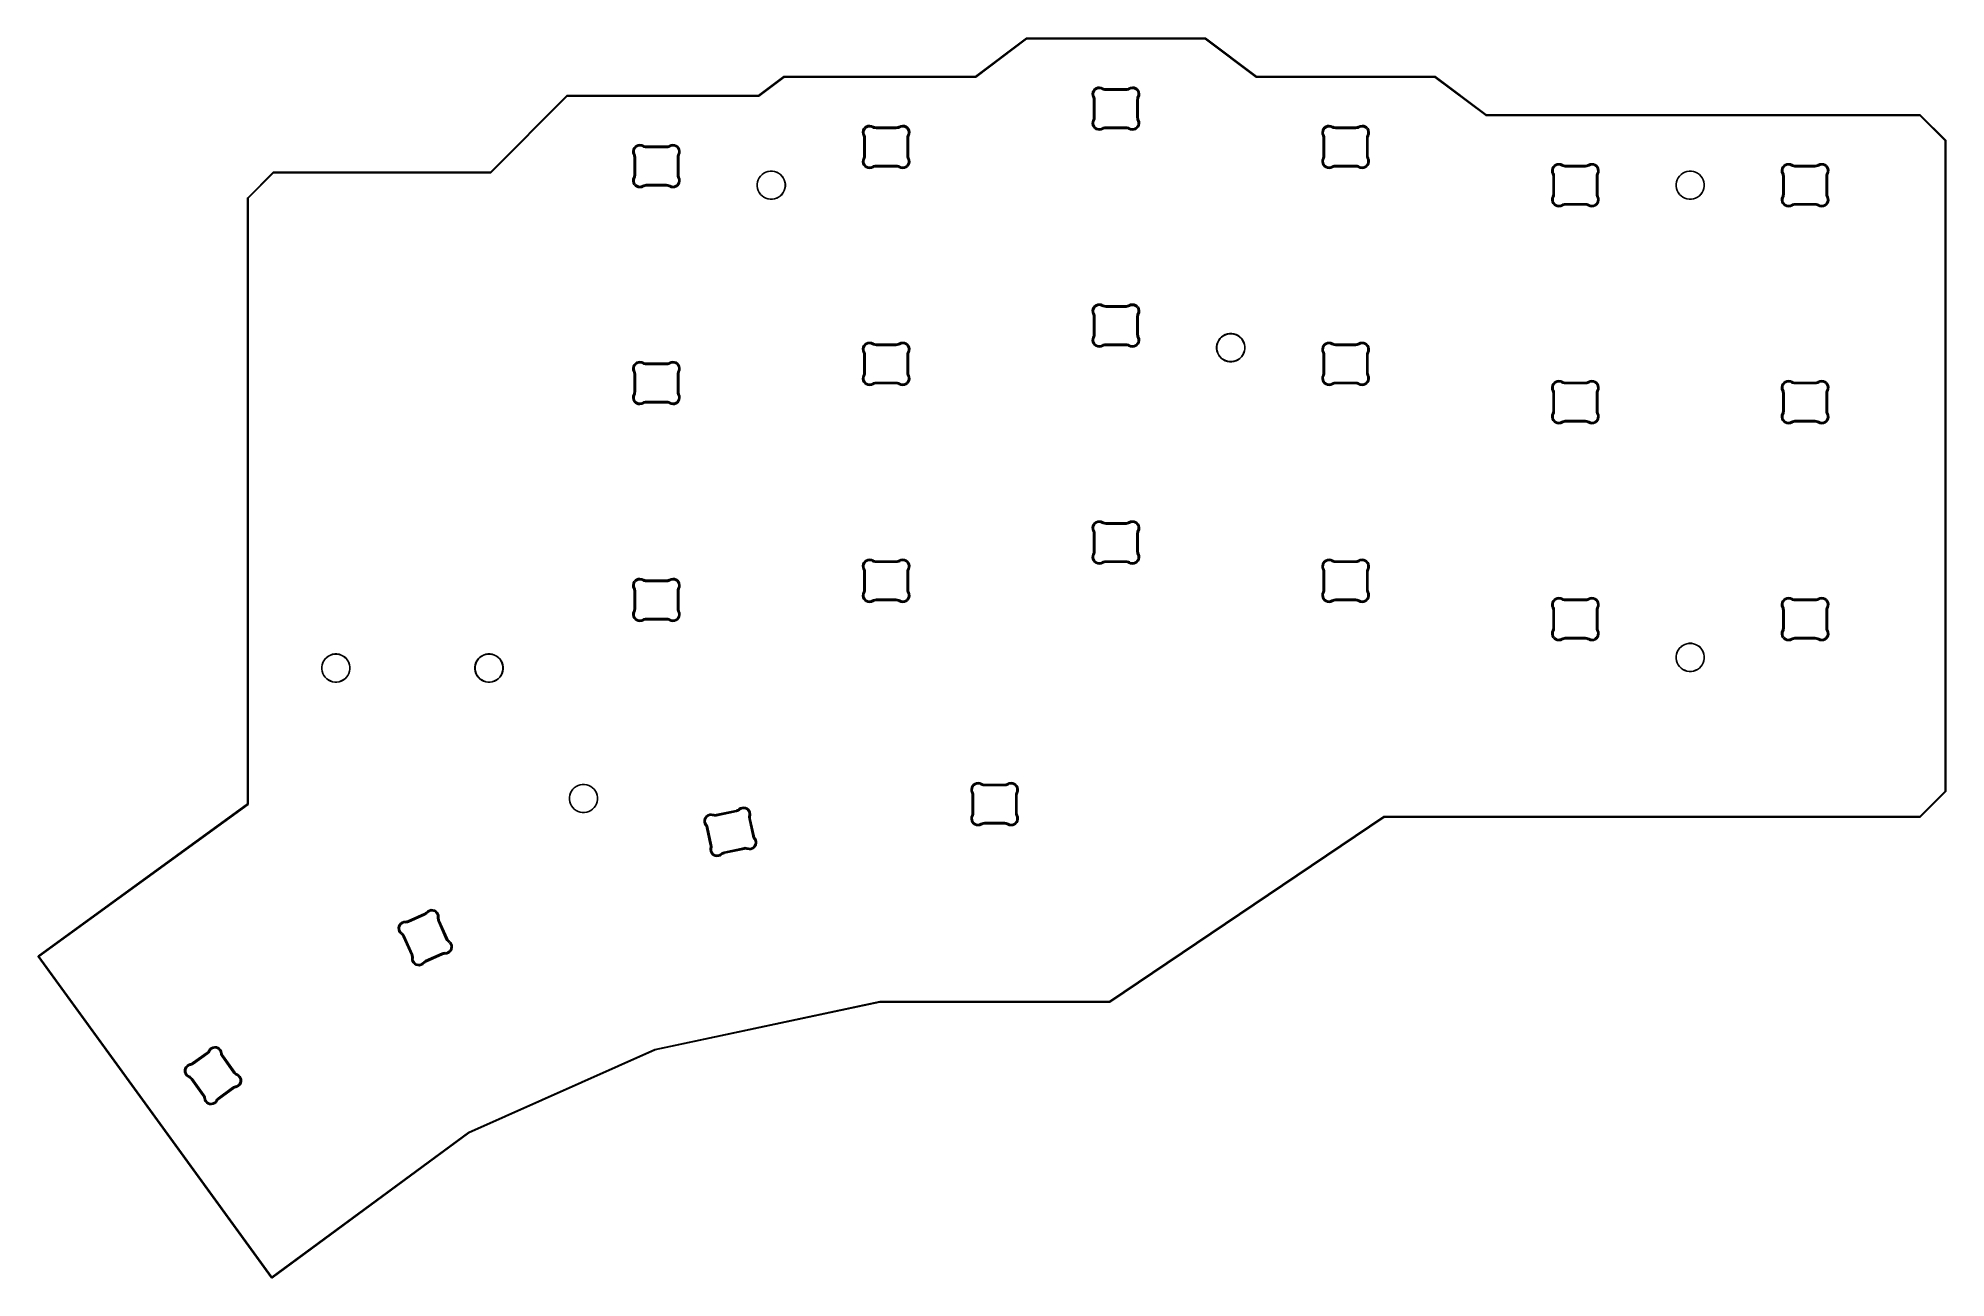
# Model space of a CAD drawing. Extents: x 42 to 192, y -134 to -36.
import ezdxf

# ---------------------------------------------------------------- set-up
doc = ezdxf.new("R2010")
doc.units = 0
doc.layers.add('BLACK', color=7, linetype='CONTINUOUS')

msp = doc.modelspace()

# ---------------------------------------------------------------- linework, layer by layer
at = {"layer": 'BLACK', "linetype": 'CONTINUOUS'}
for p, q in [((115.556095, -39.463326), (119.549428, -36.468326)), ((119.572761, -36.513326), (115.579428, -39.508326)), ((119.549428, -36.468326), (119.553916, -36.466173)), ((119.553916, -36.466173), (119.554861, -36.465229)), ((119.554861, -36.465229), (119.556611, -36.46488)), ((119.556611, -36.46488), (119.558223, -36.464108)), ((119.558223, -36.464108), (119.559546, -36.464297)), ((119.559546, -36.464297), (119.564428, -36.463326)), ((119.564428, -36.463326), (133.564428, -36.463326)), ((133.556095, -36.513326), (119.572761, -36.513326)), ((137.549428, -39.508326), (133.556095, -36.513326)), ((133.564428, -36.463326), (133.569309, -36.464297)), ((133.569309, -36.464297), (133.570633, -36.464108)), ((133.570633, -36.464108), (133.572244, -36.46488)), ((133.572244, -36.46488), (133.573995, -36.465229)), ((133.573995, -36.465229), (133.574939, -36.466173)), ((133.574939, -36.466173), (133.579428, -36.468326)), ((133.579428, -36.468326), (137.572761, -39.463326)), ((98.556095, -40.963326), (100.549428, -39.468326)), ((100.572761, -39.513326), (98.579428, -41.008326)), ((100.549428, -39.468326), (100.553916, -39.466173)), ((100.553916, -39.466173), (100.554861, -39.465229)), ((100.554861, -39.465229), (100.556611, -39.46488)), ((100.556611, -39.46488), (100.558223, -39.464108)), ((100.558223, -39.464108), (100.559546, -39.464297)), ((100.559546, -39.464297), (100.564428, -39.463326)), ((100.564428, -39.463326), (115.556095, -39.463326)), ((115.564428, -39.513326), (100.572761, -39.513326)), ((115.569309, -39.512354), (115.564428, -39.513326)), ((115.570633, -39.512544), (115.569309, -39.512354)), ((115.572244, -39.511771), (115.570633, -39.512544)), ((115.573995, -39.511423), (115.572244, -39.511771)), ((115.574939, -39.510478), (115.573995, -39.511423)), ((115.579428, -39.508326), (115.574939, -39.510478)), ((125.00638, -40.366509), (125.137053, -40.316859)), ((125.137053, -40.316859), (125.276022, -40.301752)), ((125.276022, -40.301752), (125.414311, -40.322163)), ((125.414311, -40.322163), (125.542989, -40.376775)), ((127.585933, -40.376852), (127.714574, -40.322245)), ((127.714574, -40.322245), (127.85285, -40.301827)), ((127.85285, -40.301827), (127.991806, -40.316926)), ((127.991806, -40.316926), (128.122469, -40.366566)), ((137.553916, -39.510478), (137.549428, -39.508326)), ((137.554861, -39.511423), (137.553916, -39.510478)), ((137.556611, -39.511771), (137.554861, -39.511423)), ((137.558223, -39.512544), (137.556611, -39.511771)), ((137.559546, -39.512354), (137.558223, -39.512544)), ((137.564428, -39.513326), (137.559546, -39.512354)), ((151.556095, -39.513326), (137.564428, -39.513326)), ((137.572761, -39.463326), (151.564428, -39.463326)), ((155.549428, -42.508326), (151.556095, -39.513326)), ((151.564428, -39.463326), (151.569309, -39.464297)), ((151.569309, -39.464297), (151.570633, -39.464108)), ((151.570633, -39.464108), (151.572244, -39.46488)), ((151.572244, -39.46488), (151.573995, -39.465229)), ((151.573995, -39.465229), (151.574939, -39.466173)), ((151.574939, -39.466173), (151.579428, -39.468326)), ((151.579428, -39.468326), (155.572761, -42.463326)), ((77.554072, -46.963326), (83.54675, -40.970649)), ((83.574783, -41.013326), (77.582106, -47.006004)), ((83.54675, -40.970649), (83.554861, -40.965229)), ((83.554861, -40.965229), (83.564428, -40.963326)), ((83.564428, -40.963326), (98.556095, -40.963326)), ((98.564428, -41.013326), (83.574783, -41.013326)), ((98.569309, -41.012354), (98.564428, -41.013326)), ((98.570633, -41.012544), (98.569309, -41.012354)), ((98.572244, -41.011771), (98.570633, -41.012544)), ((98.573995, -41.011423), (98.572244, -41.011771)), ((98.574939, -41.010478), (98.573995, -41.011423)), ((98.579428, -41.008326), (98.574939, -41.010478)), ((124.716473, -40.818182), (124.742652, -40.680868)), ((124.725754, -40.957661), (124.716473, -40.818182)), ((124.769892, -41.09029), (124.725754, -40.957661)), ((124.742652, -40.680868), (124.802599, -40.554587)), ((124.769893, -41.090295), (124.769892, -41.09029)), ((124.784516, -41.120671), (124.769892, -41.090295)), ((124.769892, -41.090295), (124.769893, -41.090295)), ((124.804385, -41.185102), (124.784516, -41.120671)), ((124.802599, -40.554587), (124.892442, -40.447495)), ((124.814432, -41.251774), (124.804385, -41.185102)), ((124.8199, -40.766747), (124.812875, -40.881816)), ((124.812875, -40.881816), (124.835083, -40.994939)), ((124.814429, -41.285485), (124.814432, -41.285469)), ((124.814429, -42.691169), (124.814429, -41.285485)), ((124.814432, -41.285469), (124.814432, -41.251774)), ((124.855704, -40.657165), (124.8199, -40.766747)), ((124.835083, -40.994939), (124.859996, -41.046919)), ((124.917975, -40.560148), (124.855704, -40.657165)), ((124.859996, -41.046919), (124.859995, -41.046919)), ((124.859995, -41.046919), (124.890009, -41.123419)), ((124.890009, -41.123419), (124.908291, -41.203536)), ((124.892442, -40.447495), (125.00638, -40.366509)), ((124.908291, -41.203536), (124.914432, -41.285483)), ((124.914432, -41.285483), (124.914429, -41.285484)), ((124.914429, -41.285484), (124.914429, -41.285485)), ((124.914429, -41.285485), (124.914429, -42.691166)), ((125.002691, -40.48196), (124.917975, -40.560148)), ((125.10438, -40.427652), (125.002691, -40.48196)), ((125.216476, -40.400731), (125.10438, -40.427652)), ((125.331738, -40.402936), (125.216476, -40.400731)), ((125.442721, -40.434125), (125.331738, -40.402936)), ((125.492287, -40.462969), (125.442721, -40.434125)), ((125.492491, -40.463198), (125.492287, -40.462969)), ((125.492495, -40.46319), (125.492491, -40.463198)), ((125.492493, -40.463199), (125.492497, -40.463191)), ((125.492532, -40.463207), (125.492493, -40.463199)), ((125.492497, -40.463191), (125.492495, -40.46319)), ((125.580068, -40.504493), (125.492532, -40.463207)), ((125.542989, -40.376775), (125.542941, -40.376857)), ((125.542941, -40.376857), (125.542943, -40.376858)), ((125.542943, -40.376858), (125.542948, -40.376851)), ((125.542948, -40.376851), (125.577295, -40.396882)), ((125.577295, -40.396882), (125.651927, -40.424343)), ((125.673526, -40.5298), (125.580068, -40.504493)), ((125.651927, -40.424343), (125.730217, -40.438291)), ((125.769974, -40.538327), (125.673526, -40.5298)), ((125.730217, -40.438291), (125.769978, -40.438327)), ((125.769976, -40.538327), (125.769974, -40.538326)), ((125.769974, -40.538326), (125.769974, -40.538327)), ((127.358878, -40.538327), (125.769976, -40.538327)), ((125.769978, -40.438327), (127.35888, -40.438327)), ((127.35888, -40.538327), (127.358878, -40.538327)), ((127.35888, -40.438327), (127.358881, -40.438327)), ((127.359008, -40.538301), (127.35888, -40.538327)), ((127.358881, -40.438327), (127.358882, -40.438327)), ((127.358882, -40.438313), (127.398643, -40.43828)), ((127.358882, -40.438327), (127.358882, -40.438313)), ((127.455326, -40.529795), (127.359008, -40.538301)), ((127.398643, -40.43828), (127.476934, -40.424339)), ((127.548786, -40.504495), (127.455326, -40.529795)), ((127.476934, -40.424339), (127.551566, -40.396885)), ((127.636361, -40.4632), (127.548786, -40.504495)), ((127.551566, -40.396885), (127.585915, -40.376856)), ((127.585915, -40.376856), (127.585933, -40.376852)), ((127.636366, -40.463199), (127.63636, -40.4632)), ((127.63636, -40.4632), (127.636361, -40.4632)), ((127.636367, -40.4632), (127.636366, -40.463199)), ((127.686178, -40.434207), (127.636367, -40.4632)), ((127.797146, -40.403015), (127.686178, -40.434207)), ((127.912394, -40.400804), (127.797146, -40.403015)), ((128.024477, -40.427717), (127.912394, -40.400804)), ((128.126155, -40.482015), (128.024477, -40.427717)), ((128.122469, -40.366566), (128.236398, -40.447542)), ((128.210862, -40.560191), (128.126155, -40.482015)), ((128.273127, -40.657196), (128.210862, -40.560191)), ((128.214427, -41.285472), (128.22058, -41.203534)), ((128.214428, -41.285476), (128.214427, -41.285472)), ((128.214427, -41.285485), (128.214428, -41.285476)), ((128.214427, -42.691169), (128.214427, -41.285485)), ((128.22058, -41.203534), (128.238863, -41.123424)), ((128.236398, -40.447542), (128.326235, -40.554623)), ((128.238863, -41.123424), (128.268855, -41.046964)), ((128.26883, -41.046901), (128.293741, -40.994929)), ((128.268862, -41.046917), (128.26883, -41.046901)), ((128.268855, -41.046964), (128.26886, -41.046925)), ((128.268858, -41.046924), (128.268861, -41.04692)), ((128.26886, -41.046925), (128.268858, -41.046924)), ((128.268861, -41.04692), (128.268862, -41.046917)), ((128.308926, -40.766765), (128.273127, -40.657196)), ((128.293741, -40.994929), (128.315949, -40.881819)), ((128.315949, -40.881819), (128.308926, -40.766765)), ((128.314432, -41.251782), (128.314427, -41.285483)), ((128.314427, -41.285483), (128.314427, -41.285485)), ((128.314427, -41.285485), (128.314427, -42.691169)), ((128.324486, -41.185107), (128.314432, -41.251782)), ((128.344355, -41.120673), (128.324486, -41.185107)), ((128.326235, -40.554623), (128.386177, -40.680892)), ((128.358978, -41.090295), (128.344355, -41.120673)), ((128.358992, -41.090094), (128.358966, -41.09029)), ((128.358966, -41.09029), (128.358978, -41.090295)), ((128.40307, -40.95766), (128.358992, -41.090094)), ((128.386177, -40.680892), (128.412352, -40.818194)), ((128.412352, -40.818194), (128.40307, -40.95766)), ((107.00638, -43.366509), (107.137053, -43.316859)), ((107.137053, -43.316859), (107.276022, -43.301752)), ((107.276022, -43.301752), (107.414311, -43.322163)), ((107.414311, -43.322163), (107.542989, -43.376775)), ((109.585933, -43.376852), (109.714574, -43.322245)), ((109.714574, -43.322245), (109.85285, -43.301827)), ((109.85285, -43.301827), (109.991806, -43.316926)), ((109.991806, -43.316926), (110.122469, -43.366566)), ((124.716525, -43.158453), (124.725794, -43.018994)), ((124.742709, -43.295745), (124.716525, -43.158453)), ((124.725794, -43.018994), (124.769871, -42.886504)), ((124.802652, -43.422004), (124.742709, -43.295745)), ((124.769871, -42.886504), (124.769891, -42.886363)), ((124.769891, -42.886363), (124.769928, -42.886324)), ((124.769928, -42.886324), (124.784527, -42.855993)), ((124.784527, -42.855993), (124.80439, -42.79156)), ((124.80439, -42.79156), (124.814432, -42.724886)), ((124.835117, -42.981716), (124.812922, -43.094822)), ((124.812922, -43.094822), (124.819954, -43.209871)), ((124.814429, -42.691171), (124.814429, -42.691169)), ((124.814429, -42.691173), (124.814429, -42.691171)), ((124.814432, -42.724886), (124.814429, -42.691173)), ((124.819954, -43.209871), (124.855758, -43.319432)), ((124.860022, -42.929743), (124.835117, -42.981716)), ((124.855758, -43.319432), (124.918022, -43.416431)), ((124.89002, -42.853235), (124.860012, -42.929738)), ((124.860012, -42.929738), (124.860022, -42.929743)), ((124.908295, -42.773115), (124.89002, -42.853235)), ((124.914429, -42.691167), (124.908295, -42.773115)), ((124.914429, -42.691166), (124.914429, -42.691167)), ((128.210863, -43.416426), (128.273129, -43.319427)), ((128.214444, -42.691259), (128.214427, -42.691169)), ((128.220572, -42.773114), (128.214444, -42.691259)), ((128.238849, -42.853232), (128.220572, -42.773114)), ((128.26886, -42.929733), (128.238849, -42.853232)), ((128.293765, -42.981706), (128.268859, -42.929733)), ((128.268859, -42.929733), (128.26886, -42.929733)), ((128.273129, -43.319427), (128.308933, -43.209864)), ((128.315963, -43.094813), (128.293765, -42.981706)), ((128.308933, -43.209864), (128.315963, -43.094813)), ((128.314427, -42.691169), (128.314426, -42.69117)), ((128.314426, -42.69117), (128.314427, -42.691172)), ((128.314427, -42.691172), (128.314438, -42.691172)), ((128.314438, -42.691172), (128.314435, -42.724884)), ((128.314435, -42.724884), (128.324477, -42.791555)), ((128.324477, -42.791555), (128.344342, -42.855985)), ((128.38618, -43.295739), (128.326235, -43.422)), ((128.344342, -42.855985), (128.358964, -42.886361)), ((128.358964, -42.886361), (128.403091, -43.018982)), ((128.412362, -43.158444), (128.38618, -43.295739)), ((128.403091, -43.018982), (128.412362, -43.158444)), ((143.00638, -43.366509), (143.137053, -43.316859)), ((143.137053, -43.316859), (143.276022, -43.301752)), ((143.276022, -43.301752), (143.414311, -43.322163)), ((143.414311, -43.322163), (143.542989, -43.376775)), ((145.585933, -43.376852), (145.714574, -43.322245)), ((145.714574, -43.322245), (145.85285, -43.301827)), ((145.85285, -43.301827), (145.991806, -43.316926)), ((145.991806, -43.316926), (146.122469, -43.366566)), ((155.553916, -42.510478), (155.549428, -42.508326)), ((155.554861, -42.511423), (155.553916, -42.510478)), ((155.556611, -42.511771), (155.554861, -42.511423)), ((155.558223, -42.512544), (155.556611, -42.511771)), ((155.559546, -42.512354), (155.558223, -42.512544)), ((155.564428, -42.513326), (155.559546, -42.512354)), ((189.554072, -42.513326), (155.564428, -42.513326)), ((155.572761, -42.463326), (189.564428, -42.463326)), ((191.539428, -44.498682), (189.554072, -42.513326)), ((189.564428, -42.463326), (189.573995, -42.465229)), ((189.573995, -42.465229), (189.582106, -42.470648)), ((189.582106, -42.470648), (191.582106, -44.470648)), ((89.00638, -44.866509), (89.137053, -44.816859)), ((89.137053, -44.816859), (89.276022, -44.801752)), ((89.276022, -44.801752), (89.414311, -44.822163)), ((89.414311, -44.822163), (89.542989, -44.876775)), ((91.585933, -44.876852), (91.714574, -44.822245)), ((91.714574, -44.822245), (91.85285, -44.801827)), ((91.85285, -44.801827), (91.991806, -44.816926)), ((91.991806, -44.816926), (92.122469, -44.866566)), ((106.716473, -43.818182), (106.742652, -43.680868)), ((106.725754, -43.957661), (106.716473, -43.818182)), ((106.769892, -44.09029), (106.725754, -43.957661)), ((106.742652, -43.680868), (106.802599, -43.554587)), ((106.769893, -44.090295), (106.769892, -44.09029)), ((106.784516, -44.120671), (106.769892, -44.090295)), ((106.769892, -44.090295), (106.769893, -44.090295)), ((106.804385, -44.185102), (106.784516, -44.120671)), ((106.802599, -43.554587), (106.892442, -43.447495)), ((106.814432, -44.251774), (106.804385, -44.185102)), ((106.8199, -43.766747), (106.812875, -43.881816)), ((106.812875, -43.881816), (106.835083, -43.994939)), ((106.814429, -44.285485), (106.814432, -44.285469)), ((106.814429, -45.691169), (106.814429, -44.285485)), ((106.814432, -44.285469), (106.814432, -44.251774)), ((106.855704, -43.657165), (106.8199, -43.766747)), ((106.835083, -43.994939), (106.859996, -44.046919)), ((106.917975, -43.560148), (106.855704, -43.657165)), ((106.859996, -44.046919), (106.859995, -44.046919)), ((106.859995, -44.046919), (106.890009, -44.123419)), ((106.890009, -44.123419), (106.908291, -44.203536)), ((106.892442, -43.447495), (107.00638, -43.366509)), ((106.908291, -44.203536), (106.914432, -44.285483)), ((106.914432, -44.285483), (106.914429, -44.285484)), ((106.914429, -44.285484), (106.914429, -44.285485)), ((106.914429, -44.285485), (106.914429, -45.691166)), ((107.002691, -43.48196), (106.917975, -43.560148)), ((107.10438, -43.427652), (107.002691, -43.48196)), ((107.216476, -43.400731), (107.10438, -43.427652)), ((107.331738, -43.402936), (107.216476, -43.400731)), ((107.442721, -43.434125), (107.331738, -43.402936)), ((107.492287, -43.462969), (107.442721, -43.434125)), ((107.492491, -43.463198), (107.492287, -43.462969)), ((107.492495, -43.46319), (107.492491, -43.463198)), ((107.492493, -43.463199), (107.492497, -43.463191)), ((107.492532, -43.463207), (107.492493, -43.463199)), ((107.492497, -43.463191), (107.492495, -43.46319)), ((107.580068, -43.504493), (107.492532, -43.463207)), ((107.542989, -43.376775), (107.542941, -43.376857)), ((107.542941, -43.376857), (107.542943, -43.376858)), ((107.542943, -43.376858), (107.542948, -43.376851)), ((107.542948, -43.376851), (107.577295, -43.396882)), ((107.577295, -43.396882), (107.651927, -43.424343)), ((107.673526, -43.5298), (107.580068, -43.504493)), ((107.651927, -43.424343), (107.730217, -43.438291)), ((107.769974, -43.538327), (107.673526, -43.5298)), ((107.730217, -43.438291), (107.769978, -43.438327)), ((107.769976, -43.538327), (107.769974, -43.538326)), ((107.769974, -43.538326), (107.769974, -43.538327)), ((109.358878, -43.538327), (107.769976, -43.538327)), ((107.769978, -43.438327), (109.35888, -43.438327)), ((109.35888, -43.538327), (109.358878, -43.538327)), ((109.35888, -43.438327), (109.358881, -43.438327)), ((109.359008, -43.538301), (109.35888, -43.538327)), ((109.358881, -43.438327), (109.358882, -43.438327)), ((109.358882, -43.438313), (109.398643, -43.43828)), ((109.358882, -43.438327), (109.358882, -43.438313)), ((109.455326, -43.529795), (109.359008, -43.538301)), ((109.398643, -43.43828), (109.476934, -43.424339)), ((109.548786, -43.504495), (109.455326, -43.529795)), ((109.476934, -43.424339), (109.551566, -43.396885)), ((109.636361, -43.4632), (109.548786, -43.504495)), ((109.551566, -43.396885), (109.585915, -43.376856)), ((109.585915, -43.376856), (109.585933, -43.376852)), ((109.636366, -43.463199), (109.63636, -43.4632)), ((109.63636, -43.4632), (109.636361, -43.4632)), ((109.636367, -43.4632), (109.636366, -43.463199)), ((109.686178, -43.434207), (109.636367, -43.4632)), ((109.797146, -43.403015), (109.686178, -43.434207)), ((109.912394, -43.400804), (109.797146, -43.403015)), ((110.024477, -43.427717), (109.912394, -43.400804)), ((110.126155, -43.482015), (110.024477, -43.427717)), ((110.122469, -43.366566), (110.236398, -43.447542)), ((110.210862, -43.560191), (110.126155, -43.482015)), ((110.273127, -43.657196), (110.210862, -43.560191)), ((110.214427, -44.285472), (110.22058, -44.203534)), ((110.214428, -44.285476), (110.214427, -44.285472)), ((110.214427, -44.285485), (110.214428, -44.285476)), ((110.214427, -45.691169), (110.214427, -44.285485)), ((110.22058, -44.203534), (110.238863, -44.123424)), ((110.236398, -43.447542), (110.326235, -43.554623)), ((110.238863, -44.123424), (110.268855, -44.046964)), ((110.26883, -44.046901), (110.293741, -43.994929)), ((110.268862, -44.046917), (110.26883, -44.046901)), ((110.268855, -44.046964), (110.26886, -44.046925)), ((110.268858, -44.046924), (110.268861, -44.04692)), ((110.26886, -44.046925), (110.268858, -44.046924)), ((110.268861, -44.04692), (110.268862, -44.046917)), ((110.308926, -43.766765), (110.273127, -43.657196)), ((110.293741, -43.994929), (110.315949, -43.881819)), ((110.315949, -43.881819), (110.308926, -43.766765)), ((110.314432, -44.251782), (110.314427, -44.285483)), ((110.314427, -44.285483), (110.314427, -44.285485)), ((110.314427, -44.285485), (110.314427, -45.691169)), ((110.324486, -44.185107), (110.314432, -44.251782)), ((110.344355, -44.120673), (110.324486, -44.185107)), ((110.326235, -43.554623), (110.386177, -43.680892)), ((110.358978, -44.090295), (110.344355, -44.120673)), ((110.358992, -44.090094), (110.358966, -44.09029)), ((110.358966, -44.09029), (110.358978, -44.090295)), ((110.40307, -43.95766), (110.358992, -44.090094)), ((110.386177, -43.680892), (110.412352, -43.818194)), ((110.412352, -43.818194), (110.40307, -43.95766)), ((124.892485, -43.529077), (124.802652, -43.422004)), ((125.006407, -43.610049), (124.892485, -43.529077)), ((124.918022, -43.416431), (125.002725, -43.494604)), ((125.002725, -43.494604), (125.104398, -43.548902)), ((125.13706, -43.659692), (125.006407, -43.610049)), ((125.104398, -43.548902), (125.216474, -43.575819)), ((125.276008, -43.674799), (125.13706, -43.659692)), ((125.216474, -43.575819), (125.331717, -43.573617)), ((125.414277, -43.654394), (125.276008, -43.674799)), ((125.331717, -43.573617), (125.442683, -43.542437)), ((125.542938, -43.599797), (125.414277, -43.654394)), ((125.442683, -43.542437), (125.492495, -43.513452)), ((125.492495, -43.513452), (125.492501, -43.51345)), ((125.492501, -43.51345), (125.580062, -43.472148)), ((125.542939, -43.599798), (125.542938, -43.599797)), ((125.542942, -43.599793), (125.542939, -43.599798)), ((125.542946, -43.599793), (125.542942, -43.599793)), ((125.577293, -43.57976), (125.542946, -43.599793)), ((125.651924, -43.552296), (125.577293, -43.57976)), ((125.580062, -43.472148), (125.673522, -43.446838)), ((125.730215, -43.538346), (125.651924, -43.552296)), ((125.673522, -43.446838), (125.769972, -43.43831)), ((125.769894, -43.53831), (125.730215, -43.538346)), ((125.769975, -43.538326), (125.769894, -43.53831)), ((125.769972, -43.43831), (125.769972, -43.438326)), ((125.769972, -43.438326), (125.769973, -43.438326)), ((125.769973, -43.438326), (125.769975, -43.438326)), ((125.769975, -43.438326), (127.35888, -43.438326)), ((125.769978, -43.538326), (125.769975, -43.538326)), ((127.35888, -43.538326), (125.769978, -43.538326)), ((127.35888, -43.438326), (127.358889, -43.438327)), ((127.358883, -43.538327), (127.35888, -43.538326)), ((127.398645, -43.53836), (127.358883, -43.538327)), ((127.358889, -43.438327), (127.45533, -43.446847)), ((127.476936, -43.552303), (127.398645, -43.53836)), ((127.45533, -43.446847), (127.548792, -43.472149)), ((127.551569, -43.579761), (127.476936, -43.552303)), ((127.548792, -43.472149), (127.636366, -43.51345)), ((127.5859, -43.599782), (127.551569, -43.579761)), ((127.585914, -43.599797), (127.5859, -43.599782)), ((127.586104, -43.599837), (127.585914, -43.599796)), ((127.585914, -43.599796), (127.585914, -43.599797)), ((127.714593, -43.654372), (127.586104, -43.599837)), ((127.636366, -43.51345), (127.636383, -43.513423)), ((127.636383, -43.513423), (127.686194, -43.542412)), ((127.686194, -43.542412), (127.797159, -43.573599)), ((127.852864, -43.674785), (127.714593, -43.654372)), ((127.797159, -43.573599), (127.912403, -43.575807)), ((127.991815, -43.659684), (127.852864, -43.674785)), ((127.912403, -43.575807), (128.024482, -43.548894)), ((128.122472, -43.610045), (127.991815, -43.659684)), ((128.024482, -43.548894), (128.126158, -43.494598)), ((128.236398, -43.529074), (128.122472, -43.610045)), ((128.126158, -43.494598), (128.210863, -43.416426)), ((128.326235, -43.422), (128.236398, -43.529074)), ((142.716473, -43.818182), (142.742652, -43.680868)), ((142.725754, -43.957661), (142.716473, -43.818182)), ((142.769892, -44.09029), (142.725754, -43.957661)), ((142.742652, -43.680868), (142.802599, -43.554587)), ((142.769893, -44.090295), (142.769892, -44.09029)), ((142.784516, -44.120671), (142.769892, -44.090295)), ((142.769892, -44.090295), (142.769893, -44.090295)), ((142.804385, -44.185102), (142.784516, -44.120671)), ((142.802599, -43.554587), (142.892442, -43.447495)), ((142.814432, -44.251774), (142.804385, -44.185102)), ((142.8199, -43.766747), (142.812875, -43.881816)), ((142.812875, -43.881816), (142.835083, -43.994939)), ((142.814429, -44.285485), (142.814432, -44.285469)), ((142.814429, -45.691169), (142.814429, -44.285485)), ((142.814432, -44.285469), (142.814432, -44.251774)), ((142.855704, -43.657165), (142.8199, -43.766747)), ((142.835083, -43.994939), (142.859996, -44.046919)), ((142.917975, -43.560148), (142.855704, -43.657165)), ((142.859996, -44.046919), (142.859995, -44.046919)), ((142.859995, -44.046919), (142.890009, -44.123419)), ((142.890009, -44.123419), (142.908291, -44.203536)), ((142.892442, -43.447495), (143.00638, -43.366509)), ((142.908291, -44.203536), (142.914432, -44.285483)), ((142.914432, -44.285483), (142.914429, -44.285484)), ((142.914429, -44.285484), (142.914429, -44.285485)), ((142.914429, -44.285485), (142.914429, -45.691166)), ((143.002691, -43.48196), (142.917975, -43.560148)), ((143.10438, -43.427652), (143.002691, -43.48196)), ((143.216476, -43.400731), (143.10438, -43.427652)), ((143.331738, -43.402936), (143.216476, -43.400731)), ((143.442721, -43.434125), (143.331738, -43.402936)), ((143.492287, -43.462969), (143.442721, -43.434125)), ((143.492491, -43.463198), (143.492287, -43.462969)), ((143.492495, -43.46319), (143.492491, -43.463198)), ((143.492493, -43.463199), (143.492497, -43.463191)), ((143.492532, -43.463207), (143.492493, -43.463199)), ((143.492497, -43.463191), (143.492495, -43.46319)), ((143.580068, -43.504493), (143.492532, -43.463207)), ((143.542989, -43.376775), (143.542941, -43.376857)), ((143.542941, -43.376857), (143.542943, -43.376858)), ((143.542943, -43.376858), (143.542948, -43.376851)), ((143.542948, -43.376851), (143.577295, -43.396882)), ((143.577295, -43.396882), (143.651927, -43.424343)), ((143.673526, -43.5298), (143.580068, -43.504493)), ((143.651927, -43.424343), (143.730217, -43.438291)), ((143.769974, -43.538327), (143.673526, -43.5298)), ((143.730217, -43.438291), (143.769978, -43.438327)), ((143.769976, -43.538327), (143.769974, -43.538326)), ((143.769974, -43.538326), (143.769974, -43.538327)), ((145.358878, -43.538327), (143.769976, -43.538327)), ((143.769978, -43.438327), (145.35888, -43.438327)), ((145.35888, -43.538327), (145.358878, -43.538327)), ((145.35888, -43.438327), (145.358881, -43.438327)), ((145.359008, -43.538301), (145.35888, -43.538327)), ((145.358881, -43.438327), (145.358882, -43.438327)), ((145.358882, -43.438313), (145.398643, -43.43828)), ((145.358882, -43.438327), (145.358882, -43.438313)), ((145.455326, -43.529795), (145.359008, -43.538301)), ((145.398643, -43.43828), (145.476934, -43.424339)), ((145.548786, -43.504495), (145.455326, -43.529795)), ((145.476934, -43.424339), (145.551566, -43.396885)), ((145.636361, -43.4632), (145.548786, -43.504495)), ((145.551566, -43.396885), (145.585915, -43.376856)), ((145.585915, -43.376856), (145.585933, -43.376852)), ((145.636366, -43.463199), (145.63636, -43.4632)), ((145.63636, -43.4632), (145.636361, -43.4632)), ((145.636367, -43.4632), (145.636366, -43.463199)), ((145.686178, -43.434207), (145.636367, -43.4632)), ((145.797146, -43.403015), (145.686178, -43.434207)), ((145.912394, -43.400804), (145.797146, -43.403015)), ((146.024477, -43.427717), (145.912394, -43.400804)), ((146.126155, -43.482015), (146.024477, -43.427717)), ((146.122469, -43.366566), (146.236398, -43.447542)), ((146.210862, -43.560191), (146.126155, -43.482015)), ((146.273127, -43.657196), (146.210862, -43.560191)), ((146.214427, -44.285472), (146.22058, -44.203534)), ((146.214428, -44.285476), (146.214427, -44.285472)), ((146.214427, -44.285485), (146.214428, -44.285476)), ((146.214427, -45.691169), (146.214427, -44.285485)), ((146.22058, -44.203534), (146.238863, -44.123424)), ((146.236398, -43.447542), (146.326235, -43.554623)), ((146.238863, -44.123424), (146.268855, -44.046964)), ((146.26883, -44.046901), (146.293741, -43.994929)), ((146.268862, -44.046917), (146.26883, -44.046901)), ((146.268855, -44.046964), (146.26886, -44.046925)), ((146.268858, -44.046924), (146.268861, -44.04692)), ((146.26886, -44.046925), (146.268858, -44.046924)), ((146.268861, -44.04692), (146.268862, -44.046917)), ((146.308926, -43.766765), (146.273127, -43.657196)), ((146.293741, -43.994929), (146.315949, -43.881819)), ((146.315949, -43.881819), (146.308926, -43.766765)), ((146.314432, -44.251782), (146.314427, -44.285483)), ((146.314427, -44.285483), (146.314427, -44.285485)), ((146.314427, -44.285485), (146.314427, -45.691169)), ((146.324486, -44.185107), (146.314432, -44.251782)), ((146.344355, -44.120673), (146.324486, -44.185107)), ((146.326235, -43.554623), (146.386177, -43.680892)), ((146.358978, -44.090295), (146.344355, -44.120673)), ((146.358992, -44.090094), (146.358966, -44.09029)), ((146.358966, -44.09029), (146.358978, -44.090295)), ((146.40307, -43.95766), (146.358992, -44.090094)), ((146.386177, -43.680892), (146.412352, -43.818194)), ((146.412352, -43.818194), (146.40307, -43.95766)), ((191.539428, -95.47797), (191.539428, -44.498682)), ((191.582106, -44.470648), (191.587525, -44.478759)), ((191.587525, -44.478759), (191.589428, -44.488326)), ((191.589428, -44.488326), (191.589428, -95.488326)), ((88.716473, -45.318182), (88.742652, -45.180868)), ((88.725754, -45.457661), (88.716473, -45.318182)), ((88.769892, -45.59029), (88.725754, -45.457661)), ((88.742652, -45.180868), (88.802599, -45.054587)), ((88.769893, -45.590295), (88.769892, -45.59029)), ((88.784516, -45.620671), (88.769892, -45.590295)), ((88.769892, -45.590295), (88.769893, -45.590295)), ((88.804385, -45.685102), (88.784516, -45.620671)), ((88.802599, -45.054587), (88.892442, -44.947495)), ((88.814432, -45.751774), (88.804385, -45.685102)), ((88.8199, -45.266747), (88.812875, -45.381816)), ((88.812875, -45.381816), (88.835083, -45.494939)), ((88.814429, -45.785485), (88.814432, -45.785469)), ((88.814429, -47.191169), (88.814429, -45.785485)), ((88.814432, -45.785469), (88.814432, -45.751774)), ((88.855704, -45.157165), (88.8199, -45.266747)), ((88.835083, -45.494939), (88.859996, -45.546919)), ((88.917975, -45.060148), (88.855704, -45.157165)), ((88.859996, -45.546919), (88.859995, -45.546919)), ((88.859995, -45.546919), (88.890009, -45.623419)), ((88.890009, -45.623419), (88.908291, -45.703536)), ((88.892442, -44.947495), (89.00638, -44.866509)), ((88.908291, -45.703536), (88.914432, -45.785483)), ((88.914432, -45.785483), (88.914429, -45.785484)), ((88.914429, -45.785484), (88.914429, -45.785485)), ((88.914429, -45.785485), (88.914429, -47.191166)), ((89.002691, -44.98196), (88.917975, -45.060148)), ((89.10438, -44.927652), (89.002691, -44.98196)), ((89.216476, -44.900731), (89.10438, -44.927652)), ((89.331738, -44.902936), (89.216476, -44.900731)), ((89.442721, -44.934125), (89.331738, -44.902936)), ((89.492287, -44.962969), (89.442721, -44.934125)), ((89.492491, -44.963198), (89.492287, -44.962969)), ((89.492495, -44.96319), (89.492491, -44.963198)), ((89.492493, -44.963199), (89.492497, -44.963191)), ((89.492532, -44.963207), (89.492493, -44.963199)), ((89.492497, -44.963191), (89.492495, -44.96319)), ((89.580068, -45.004493), (89.492532, -44.963207)), ((89.542989, -44.876775), (89.542941, -44.876857)), ((89.542941, -44.876857), (89.542943, -44.876858)), ((89.542943, -44.876858), (89.542948, -44.876851)), ((89.542948, -44.876851), (89.577295, -44.896882)), ((89.577295, -44.896882), (89.651927, -44.924343)), ((89.673526, -45.0298), (89.580068, -45.004493)), ((89.651927, -44.924343), (89.730217, -44.938291)), ((89.769974, -45.038327), (89.673526, -45.0298)), ((89.730217, -44.938291), (89.769978, -44.938327)), ((89.769976, -45.038327), (89.769974, -45.038326)), ((89.769974, -45.038326), (89.769974, -45.038327)), ((91.358878, -45.038327), (89.769976, -45.038327)), ((89.769978, -44.938327), (91.35888, -44.938327)), ((91.35888, -45.038327), (91.358878, -45.038327)), ((91.35888, -44.938327), (91.358881, -44.938327)), ((91.359008, -45.038301), (91.35888, -45.038327)), ((91.358881, -44.938327), (91.358882, -44.938327)), ((91.358882, -44.938313), (91.398643, -44.93828)), ((91.358882, -44.938327), (91.358882, -44.938313)), ((91.455326, -45.029795), (91.359008, -45.038301)), ((91.398643, -44.93828), (91.476934, -44.924339)), ((91.548786, -45.004495), (91.455326, -45.029795)), ((91.476934, -44.924339), (91.551566, -44.896885)), ((91.636361, -44.9632), (91.548786, -45.004495)), ((91.551566, -44.896885), (91.585915, -44.876856)), ((91.585915, -44.876856), (91.585933, -44.876852)), ((91.636366, -44.963199), (91.63636, -44.9632)), ((91.63636, -44.9632), (91.636361, -44.9632)), ((91.636367, -44.9632), (91.636366, -44.963199)), ((91.686178, -44.934207), (91.636367, -44.9632)), ((91.797146, -44.903015), (91.686178, -44.934207)), ((91.912394, -44.900804), (91.797146, -44.903015)), ((92.024477, -44.927717), (91.912394, -44.900804)), ((92.126155, -44.982015), (92.024477, -44.927717)), ((92.122469, -44.866566), (92.236398, -44.947542)), ((92.210862, -45.060191), (92.126155, -44.982015)), ((92.273127, -45.157196), (92.210862, -45.060191)), ((92.214427, -45.785472), (92.22058, -45.703534)), ((92.214428, -45.785476), (92.214427, -45.785472)), ((92.214427, -45.785485), (92.214428, -45.785476)), ((92.214427, -47.191169), (92.214427, -45.785485)), ((92.22058, -45.703534), (92.238863, -45.623424)), ((92.236398, -44.947542), (92.326235, -45.054623)), ((92.238863, -45.623424), (92.268855, -45.546964)), ((92.26883, -45.546901), (92.293741, -45.494929)), ((92.268862, -45.546917), (92.26883, -45.546901)), ((92.268855, -45.546964), (92.26886, -45.546925)), ((92.268858, -45.546924), (92.268861, -45.54692)), ((92.26886, -45.546925), (92.268858, -45.546924)), ((92.268861, -45.54692), (92.268862, -45.546917)), ((92.308926, -45.266765), (92.273127, -45.157196)), ((92.293741, -45.494929), (92.315949, -45.381819)), ((92.315949, -45.381819), (92.308926, -45.266765)), ((92.314432, -45.751782), (92.314427, -45.785483)), ((92.314427, -45.785483), (92.314427, -45.785485)), ((92.314427, -45.785485), (92.314427, -47.191169)), ((92.324486, -45.685107), (92.314432, -45.751782)), ((92.344355, -45.620673), (92.324486, -45.685107)), ((92.326235, -45.054623), (92.386177, -45.180892)), ((92.358978, -45.590295), (92.344355, -45.620673)), ((92.358992, -45.590094), (92.358966, -45.59029)), ((92.358966, -45.59029), (92.358978, -45.590295)), ((92.40307, -45.45766), (92.358992, -45.590094)), ((92.386177, -45.180892), (92.412352, -45.318194)), ((92.412352, -45.318194), (92.40307, -45.45766)), ((106.716525, -46.158453), (106.725794, -46.018994)), ((106.742709, -46.295745), (106.716525, -46.158453)), ((106.725794, -46.018994), (106.769871, -45.886504)), ((106.802652, -46.422004), (106.742709, -46.295745)), ((106.769871, -45.886504), (106.769891, -45.886363)), ((106.769891, -45.886363), (106.769928, -45.886324)), ((106.769928, -45.886324), (106.784527, -45.855993)), ((106.784527, -45.855993), (106.80439, -45.79156)), ((106.80439, -45.79156), (106.814432, -45.724886)), ((106.835117, -45.981716), (106.812922, -46.094822)), ((106.812922, -46.094822), (106.819954, -46.209871)), ((106.814429, -45.691171), (106.814429, -45.691169)), ((106.814429, -45.691173), (106.814429, -45.691171)), ((106.814432, -45.724886), (106.814429, -45.691173)), ((106.819954, -46.209871), (106.855758, -46.319432)), ((106.860022, -45.929743), (106.835117, -45.981716)), ((106.855758, -46.319432), (106.918022, -46.416431)), ((106.89002, -45.853235), (106.860012, -45.929738)), ((106.860012, -45.929738), (106.860022, -45.929743)), ((106.908295, -45.773115), (106.89002, -45.853235)), ((106.914429, -45.691167), (106.908295, -45.773115)), ((106.914429, -45.691166), (106.914429, -45.691167)), ((110.210863, -46.416426), (110.273129, -46.319427)), ((110.214444, -45.691259), (110.214427, -45.691169)), ((110.220572, -45.773114), (110.214444, -45.691259)), ((110.238849, -45.853232), (110.220572, -45.773114)), ((110.26886, -45.929733), (110.238849, -45.853232)), ((110.293765, -45.981706), (110.268859, -45.929733)), ((110.268859, -45.929733), (110.26886, -45.929733)), ((110.273129, -46.319427), (110.308933, -46.209864)), ((110.315963, -46.094813), (110.293765, -45.981706)), ((110.308933, -46.209864), (110.315963, -46.094813)), ((110.314427, -45.691169), (110.314426, -45.69117)), ((110.314426, -45.69117), (110.314427, -45.691172)), ((110.314427, -45.691172), (110.314438, -45.691172)), ((110.314438, -45.691172), (110.314435, -45.724884)), ((110.314435, -45.724884), (110.324477, -45.791555)), ((110.324477, -45.791555), (110.344342, -45.855985)), ((110.38618, -46.295739), (110.326235, -46.422)), ((110.344342, -45.855985), (110.358964, -45.886361)), ((110.358964, -45.886361), (110.403091, -46.018982)), ((110.412362, -46.158444), (110.38618, -46.295739)), ((110.403091, -46.018982), (110.412362, -46.158444)), ((142.716525, -46.158453), (142.725794, -46.018994)), ((142.742709, -46.295745), (142.716525, -46.158453)), ((142.725794, -46.018994), (142.769871, -45.886504)), ((142.802652, -46.422004), (142.742709, -46.295745)), ((142.769871, -45.886504), (142.769891, -45.886363)), ((142.769891, -45.886363), (142.769928, -45.886324)), ((142.769928, -45.886324), (142.784527, -45.855993)), ((142.784527, -45.855993), (142.80439, -45.79156)), ((142.80439, -45.79156), (142.814432, -45.724886)), ((142.835117, -45.981716), (142.812922, -46.094822)), ((142.812922, -46.094822), (142.819954, -46.209871)), ((142.814429, -45.691171), (142.814429, -45.691169)), ((142.814429, -45.691173), (142.814429, -45.691171)), ((142.814432, -45.724886), (142.814429, -45.691173)), ((142.819954, -46.209871), (142.855758, -46.319432)), ((142.860022, -45.929743), (142.835117, -45.981716)), ((142.855758, -46.319432), (142.918022, -46.416431)), ((142.89002, -45.853235), (142.860012, -45.929738)), ((142.860012, -45.929738), (142.860022, -45.929743)), ((142.908295, -45.773115), (142.89002, -45.853235)), ((142.914429, -45.691167), (142.908295, -45.773115)), ((142.914429, -45.691166), (142.914429, -45.691167)), ((146.210863, -46.416426), (146.273129, -46.319427)), ((146.214444, -45.691259), (146.214427, -45.691169)), ((146.220572, -45.773114), (146.214444, -45.691259)), ((146.238849, -45.853232), (146.220572, -45.773114)), ((146.26886, -45.929733), (146.238849, -45.853232)), ((146.293765, -45.981706), (146.268859, -45.929733)), ((146.268859, -45.929733), (146.26886, -45.929733)), ((146.273129, -46.319427), (146.308933, -46.209864)), ((146.315963, -46.094813), (146.293765, -45.981706)), ((146.308933, -46.209864), (146.315963, -46.094813)), ((146.314427, -45.691169), (146.314426, -45.69117)), ((146.314426, -45.69117), (146.314427, -45.691172)), ((146.314427, -45.691172), (146.314438, -45.691172)), ((146.314438, -45.691172), (146.314435, -45.724884)), ((146.314435, -45.724884), (146.324477, -45.791555)), ((146.324477, -45.791555), (146.344342, -45.855985)), ((146.38618, -46.295739), (146.326235, -46.422)), ((146.344342, -45.855985), (146.358964, -45.886361)), ((146.358964, -45.886361), (146.403091, -46.018982)), ((146.412362, -46.158444), (146.38618, -46.295739)), ((146.403091, -46.018982), (146.412362, -46.158444)), ((161.00638, -46.366509), (161.137053, -46.316859)), ((161.137053, -46.316859), (161.276022, -46.301752)), ((161.276022, -46.301752), (161.414311, -46.322163)), ((161.414311, -46.322163), (161.542989, -46.376775)), ((163.585933, -46.376852), (163.714574, -46.322245)), ((163.714574, -46.322245), (163.85285, -46.301827)), ((163.85285, -46.301827), (163.991806, -46.316926)), ((163.991806, -46.316926), (164.122469, -46.366566)), ((179.00638, -46.366509), (179.137053, -46.316859)), ((179.137053, -46.316859), (179.276022, -46.301752)), ((179.276022, -46.301752), (179.414311, -46.322163)), ((179.414311, -46.322163), (179.542989, -46.376775)), ((181.585933, -46.376852), (181.714574, -46.322245)), ((181.714574, -46.322245), (181.85285, -46.301827)), ((181.85285, -46.301827), (181.991806, -46.316926)), ((181.991806, -46.316926), (182.122469, -46.366566)), ((58.54675, -48.970648), (60.54675, -46.970648)), ((60.574784, -47.013326), (58.589428, -48.998682)), ((60.54675, -46.970648), (60.554861, -46.965229)), ((60.554861, -46.965229), (60.564428, -46.963326)), ((60.564428, -46.963326), (77.554072, -46.963326)), ((77.564428, -47.013326), (60.574784, -47.013326)), ((77.573995, -47.011423), (77.564428, -47.013326)), ((77.582106, -47.006004), (77.573995, -47.011423)), ((88.716525, -47.658453), (88.725794, -47.518994)), ((88.742709, -47.795745), (88.716525, -47.658453)), ((88.725794, -47.518994), (88.769871, -47.386504)), ((88.802652, -47.922004), (88.742709, -47.795745)), ((88.769871, -47.386504), (88.769891, -47.386363)), ((88.769891, -47.386363), (88.769928, -47.386324)), ((88.769928, -47.386324), (88.784527, -47.355993)), ((88.784527, -47.355993), (88.80439, -47.29156)), ((88.80439, -47.29156), (88.814432, -47.224886)), ((88.835117, -47.481716), (88.812922, -47.594822)), ((88.812922, -47.594822), (88.819954, -47.709871)), ((88.814429, -47.191171), (88.814429, -47.191169)), ((88.814429, -47.191173), (88.814429, -47.191171)), ((88.814432, -47.224886), (88.814429, -47.191173)), ((88.819954, -47.709871), (88.855758, -47.819432)), ((88.860022, -47.429743), (88.835117, -47.481716)), ((88.855758, -47.819432), (88.918022, -47.916431)), ((88.89002, -47.353235), (88.860012, -47.429738)), ((88.860012, -47.429738), (88.860022, -47.429743)), ((88.908295, -47.273115), (88.89002, -47.353235)), ((88.914429, -47.191167), (88.908295, -47.273115)), ((88.914429, -47.191166), (88.914429, -47.191167)), ((92.210863, -47.916426), (92.273129, -47.819427)), ((92.214444, -47.191259), (92.214427, -47.191169)), ((92.220572, -47.273114), (92.214444, -47.191259)), ((92.238849, -47.353232), (92.220572, -47.273114)), ((92.26886, -47.429733), (92.238849, -47.353232)), ((92.293765, -47.481706), (92.268859, -47.429733)), ((92.268859, -47.429733), (92.26886, -47.429733)), ((92.273129, -47.819427), (92.308933, -47.709864)), ((92.315963, -47.594813), (92.293765, -47.481706)), ((92.308933, -47.709864), (92.315963, -47.594813)), ((92.314427, -47.191169), (92.314426, -47.19117)), ((92.314426, -47.19117), (92.314427, -47.191172)), ((92.314427, -47.191172), (92.314438, -47.191172)), ((92.314438, -47.191172), (92.314435, -47.224884)), ((92.314435, -47.224884), (92.324477, -47.291555)), ((92.324477, -47.291555), (92.344342, -47.355985)), ((92.38618, -47.795739), (92.326235, -47.922)), ((92.344342, -47.355985), (92.358964, -47.386361)), ((92.358964, -47.386361), (92.403091, -47.518982)), ((92.412362, -47.658444), (92.38618, -47.795739)), ((92.403091, -47.518982), (92.412362, -47.658444)), ((98.462834, -47.901629), (98.489959, -47.730369)), ((98.49639, -47.731913), (98.469428, -47.902148)), ((98.489959, -47.730369), (98.543541, -47.565461)), ((98.549652, -47.567992), (98.49639, -47.731913)), ((98.543541, -47.565461), (98.622261, -47.410965)), ((98.6279, -47.414421), (98.549652, -47.567992)), ((98.622261, -47.410965), (98.724179, -47.270686)), ((98.729209, -47.274981), (98.6279, -47.414421)), ((98.724179, -47.270686), (98.846788, -47.148077)), ((98.851083, -47.153107), (98.729209, -47.274981)), ((98.846788, -47.148077), (98.987067, -47.046159)), ((98.990523, -47.051798), (98.851083, -47.153107)), ((98.987067, -47.046159), (99.141563, -46.967439)), ((99.144094, -46.97355), (98.990523, -47.051798)), ((99.141563, -46.967439), (99.306471, -46.913857)), ((99.308015, -46.920288), (99.144094, -46.97355)), ((99.306471, -46.913857), (99.477731, -46.886732)), ((99.47825, -46.893326), (99.308015, -46.920288)), ((99.477731, -46.886732), (99.651125, -46.886732)), ((99.650606, -46.893326), (99.47825, -46.893326)), ((99.820841, -46.920288), (99.650606, -46.893326)), ((99.651125, -46.886732), (99.822385, -46.913857)), ((99.984762, -46.97355), (99.820841, -46.920288)), ((99.822385, -46.913857), (99.987293, -46.967439)), ((100.138333, -47.051798), (99.984762, -46.97355)), ((99.987293, -46.967439), (100.141789, -47.046159)), ((100.277773, -47.153107), (100.138333, -47.051798)), ((100.141789, -47.046159), (100.282068, -47.148077)), ((100.399647, -47.274981), (100.277773, -47.153107)), ((100.282068, -47.148077), (100.404677, -47.270686)), ((100.500956, -47.414421), (100.399647, -47.274981)), ((100.404677, -47.270686), (100.506595, -47.410965)), ((100.579204, -47.567992), (100.500956, -47.414421)), ((100.506595, -47.410965), (100.585315, -47.565461)), ((100.632466, -47.731913), (100.579204, -47.567992)), ((100.585315, -47.565461), (100.638897, -47.730369)), ((100.659428, -47.902148), (100.632466, -47.731913)), ((100.638897, -47.730369), (100.666022, -47.901629)), ((106.892485, -46.529077), (106.802652, -46.422004)), ((107.006407, -46.610049), (106.892485, -46.529077)), ((106.918022, -46.416431), (107.002725, -46.494604)), ((107.002725, -46.494604), (107.104398, -46.548902)), ((107.13706, -46.659692), (107.006407, -46.610049)), ((107.104398, -46.548902), (107.216474, -46.575819)), ((107.276008, -46.674799), (107.13706, -46.659692)), ((107.216474, -46.575819), (107.331717, -46.573617)), ((107.414277, -46.654394), (107.276008, -46.674799)), ((107.331717, -46.573617), (107.442683, -46.542437)), ((107.542938, -46.599797), (107.414277, -46.654394)), ((107.442683, -46.542437), (107.492495, -46.513452)), ((107.492495, -46.513452), (107.492501, -46.51345)), ((107.492501, -46.51345), (107.580062, -46.472148)), ((107.542939, -46.599798), (107.542938, -46.599797)), ((107.542942, -46.599793), (107.542939, -46.599798)), ((107.542946, -46.599793), (107.542942, -46.599793)), ((107.577293, -46.57976), (107.542946, -46.599793)), ((107.651924, -46.552296), (107.577293, -46.57976)), ((107.580062, -46.472148), (107.673522, -46.446838)), ((107.730215, -46.538346), (107.651924, -46.552296)), ((107.673522, -46.446838), (107.769972, -46.43831)), ((107.769894, -46.53831), (107.730215, -46.538346)), ((107.769975, -46.538326), (107.769894, -46.53831)), ((107.769972, -46.43831), (107.769972, -46.438326)), ((107.769972, -46.438326), (107.769973, -46.438326)), ((107.769973, -46.438326), (107.769975, -46.438326)), ((107.769975, -46.438326), (109.35888, -46.438326)), ((107.769978, -46.538326), (107.769975, -46.538326)), ((109.35888, -46.538326), (107.769978, -46.538326)), ((109.35888, -46.438326), (109.358889, -46.438327)), ((109.358883, -46.538327), (109.35888, -46.538326)), ((109.398645, -46.53836), (109.358883, -46.538327)), ((109.358889, -46.438327), (109.45533, -46.446847)), ((109.476936, -46.552303), (109.398645, -46.53836)), ((109.45533, -46.446847), (109.548792, -46.472149)), ((109.551569, -46.579761), (109.476936, -46.552303)), ((109.548792, -46.472149), (109.636366, -46.51345)), ((109.5859, -46.599782), (109.551569, -46.579761)), ((109.585914, -46.599797), (109.5859, -46.599782)), ((109.586104, -46.599837), (109.585914, -46.599796)), ((109.585914, -46.599796), (109.585914, -46.599797)), ((109.714593, -46.654372), (109.586104, -46.599837)), ((109.636366, -46.51345), (109.636383, -46.513423)), ((109.636383, -46.513423), (109.686194, -46.542412)), ((109.686194, -46.542412), (109.797159, -46.573599)), ((109.852864, -46.674785), (109.714593, -46.654372)), ((109.797159, -46.573599), (109.912403, -46.575807)), ((109.991815, -46.659684), (109.852864, -46.674785)), ((109.912403, -46.575807), (110.024482, -46.548894)), ((110.122472, -46.610045), (109.991815, -46.659684)), ((110.024482, -46.548894), (110.126158, -46.494598)), ((110.236398, -46.529074), (110.122472, -46.610045)), ((110.126158, -46.494598), (110.210863, -46.416426)), ((110.326235, -46.422), (110.236398, -46.529074)), ((142.892485, -46.529077), (142.802652, -46.422004)), ((143.006407, -46.610049), (142.892485, -46.529077)), ((142.918022, -46.416431), (143.002725, -46.494604)), ((143.002725, -46.494604), (143.104398, -46.548902)), ((143.13706, -46.659692), (143.006407, -46.610049)), ((143.104398, -46.548902), (143.216474, -46.575819)), ((143.276008, -46.674799), (143.13706, -46.659692)), ((143.216474, -46.575819), (143.331717, -46.573617)), ((143.414277, -46.654394), (143.276008, -46.674799)), ((143.331717, -46.573617), (143.442683, -46.542437)), ((143.542938, -46.599797), (143.414277, -46.654394)), ((143.442683, -46.542437), (143.492495, -46.513452)), ((143.492495, -46.513452), (143.492501, -46.51345)), ((143.492501, -46.51345), (143.580062, -46.472148)), ((143.542939, -46.599798), (143.542938, -46.599797)), ((143.542942, -46.599793), (143.542939, -46.599798)), ((143.542946, -46.599793), (143.542942, -46.599793)), ((143.577293, -46.57976), (143.542946, -46.599793)), ((143.651924, -46.552296), (143.577293, -46.57976)), ((143.580062, -46.472148), (143.673522, -46.446838)), ((143.730215, -46.538346), (143.651924, -46.552296)), ((143.673522, -46.446838), (143.769972, -46.43831)), ((143.769894, -46.53831), (143.730215, -46.538346)), ((143.769975, -46.538326), (143.769894, -46.53831)), ((143.769972, -46.43831), (143.769972, -46.438326)), ((143.769972, -46.438326), (143.769973, -46.438326)), ((143.769973, -46.438326), (143.769975, -46.438326)), ((143.769975, -46.438326), (145.35888, -46.438326)), ((143.769978, -46.538326), (143.769975, -46.538326)), ((145.35888, -46.538326), (143.769978, -46.538326)), ((145.35888, -46.438326), (145.358889, -46.438327)), ((145.358883, -46.538327), (145.35888, -46.538326)), ((145.398645, -46.53836), (145.358883, -46.538327)), ((145.358889, -46.438327), (145.45533, -46.446847)), ((145.476936, -46.552303), (145.398645, -46.53836)), ((145.45533, -46.446847), (145.548792, -46.472149)), ((145.551569, -46.579761), (145.476936, -46.552303)), ((145.548792, -46.472149), (145.636366, -46.51345)), ((145.5859, -46.599782), (145.551569, -46.579761)), ((145.585914, -46.599797), (145.5859, -46.599782)), ((145.586104, -46.599837), (145.585914, -46.599796)), ((145.585914, -46.599796), (145.585914, -46.599797)), ((145.714593, -46.654372), (145.586104, -46.599837)), ((145.636366, -46.51345), (145.636383, -46.513423)), ((145.636383, -46.513423), (145.686194, -46.542412)), ((145.686194, -46.542412), (145.797159, -46.573599)), ((145.852864, -46.674785), (145.714593, -46.654372)), ((145.797159, -46.573599), (145.912403, -46.575807)), ((145.991815, -46.659684), (145.852864, -46.674785)), ((145.912403, -46.575807), (146.024482, -46.548894)), ((146.122472, -46.610045), (145.991815, -46.659684)), ((146.024482, -46.548894), (146.126158, -46.494598)), ((146.236398, -46.529074), (146.122472, -46.610045)), ((146.126158, -46.494598), (146.210863, -46.416426)), ((146.326235, -46.422), (146.236398, -46.529074)), ((160.716473, -46.818182), (160.742652, -46.680868)), ((160.725754, -46.957661), (160.716473, -46.818182)), ((160.769892, -47.09029), (160.725754, -46.957661)), ((160.742652, -46.680868), (160.802599, -46.554587)), ((160.769893, -47.090295), (160.769892, -47.09029)), ((160.784516, -47.120671), (160.769892, -47.090295)), ((160.769892, -47.090295), (160.769893, -47.090295)), ((160.804385, -47.185102), (160.784516, -47.120671)), ((160.802599, -46.554587), (160.892442, -46.447495)), ((160.814432, -47.251774), (160.804385, -47.185102)), ((160.8199, -46.766747), (160.812875, -46.881816)), ((160.812875, -46.881816), (160.835083, -46.994939)), ((160.814429, -47.285485), (160.814432, -47.285469)), ((160.814429, -48.691169), (160.814429, -47.285485)), ((160.814432, -47.285469), (160.814432, -47.251774)), ((160.855704, -46.657165), (160.8199, -46.766747)), ((160.835083, -46.994939), (160.859996, -47.046919)), ((160.917975, -46.560148), (160.855704, -46.657165)), ((160.859996, -47.046919), (160.859995, -47.046919)), ((160.859995, -47.046919), (160.890009, -47.123419)), ((160.890009, -47.123419), (160.908291, -47.203536)), ((160.892442, -46.447495), (161.00638, -46.366509)), ((160.908291, -47.203536), (160.914432, -47.285483)), ((160.914432, -47.285483), (160.914429, -47.285484)), ((160.914429, -47.285484), (160.914429, -47.285485)), ((160.914429, -47.285485), (160.914429, -48.691166)), ((161.002691, -46.48196), (160.917975, -46.560148)), ((161.10438, -46.427652), (161.002691, -46.48196)), ((161.216476, -46.400731), (161.10438, -46.427652)), ((161.331738, -46.402936), (161.216476, -46.400731)), ((161.442721, -46.434125), (161.331738, -46.402936)), ((161.492287, -46.462969), (161.442721, -46.434125)), ((161.492491, -46.463198), (161.492287, -46.462969)), ((161.492495, -46.46319), (161.492491, -46.463198)), ((161.492493, -46.463199), (161.492497, -46.463191)), ((161.492532, -46.463207), (161.492493, -46.463199)), ((161.492497, -46.463191), (161.492495, -46.46319)), ((161.580068, -46.504493), (161.492532, -46.463207)), ((161.542989, -46.376775), (161.542941, -46.376857)), ((161.542941, -46.376857), (161.542943, -46.376858)), ((161.542943, -46.376858), (161.542948, -46.376851)), ((161.542948, -46.376851), (161.577295, -46.396882)), ((161.577295, -46.396882), (161.651927, -46.424343)), ((161.673526, -46.5298), (161.580068, -46.504493)), ((161.651927, -46.424343), (161.730217, -46.438291)), ((161.769974, -46.538327), (161.673526, -46.5298)), ((161.730217, -46.438291), (161.769978, -46.438327)), ((161.769976, -46.538327), (161.769974, -46.538326)), ((161.769974, -46.538326), (161.769974, -46.538327)), ((163.358878, -46.538327), (161.769976, -46.538327)), ((161.769978, -46.438327), (163.35888, -46.438327)), ((163.35888, -46.538327), (163.358878, -46.538327)), ((163.35888, -46.438327), (163.358881, -46.438327)), ((163.359008, -46.538301), (163.35888, -46.538327)), ((163.358881, -46.438327), (163.358882, -46.438327)), ((163.358882, -46.438313), (163.398643, -46.43828)), ((163.358882, -46.438327), (163.358882, -46.438313)), ((163.455326, -46.529795), (163.359008, -46.538301)), ((163.398643, -46.43828), (163.476934, -46.424339)), ((163.548786, -46.504495), (163.455326, -46.529795)), ((163.476934, -46.424339), (163.551566, -46.396885)), ((163.636361, -46.4632), (163.548786, -46.504495)), ((163.551566, -46.396885), (163.585915, -46.376856)), ((163.585915, -46.376856), (163.585933, -46.376852)), ((163.636366, -46.463199), (163.63636, -46.4632)), ((163.63636, -46.4632), (163.636361, -46.4632)), ((163.636367, -46.4632), (163.636366, -46.463199)), ((163.686178, -46.434207), (163.636367, -46.4632)), ((163.797146, -46.403015), (163.686178, -46.434207)), ((163.912394, -46.400804), (163.797146, -46.403015)), ((164.024477, -46.427717), (163.912394, -46.400804)), ((164.126155, -46.482015), (164.024477, -46.427717)), ((164.122469, -46.366566), (164.236398, -46.447542)), ((164.210862, -46.560191), (164.126155, -46.482015)), ((164.273127, -46.657196), (164.210862, -46.560191)), ((164.214427, -47.285472), (164.22058, -47.203534)), ((164.214428, -47.285476), (164.214427, -47.285472)), ((164.214427, -47.285485), (164.214428, -47.285476)), ((164.214427, -48.691169), (164.214427, -47.285485)), ((164.22058, -47.203534), (164.238863, -47.123424)), ((164.236398, -46.447542), (164.326235, -46.554623)), ((164.238863, -47.123424), (164.268855, -47.046964)), ((164.26883, -47.046901), (164.293741, -46.994929)), ((164.268862, -47.046917), (164.26883, -47.046901)), ((164.268855, -47.046964), (164.26886, -47.046925)), ((164.268858, -47.046924), (164.268861, -47.04692)), ((164.26886, -47.046925), (164.268858, -47.046924)), ((164.268861, -47.04692), (164.268862, -47.046917)), ((164.308926, -46.766765), (164.273127, -46.657196)), ((164.293741, -46.994929), (164.315949, -46.881819)), ((164.315949, -46.881819), (164.308926, -46.766765)), ((164.314432, -47.251782), (164.314427, -47.285483)), ((164.314427, -47.285483), (164.314427, -47.285485)), ((164.314427, -47.285485), (164.314427, -48.691169)), ((164.324486, -47.185107), (164.314432, -47.251782)), ((164.344355, -47.120673), (164.324486, -47.185107)), ((164.326235, -46.554623), (164.386177, -46.680892)), ((164.358978, -47.090295), (164.344355, -47.120673)), ((164.358992, -47.090094), (164.358966, -47.09029)), ((164.358966, -47.09029), (164.358978, -47.090295)), ((164.40307, -46.95766), (164.358992, -47.090094)), ((164.386177, -46.680892), (164.412352, -46.818194)), ((164.412352, -46.818194), (164.40307, -46.95766)), ((170.462834, -47.901629), (170.489959, -47.730369)), ((170.49639, -47.731913), (170.469428, -47.902148)), ((170.489959, -47.730369), (170.543541, -47.565461)), ((170.549652, -47.567992), (170.49639, -47.731913)), ((170.543541, -47.565461), (170.622261, -47.410965)), ((170.6279, -47.414421), (170.549652, -47.567992)), ((170.622261, -47.410965), (170.724179, -47.270686)), ((170.729209, -47.274981), (170.6279, -47.414421)), ((170.724179, -47.270686), (170.846788, -47.148077)), ((170.851083, -47.153107), (170.729209, -47.274981)), ((170.846788, -47.148077), (170.987067, -47.046159)), ((170.990523, -47.051798), (170.851083, -47.153107)), ((170.987067, -47.046159), (171.141563, -46.967439)), ((171.144094, -46.97355), (170.990523, -47.051798)), ((171.141563, -46.967439), (171.306471, -46.913857)), ((171.308015, -46.920288), (171.144094, -46.97355)), ((171.306471, -46.913857), (171.477731, -46.886732)), ((171.47825, -46.893326), (171.308015, -46.920288)), ((171.477731, -46.886732), (171.651125, -46.886732)), ((171.650606, -46.893326), (171.47825, -46.893326)), ((171.820841, -46.920288), (171.650606, -46.893326)), ((171.651125, -46.886732), (171.822385, -46.913857)), ((171.984762, -46.97355), (171.820841, -46.920288)), ((171.822385, -46.913857), (171.987293, -46.967439)), ((172.138333, -47.051798), (171.984762, -46.97355)), ((171.987293, -46.967439), (172.141789, -47.046159)), ((172.277773, -47.153107), (172.138333, -47.051798)), ((172.141789, -47.046159), (172.282068, -47.148077)), ((172.399647, -47.274981), (172.277773, -47.153107)), ((172.282068, -47.148077), (172.404677, -47.270686)), ((172.500956, -47.414421), (172.399647, -47.274981)), ((172.404677, -47.270686), (172.506595, -47.410965)), ((172.579204, -47.567992), (172.500956, -47.414421)), ((172.506595, -47.410965), (172.585315, -47.565461)), ((172.632466, -47.731913), (172.579204, -47.567992)), ((172.585315, -47.565461), (172.638897, -47.730369)), ((172.659428, -47.902148), (172.632466, -47.731913)), ((172.638897, -47.730369), (172.666022, -47.901629)), ((178.716473, -46.818182), (178.742652, -46.680868)), ((178.725754, -46.957661), (178.716473, -46.818182)), ((178.769892, -47.09029), (178.725754, -46.957661)), ((178.742652, -46.680868), (178.802599, -46.554587)), ((178.769893, -47.090295), (178.769892, -47.09029)), ((178.784516, -47.120671), (178.769892, -47.090295)), ((178.769892, -47.090295), (178.769893, -47.090295)), ((178.804385, -47.185102), (178.784516, -47.120671)), ((178.802599, -46.554587), (178.892442, -46.447495)), ((178.814432, -47.251774), (178.804385, -47.185102)), ((178.8199, -46.766747), (178.812875, -46.881816)), ((178.812875, -46.881816), (178.835083, -46.994939)), ((178.814429, -47.285485), (178.814432, -47.285469)), ((178.814429, -48.691169), (178.814429, -47.285485)), ((178.814432, -47.285469), (178.814432, -47.251774)), ((178.855704, -46.657165), (178.8199, -46.766747)), ((178.835083, -46.994939), (178.859996, -47.046919)), ((178.917975, -46.560148), (178.855704, -46.657165)), ((178.859996, -47.046919), (178.859995, -47.046919)), ((178.859995, -47.046919), (178.890009, -47.123419)), ((178.890009, -47.123419), (178.908291, -47.203536)), ((178.892442, -46.447495), (179.00638, -46.366509)), ((178.908291, -47.203536), (178.914432, -47.285483)), ((178.914432, -47.285483), (178.914429, -47.285484)), ((178.914429, -47.285484), (178.914429, -47.285485)), ((178.914429, -47.285485), (178.914429, -48.691166)), ((179.002691, -46.48196), (178.917975, -46.560148)), ((179.10438, -46.427652), (179.002691, -46.48196)), ((179.216476, -46.400731), (179.10438, -46.427652)), ((179.331738, -46.402936), (179.216476, -46.400731)), ((179.442721, -46.434125), (179.331738, -46.402936)), ((179.492287, -46.462969), (179.442721, -46.434125)), ((179.492491, -46.463198), (179.492287, -46.462969)), ((179.492495, -46.46319), (179.492491, -46.463198)), ((179.492493, -46.463199), (179.492497, -46.463191)), ((179.492532, -46.463207), (179.492493, -46.463199)), ((179.492497, -46.463191), (179.492495, -46.46319)), ((179.580068, -46.504493), (179.492532, -46.463207)), ((179.542989, -46.376775), (179.542941, -46.376857)), ((179.542941, -46.376857), (179.542943, -46.376858)), ((179.542943, -46.376858), (179.542948, -46.376851)), ((179.542948, -46.376851), (179.577295, -46.396882)), ((179.577295, -46.396882), (179.651927, -46.424343)), ((179.673526, -46.5298), (179.580068, -46.504493)), ((179.651927, -46.424343), (179.730217, -46.438291)), ((179.769974, -46.538327), (179.673526, -46.5298)), ((179.730217, -46.438291), (179.769978, -46.438327)), ((179.769976, -46.538327), (179.769974, -46.538326)), ((179.769974, -46.538326), (179.769974, -46.538327)), ((181.358878, -46.538327), (179.769976, -46.538327)), ((179.769978, -46.438327), (181.35888, -46.438327)), ((181.35888, -46.538327), (181.358878, -46.538327)), ((181.35888, -46.438327), (181.358881, -46.438327)), ((181.359008, -46.538301), (181.35888, -46.538327)), ((181.358881, -46.438327), (181.358882, -46.438327)), ((181.358882, -46.438313), (181.398643, -46.43828)), ((181.358882, -46.438327), (181.358882, -46.438313)), ((181.455326, -46.529795), (181.359008, -46.538301)), ((181.398643, -46.43828), (181.476934, -46.424339)), ((181.548786, -46.504495), (181.455326, -46.529795)), ((181.476934, -46.424339), (181.551566, -46.396885)), ((181.636361, -46.4632), (181.548786, -46.504495)), ((181.551566, -46.396885), (181.585915, -46.376856)), ((181.585915, -46.376856), (181.585933, -46.376852)), ((181.636366, -46.463199), (181.63636, -46.4632)), ((181.63636, -46.4632), (181.636361, -46.4632)), ((181.636367, -46.4632), (181.636366, -46.463199)), ((181.686178, -46.434207), (181.636367, -46.4632)), ((181.797146, -46.403015), (181.686178, -46.434207)), ((181.912394, -46.400804), (181.797146, -46.403015)), ((182.024477, -46.427717), (181.912394, -46.400804)), ((182.126155, -46.482015), (182.024477, -46.427717)), ((182.122469, -46.366566), (182.236398, -46.447542)), ((182.210862, -46.560191), (182.126155, -46.482015)), ((182.273127, -46.657196), (182.210862, -46.560191)), ((182.214427, -47.285472), (182.22058, -47.203534)), ((182.214428, -47.285476), (182.214427, -47.285472)), ((182.214427, -47.285485), (182.214428, -47.285476)), ((182.214427, -48.691169), (182.214427, -47.285485)), ((182.22058, -47.203534), (182.238863, -47.123424)), ((182.236398, -46.447542), (182.326235, -46.554623)), ((182.238863, -47.123424), (182.268855, -47.046964)), ((182.26883, -47.046901), (182.293741, -46.994929)), ((182.268862, -47.046917), (182.26883, -47.046901)), ((182.268855, -47.046964), (182.26886, -47.046925)), ((182.268858, -47.046924), (182.268861, -47.04692)), ((182.26886, -47.046925), (182.268858, -47.046924)), ((182.268861, -47.04692), (182.268862, -47.046917)), ((182.308926, -46.766765), (182.273127, -46.657196)), ((182.293741, -46.994929), (182.315949, -46.881819)), ((182.315949, -46.881819), (182.308926, -46.766765)), ((182.314432, -47.251782), (182.314427, -47.285483)), ((182.314427, -47.285483), (182.314427, -47.285485)), ((182.314427, -47.285485), (182.314427, -48.691169)), ((182.324486, -47.185107), (182.314432, -47.251782)), ((182.344355, -47.120673), (182.324486, -47.185107)), ((182.326235, -46.554623), (182.386177, -46.680892)), ((182.358978, -47.090295), (182.344355, -47.120673)), ((182.358992, -47.090094), (182.358966, -47.09029)), ((182.358966, -47.09029), (182.358978, -47.090295)), ((182.40307, -46.95766), (182.358992, -47.090094)), ((182.386177, -46.680892), (182.412352, -46.818194)), ((182.412352, -46.818194), (182.40307, -46.95766)), ((58.539428, -48.988326), (58.541331, -48.978759)), ((58.539428, -96.475587), (58.539428, -48.988326)), ((58.541331, -48.978759), (58.54675, -48.970648)), ((58.589428, -48.998682), (58.589428, -96.488326)), ((88.892485, -48.029077), (88.802652, -47.922004)), ((89.006407, -48.110049), (88.892485, -48.029077)), ((88.918022, -47.916431), (89.002725, -47.994604)), ((89.002725, -47.994604), (89.104398, -48.048902)), ((89.13706, -48.159692), (89.006407, -48.110049)), ((89.104398, -48.048902), (89.216474, -48.075819)), ((89.276008, -48.174799), (89.13706, -48.159692)), ((89.216474, -48.075819), (89.331717, -48.073617)), ((89.414277, -48.154394), (89.276008, -48.174799)), ((89.331717, -48.073617), (89.442683, -48.042437)), ((89.542938, -48.099797), (89.414277, -48.154394)), ((89.442683, -48.042437), (89.492495, -48.013452)), ((89.492495, -48.013452), (89.492501, -48.01345)), ((89.492501, -48.01345), (89.580062, -47.972148)), ((89.542939, -48.099798), (89.542938, -48.099797)), ((89.542942, -48.099793), (89.542939, -48.099798)), ((89.542946, -48.099793), (89.542942, -48.099793)), ((89.577293, -48.07976), (89.542946, -48.099793)), ((89.651924, -48.052296), (89.577293, -48.07976)), ((89.580062, -47.972148), (89.673522, -47.946838)), ((89.730215, -48.038346), (89.651924, -48.052296)), ((89.673522, -47.946838), (89.769972, -47.93831)), ((89.769894, -48.03831), (89.730215, -48.038346)), ((89.769975, -48.038326), (89.769894, -48.03831)), ((89.769972, -47.93831), (89.769972, -47.938326)), ((89.769972, -47.938326), (89.769973, -47.938326)), ((89.769973, -47.938326), (89.769975, -47.938326)), ((89.769975, -47.938326), (91.35888, -47.938326)), ((89.769978, -48.038326), (89.769975, -48.038326)), ((91.35888, -48.038326), (89.769978, -48.038326)), ((91.35888, -47.938326), (91.358889, -47.938327)), ((91.358883, -48.038327), (91.35888, -48.038326)), ((91.398645, -48.03836), (91.358883, -48.038327)), ((91.358889, -47.938327), (91.45533, -47.946847)), ((91.476936, -48.052303), (91.398645, -48.03836)), ((91.45533, -47.946847), (91.548792, -47.972149)), ((91.551569, -48.079761), (91.476936, -48.052303)), ((91.548792, -47.972149), (91.636366, -48.01345)), ((91.5859, -48.099782), (91.551569, -48.079761)), ((91.585914, -48.099797), (91.5859, -48.099782)), ((91.586104, -48.099837), (91.585914, -48.099796)), ((91.585914, -48.099796), (91.585914, -48.099797)), ((91.714593, -48.154372), (91.586104, -48.099837)), ((91.636366, -48.01345), (91.636383, -48.013423)), ((91.636383, -48.013423), (91.686194, -48.042412)), ((91.686194, -48.042412), (91.797159, -48.073599)), ((91.852864, -48.174785), (91.714593, -48.154372)), ((91.797159, -48.073599), (91.912403, -48.075807)), ((91.991815, -48.159684), (91.852864, -48.174785)), ((91.912403, -48.075807), (92.024482, -48.048894)), ((92.122472, -48.110045), (91.991815, -48.159684)), ((92.024482, -48.048894), (92.126158, -47.994598)), ((92.236398, -48.029074), (92.122472, -48.110045)), ((92.126158, -47.994598), (92.210863, -47.916426)), ((92.326235, -47.922), (92.236398, -48.029074)), ((98.462834, -47.902148), (98.462834, -47.901629)), ((98.462834, -48.075023), (98.462834, -47.902148)), ((98.489959, -48.246283), (98.462834, -48.075023)), ((98.469428, -47.902148), (98.469428, -48.074504)), ((98.469428, -48.074504), (98.49639, -48.244739)), ((98.543541, -48.411191), (98.489959, -48.246283)), ((98.49639, -48.244739), (98.549652, -48.40866)), ((98.622261, -48.565687), (98.543541, -48.411191)), ((98.549652, -48.40866), (98.6279, -48.562231)), ((98.724179, -48.705966), (98.622261, -48.565687)), ((98.6279, -48.562231), (98.729209, -48.701671)), ((98.846788, -48.828575), (98.724179, -48.705966)), ((98.729209, -48.701671), (98.851083, -48.823545)), ((98.987067, -48.930493), (98.846788, -48.828575)), ((98.851083, -48.823545), (98.990523, -48.924854)), ((99.141563, -49.009213), (98.987067, -48.930493)), ((98.990523, -48.924854), (99.144094, -49.003102)), ((99.306471, -49.062795), (99.141563, -49.009213)), ((99.144094, -49.003102), (99.308015, -49.056364)), ((99.477731, -49.08992), (99.306471, -49.062795)), ((99.308015, -49.056364), (99.47825, -49.083326)), ((99.651125, -49.08992), (99.477731, -49.08992)), ((99.47825, -49.083326), (99.650606, -49.083326)), ((99.650606, -49.083326), (99.820841, -49.056364)), ((99.822385, -49.062795), (99.651125, -49.08992)), ((99.820841, -49.056364), (99.984762, -49.003102)), ((99.987293, -49.009213), (99.822385, -49.062795)), ((99.984762, -49.003102), (100.138333, -48.924854)), ((100.141789, -48.930493), (99.987293, -49.009213)), ((100.138333, -48.924854), (100.277773, -48.823545)), ((100.282068, -48.828575), (100.141789, -48.930493)), ((100.277773, -48.823545), (100.399647, -48.701671)), ((100.404677, -48.705966), (100.282068, -48.828575)), ((100.399647, -48.701671), (100.500956, -48.562231)), ((100.506595, -48.565687), (100.404677, -48.705966)), ((100.500956, -48.562231), (100.579204, -48.40866)), ((100.585315, -48.411191), (100.506595, -48.565687)), ((100.579204, -48.40866), (100.632466, -48.244739)), ((100.638897, -48.246283), (100.585315, -48.411191)), ((100.632466, -48.244739), (100.659428, -48.074504)), ((100.666022, -48.075023), (100.638897, -48.246283)), ((100.659428, -48.074504), (100.659428, -47.902148)), ((100.666022, -47.901629), (100.666022, -48.075023)), ((160.716525, -49.158453), (160.725794, -49.018994)), ((160.742709, -49.295745), (160.716525, -49.158453)), ((160.725794, -49.018994), (160.769871, -48.886504)), ((160.802652, -49.422004), (160.742709, -49.295745)), ((160.769871, -48.886504), (160.769891, -48.886363)), ((160.769891, -48.886363), (160.769928, -48.886324)), ((160.769928, -48.886324), (160.784527, -48.855993)), ((160.784527, -48.855993), (160.80439, -48.79156)), ((160.80439, -48.79156), (160.814432, -48.724886)), ((160.835117, -48.981716), (160.812922, -49.094822)), ((160.812922, -49.094822), (160.819954, -49.209871)), ((160.814429, -48.691171), (160.814429, -48.691169)), ((160.814429, -48.691173), (160.814429, -48.691171)), ((160.814432, -48.724886), (160.814429, -48.691173)), ((160.819954, -49.209871), (160.855758, -49.319432)), ((160.860022, -48.929743), (160.835117, -48.981716)), ((160.855758, -49.319432), (160.918022, -49.416431)), ((160.89002, -48.853235), (160.860012, -48.929738)), ((160.860012, -48.929738), (160.860022, -48.929743)), ((160.908295, -48.773115), (160.89002, -48.853235)), ((160.914429, -48.691167), (160.908295, -48.773115)), ((160.914429, -48.691166), (160.914429, -48.691167)), ((164.210863, -49.416426), (164.273129, -49.319427)), ((164.214444, -48.691259), (164.214427, -48.691169)), ((164.220572, -48.773114), (164.214444, -48.691259)), ((164.238849, -48.853232), (164.220572, -48.773114)), ((164.26886, -48.929733), (164.238849, -48.853232)), ((164.293765, -48.981706), (164.268859, -48.929733)), ((164.268859, -48.929733), (164.26886, -48.929733)), ((164.273129, -49.319427), (164.308933, -49.209864)), ((164.315963, -49.094813), (164.293765, -48.981706)), ((164.308933, -49.209864), (164.315963, -49.094813)), ((164.314427, -48.691169), (164.314426, -48.69117)), ((164.314426, -48.69117), (164.314427, -48.691172)), ((164.314427, -48.691172), (164.314438, -48.691172)), ((164.314438, -48.691172), (164.314435, -48.724884)), ((164.314435, -48.724884), (164.324477, -48.791555)), ((164.324477, -48.791555), (164.344342, -48.855985)), ((164.38618, -49.295739), (164.326235, -49.422)), ((164.344342, -48.855985), (164.358964, -48.886361)), ((164.358964, -48.886361), (164.403091, -49.018982)), ((164.412362, -49.158444), (164.38618, -49.295739)), ((164.403091, -49.018982), (164.412362, -49.158444)), ((170.462834, -47.902148), (170.462834, -47.901629)), ((170.462834, -48.075023), (170.462834, -47.902148)), ((170.489959, -48.246283), (170.462834, -48.075023)), ((170.469428, -47.902148), (170.469428, -48.074504)), ((170.469428, -48.074504), (170.49639, -48.244739)), ((170.543541, -48.411191), (170.489959, -48.246283)), ((170.49639, -48.244739), (170.549652, -48.40866)), ((170.622261, -48.565687), (170.543541, -48.411191)), ((170.549652, -48.40866), (170.6279, -48.562231)), ((170.724179, -48.705966), (170.622261, -48.565687)), ((170.6279, -48.562231), (170.729209, -48.701671)), ((170.846788, -48.828575), (170.724179, -48.705966)), ((170.729209, -48.701671), (170.851083, -48.823545)), ((170.987067, -48.930493), (170.846788, -48.828575)), ((170.851083, -48.823545), (170.990523, -48.924854)), ((171.141563, -49.009213), (170.987067, -48.930493)), ((170.990523, -48.924854), (171.144094, -49.003102)), ((171.306471, -49.062795), (171.141563, -49.009213)), ((171.144094, -49.003102), (171.308015, -49.056364)), ((171.477731, -49.08992), (171.306471, -49.062795)), ((171.308015, -49.056364), (171.47825, -49.083326)), ((171.651125, -49.08992), (171.477731, -49.08992)), ((171.47825, -49.083326), (171.650606, -49.083326)), ((171.650606, -49.083326), (171.820841, -49.056364)), ((171.822385, -49.062795), (171.651125, -49.08992)), ((171.820841, -49.056364), (171.984762, -49.003102)), ((171.987293, -49.009213), (171.822385, -49.062795)), ((171.984762, -49.003102), (172.138333, -48.924854)), ((172.141789, -48.930493), (171.987293, -49.009213)), ((172.138333, -48.924854), (172.277773, -48.823545)), ((172.282068, -48.828575), (172.141789, -48.930493)), ((172.277773, -48.823545), (172.399647, -48.701671)), ((172.404677, -48.705966), (172.282068, -48.828575)), ((172.399647, -48.701671), (172.500956, -48.562231)), ((172.506595, -48.565687), (172.404677, -48.705966)), ((172.500956, -48.562231), (172.579204, -48.40866)), ((172.585315, -48.411191), (172.506595, -48.565687)), ((172.579204, -48.40866), (172.632466, -48.244739)), ((172.638897, -48.246283), (172.585315, -48.411191)), ((172.632466, -48.244739), (172.659428, -48.074504)), ((172.666022, -48.075023), (172.638897, -48.246283)), ((172.659428, -48.074504), (172.659428, -47.902148)), ((172.666022, -47.901629), (172.666022, -48.075023)), ((178.716525, -49.158453), (178.725794, -49.018994)), ((178.742709, -49.295745), (178.716525, -49.158453)), ((178.725794, -49.018994), (178.769871, -48.886504)), ((178.802652, -49.422004), (178.742709, -49.295745)), ((178.769871, -48.886504), (178.769891, -48.886363)), ((178.769891, -48.886363), (178.769928, -48.886324)), ((178.769928, -48.886324), (178.784527, -48.855993)), ((178.784527, -48.855993), (178.80439, -48.79156)), ((178.80439, -48.79156), (178.814432, -48.724886)), ((178.835117, -48.981716), (178.812922, -49.094822)), ((178.812922, -49.094822), (178.819954, -49.209871)), ((178.814429, -48.691171), (178.814429, -48.691169)), ((178.814429, -48.691173), (178.814429, -48.691171)), ((178.814432, -48.724886), (178.814429, -48.691173)), ((178.819954, -49.209871), (178.855758, -49.319432)), ((178.860022, -48.929743), (178.835117, -48.981716)), ((178.855758, -49.319432), (178.918022, -49.416431)), ((178.89002, -48.853235), (178.860012, -48.929738)), ((178.860012, -48.929738), (178.860022, -48.929743)), ((178.908295, -48.773115), (178.89002, -48.853235)), ((178.914429, -48.691167), (178.908295, -48.773115)), ((178.914429, -48.691166), (178.914429, -48.691167)), ((182.210863, -49.416426), (182.273129, -49.319427)), ((182.214444, -48.691259), (182.214427, -48.691169)), ((182.220572, -48.773114), (182.214444, -48.691259)), ((182.238849, -48.853232), (182.220572, -48.773114)), ((182.26886, -48.929733), (182.238849, -48.853232)), ((182.293765, -48.981706), (182.268859, -48.929733)), ((182.268859, -48.929733), (182.26886, -48.929733)), ((182.273129, -49.319427), (182.308933, -49.209864)), ((182.315963, -49.094813), (182.293765, -48.981706)), ((182.308933, -49.209864), (182.315963, -49.094813)), ((182.314427, -48.691169), (182.314426, -48.69117)), ((182.314426, -48.69117), (182.314427, -48.691172)), ((182.314427, -48.691172), (182.314438, -48.691172)), ((182.314438, -48.691172), (182.314435, -48.724884)), ((182.314435, -48.724884), (182.324477, -48.791555)), ((182.324477, -48.791555), (182.344342, -48.855985)), ((182.38618, -49.295739), (182.326235, -49.422)), ((182.344342, -48.855985), (182.358964, -48.886361)), ((182.358964, -48.886361), (182.403091, -49.018982)), ((182.412362, -49.158444), (182.38618, -49.295739)), ((182.403091, -49.018982), (182.412362, -49.158444)), ((160.892485, -49.529077), (160.802652, -49.422004)), ((161.006407, -49.610049), (160.892485, -49.529077)), ((160.918022, -49.416431), (161.002725, -49.494604)), ((161.002725, -49.494604), (161.104398, -49.548902)), ((161.13706, -49.659692), (161.006407, -49.610049)), ((161.104398, -49.548902), (161.216474, -49.575819)), ((161.276008, -49.674799), (161.13706, -49.659692)), ((161.216474, -49.575819), (161.331717, -49.573617)), ((161.414277, -49.654394), (161.276008, -49.674799)), ((161.331717, -49.573617), (161.442683, -49.542437)), ((161.542938, -49.599797), (161.414277, -49.654394)), ((161.442683, -49.542437), (161.492495, -49.513452)), ((161.492495, -49.513452), (161.492501, -49.51345)), ((161.492501, -49.51345), (161.580062, -49.472148)), ((161.542939, -49.599798), (161.542938, -49.599797)), ((161.542942, -49.599793), (161.542939, -49.599798)), ((161.542946, -49.599793), (161.542942, -49.599793)), ((161.577293, -49.57976), (161.542946, -49.599793)), ((161.651924, -49.552296), (161.577293, -49.57976)), ((161.580062, -49.472148), (161.673522, -49.446838)), ((161.730215, -49.538346), (161.651924, -49.552296)), ((161.673522, -49.446838), (161.769972, -49.43831)), ((161.769894, -49.53831), (161.730215, -49.538346)), ((161.769975, -49.538326), (161.769894, -49.53831)), ((161.769972, -49.43831), (161.769972, -49.438326)), ((161.769972, -49.438326), (161.769973, -49.438326)), ((161.769973, -49.438326), (161.769975, -49.438326)), ((161.769975, -49.438326), (163.35888, -49.438326)), ((161.769978, -49.538326), (161.769975, -49.538326)), ((163.35888, -49.538326), (161.769978, -49.538326)), ((163.35888, -49.438326), (163.358889, -49.438327)), ((163.358883, -49.538327), (163.35888, -49.538326)), ((163.398645, -49.53836), (163.358883, -49.538327)), ((163.358889, -49.438327), (163.45533, -49.446847)), ((163.476936, -49.552303), (163.398645, -49.53836)), ((163.45533, -49.446847), (163.548792, -49.472149)), ((163.551569, -49.579761), (163.476936, -49.552303)), ((163.548792, -49.472149), (163.636366, -49.51345)), ((163.5859, -49.599782), (163.551569, -49.579761)), ((163.585914, -49.599797), (163.5859, -49.599782)), ((163.586104, -49.599837), (163.585914, -49.599796)), ((163.585914, -49.599796), (163.585914, -49.599797)), ((163.714593, -49.654372), (163.586104, -49.599837)), ((163.636366, -49.51345), (163.636383, -49.513423)), ((163.636383, -49.513423), (163.686194, -49.542412)), ((163.686194, -49.542412), (163.797159, -49.573599)), ((163.852864, -49.674785), (163.714593, -49.654372)), ((163.797159, -49.573599), (163.912403, -49.575807)), ((163.991815, -49.659684), (163.852864, -49.674785)), ((163.912403, -49.575807), (164.024482, -49.548894)), ((164.122472, -49.610045), (163.991815, -49.659684)), ((164.024482, -49.548894), (164.126158, -49.494598)), ((164.236398, -49.529074), (164.122472, -49.610045)), ((164.126158, -49.494598), (164.210863, -49.416426)), ((164.326235, -49.422), (164.236398, -49.529074)), ((178.892485, -49.529077), (178.802652, -49.422004)), ((179.006407, -49.610049), (178.892485, -49.529077)), ((178.918022, -49.416431), (179.002725, -49.494604)), ((179.002725, -49.494604), (179.104398, -49.548902)), ((179.13706, -49.659692), (179.006407, -49.610049)), ((179.104398, -49.548902), (179.216474, -49.575819)), ((179.276008, -49.674799), (179.13706, -49.659692)), ((179.216474, -49.575819), (179.331717, -49.573617)), ((179.414277, -49.654394), (179.276008, -49.674799)), ((179.331717, -49.573617), (179.442683, -49.542437)), ((179.542938, -49.599797), (179.414277, -49.654394)), ((179.442683, -49.542437), (179.492495, -49.513452)), ((179.492495, -49.513452), (179.492501, -49.51345)), ((179.492501, -49.51345), (179.580062, -49.472148)), ((179.542939, -49.599798), (179.542938, -49.599797)), ((179.542942, -49.599793), (179.542939, -49.599798)), ((179.542946, -49.599793), (179.542942, -49.599793)), ((179.577293, -49.57976), (179.542946, -49.599793)), ((179.651924, -49.552296), (179.577293, -49.57976)), ((179.580062, -49.472148), (179.673522, -49.446838)), ((179.730215, -49.538346), (179.651924, -49.552296)), ((179.673522, -49.446838), (179.769972, -49.43831)), ((179.769894, -49.53831), (179.730215, -49.538346)), ((179.769975, -49.538326), (179.769894, -49.53831)), ((179.769972, -49.43831), (179.769972, -49.438326)), ((179.769972, -49.438326), (179.769973, -49.438326)), ((179.769973, -49.438326), (179.769975, -49.438326)), ((179.769975, -49.438326), (181.35888, -49.438326)), ((179.769978, -49.538326), (179.769975, -49.538326)), ((181.35888, -49.538326), (179.769978, -49.538326)), ((181.35888, -49.438326), (181.358889, -49.438327)), ((181.358883, -49.538327), (181.35888, -49.538326)), ((181.398645, -49.53836), (181.358883, -49.538327)), ((181.358889, -49.438327), (181.45533, -49.446847)), ((181.476936, -49.552303), (181.398645, -49.53836)), ((181.45533, -49.446847), (181.548792, -49.472149)), ((181.551569, -49.579761), (181.476936, -49.552303)), ((181.548792, -49.472149), (181.636366, -49.51345)), ((181.5859, -49.599782), (181.551569, -49.579761)), ((181.585914, -49.599797), (181.5859, -49.599782)), ((181.586104, -49.599837), (181.585914, -49.599796)), ((181.585914, -49.599796), (181.585914, -49.599797)), ((181.714593, -49.654372), (181.586104, -49.599837)), ((181.636366, -49.51345), (181.636383, -49.513423)), ((181.636383, -49.513423), (181.686194, -49.542412)), ((181.686194, -49.542412), (181.797159, -49.573599)), ((181.852864, -49.674785), (181.714593, -49.654372)), ((181.797159, -49.573599), (181.912403, -49.575807)), ((181.991815, -49.659684), (181.852864, -49.674785)), ((181.912403, -49.575807), (182.024482, -49.548894)), ((182.122472, -49.610045), (181.991815, -49.659684)), ((182.024482, -49.548894), (182.126158, -49.494598)), ((182.236398, -49.529074), (182.122472, -49.610045)), ((182.126158, -49.494598), (182.210863, -49.416426)), ((182.326235, -49.422), (182.236398, -49.529074)), ((124.716474, -57.81818), (124.742653, -57.680866)), ((124.725754, -57.957658), (124.716474, -57.81818)), ((124.769893, -58.090293), (124.725754, -57.957658)), ((124.742653, -57.680866), (124.8026, -57.554586)), ((124.769894, -58.090297), (124.769893, -58.090293)), ((124.784521, -58.120671), (124.769894, -58.090297)), ((124.804393, -58.185101), (124.784521, -58.120671)), ((124.8026, -57.554586), (124.892444, -57.447495)), ((124.814443, -58.251772), (124.804393, -58.185101)), ((124.819901, -57.766746), (124.812876, -57.881814)), ((124.812876, -57.881814), (124.835083, -57.994937)), ((124.814429, -58.285483), (124.814443, -58.285412)), ((124.814429, -59.691161), (124.814429, -58.285483)), ((124.814443, -58.285412), (124.814443, -58.251772)), ((124.855705, -57.657165), (124.819901, -57.766746)), ((124.835083, -57.994937), (124.859996, -58.046916)), ((124.917976, -57.560147), (124.855705, -57.657165)), ((124.859996, -58.046916), (124.859995, -58.046917)), ((124.859995, -58.046917), (124.890014, -58.123413)), ((124.890014, -58.123413), (124.9083, -58.203532)), ((124.892444, -57.447495), (125.006381, -57.366509)), ((124.9083, -58.203532), (124.914443, -58.285481)), ((124.914443, -58.285481), (124.914429, -58.285481)), ((124.914429, -58.285481), (124.914429, -58.285483)), ((124.914429, -58.285483), (124.914429, -59.691167)), ((125.002692, -57.48196), (124.917976, -57.560147)), ((125.104381, -57.427652), (125.002692, -57.48196)), ((125.006381, -57.366509), (125.137053, -57.31686)), ((125.216476, -57.400732), (125.104381, -57.427652)), ((125.137053, -57.31686), (125.276021, -57.301753)), ((125.331737, -57.402937), (125.216476, -57.400732)), ((125.276021, -57.301753), (125.41431, -57.322164)), ((125.44272, -57.434125), (125.331737, -57.402937)), ((125.41431, -57.322164), (125.542987, -57.376775)), ((125.492291, -57.462973), (125.44272, -57.434125)), ((125.49249, -57.463196), (125.492291, -57.462973)), ((125.492495, -57.463188), (125.49249, -57.463196)), ((125.492493, -57.463197), (125.492497, -57.463189)), ((125.492532, -57.463205), (125.492493, -57.463197)), ((125.492497, -57.463189), (125.492495, -57.463188)), ((125.580067, -57.504491), (125.492532, -57.463205)), ((125.542987, -57.376775), (125.542941, -57.376855)), ((125.542941, -57.376855), (125.542944, -57.376856)), ((125.542944, -57.376856), (125.542948, -57.376849)), ((125.542948, -57.376849), (125.577295, -57.39688)), ((125.577295, -57.39688), (125.651926, -57.42434)), ((125.673525, -57.529798), (125.580067, -57.504491)), ((125.651926, -57.42434), (125.730216, -57.438289)), ((125.769969, -57.538324), (125.673525, -57.529798)), ((125.730216, -57.438289), (125.769977, -57.438325)), ((125.769976, -57.538326), (125.769969, -57.538324)), ((127.358879, -57.538326), (125.769976, -57.538326)), ((125.769977, -57.438325), (125.76998, -57.438326)), ((125.76998, -57.438326), (127.358881, -57.438326)), ((127.358881, -57.538326), (127.358879, -57.538326)), ((127.358881, -57.438326), (127.358882, -57.438326)), ((127.359009, -57.5383), (127.358881, -57.538326)), ((127.358882, -57.438326), (127.358883, -57.438326)), ((127.358883, -57.438312), (127.398644, -57.438279)), ((127.358883, -57.438326), (127.358883, -57.438312)), ((127.455327, -57.529793), (127.359009, -57.5383)), ((127.398644, -57.438279), (127.476934, -57.424338)), ((127.548787, -57.504494), (127.455327, -57.529793)), ((127.476934, -57.424338), (127.551567, -57.396883)), ((127.636362, -57.463198), (127.548787, -57.504494)), ((127.551567, -57.396883), (127.585915, -57.376855)), ((127.585915, -57.376855), (127.585916, -57.376855)), ((127.585916, -57.376855), (127.585922, -57.376853)), ((127.585922, -57.376853), (127.714575, -57.322242)), ((127.636364, -57.463196), (127.636362, -57.463199)), ((127.636362, -57.463199), (127.636362, -57.463198)), ((127.636366, -57.463196), (127.636364, -57.463196)), ((127.686178, -57.434204), (127.636366, -57.463196)), ((127.797147, -57.403012), (127.686178, -57.434204)), ((127.714575, -57.322242), (127.85285, -57.301824)), ((127.912395, -57.400801), (127.797147, -57.403012)), ((127.85285, -57.301824), (127.991808, -57.316923)), ((128.024478, -57.427714), (127.912395, -57.400801)), ((127.991808, -57.316923), (128.122471, -57.366564)), ((128.126157, -57.482012), (128.024478, -57.427714)), ((128.122471, -57.366564), (128.2364, -57.44754)), ((128.210865, -57.560189), (128.126157, -57.482012)), ((128.273129, -57.657195), (128.210865, -57.560189)), ((128.214427, -58.28548), (128.220569, -58.203534)), ((128.214427, -58.285481), (128.214427, -58.28548)), ((128.214427, -58.285483), (128.214427, -58.285481)), ((128.214427, -59.691167), (128.214427, -58.285483)), ((128.220569, -58.203534), (128.238853, -58.123417)), ((128.2364, -57.44754), (128.326238, -57.554621)), ((128.238853, -58.123417), (128.268856, -58.046956)), ((128.268833, -58.046901), (128.293744, -57.994928)), ((128.268862, -58.046915), (128.268833, -58.046901)), ((128.268856, -58.046956), (128.268862, -58.046915)), ((128.308929, -57.766764), (128.273129, -57.657195)), ((128.293744, -57.994928), (128.315952, -57.881819)), ((128.315952, -57.881819), (128.308929, -57.766764)), ((128.324476, -58.185102), (128.314427, -58.251772)), ((128.314427, -58.251772), (128.314427, -58.285481)), ((128.314427, -58.285481), (128.314427, -58.285483)), ((128.314427, -58.285483), (128.314427, -59.691167)), ((128.344346, -58.120673), (128.324476, -58.185102)), ((128.326238, -57.554621), (128.38618, -57.68089)), ((128.358971, -58.0903), (128.344346, -58.120673)), ((128.358984, -58.090129), (128.358962, -58.090295)), ((128.358962, -58.090295), (128.358971, -58.0903)), ((128.403073, -57.957659), (128.358984, -58.090129)), ((128.38618, -57.68089), (128.412355, -57.818192)), ((128.412355, -57.818192), (128.403073, -57.957659)), ((124.804378, -59.791551), (124.814427, -59.724876)), ((124.814427, -59.724876), (124.814429, -59.691161)), ((124.908283, -59.773116), (124.890005, -59.853229)), ((124.914429, -59.691175), (124.908283, -59.773116)), ((124.914429, -59.691167), (124.914428, -59.691171)), ((124.914428, -59.691171), (124.914429, -59.691175)), ((128.214446, -59.691265), (128.214427, -59.691167)), ((128.220573, -59.773111), (128.214446, -59.691265)), ((128.238849, -59.85323), (128.220573, -59.773111)), ((128.314427, -59.691167), (128.314426, -59.691168)), ((128.314426, -59.691168), (128.314427, -59.69117)), ((128.314427, -59.69117), (128.314439, -59.69117)), ((128.314439, -59.69117), (128.314436, -59.724882)), ((128.314436, -59.724882), (128.324478, -59.791553)), ((134.841873, -59.879151), (134.982152, -59.777233)), ((134.985608, -59.782872), (134.846168, -59.884181)), ((134.982152, -59.777233), (135.136648, -59.698513)), ((135.139179, -59.704624), (134.985608, -59.782872)), ((135.136648, -59.698513), (135.301556, -59.644931)), ((135.3031, -59.651362), (135.139179, -59.704624)), ((135.301556, -59.644931), (135.472816, -59.617806)), ((135.473335, -59.6244), (135.3031, -59.651362)), ((135.472816, -59.617806), (135.64621, -59.617806)), ((135.645691, -59.6244), (135.473335, -59.6244)), ((135.815926, -59.651362), (135.645691, -59.6244)), ((135.64621, -59.617806), (135.81747, -59.644931)), ((135.979847, -59.704624), (135.815926, -59.651362)), ((135.81747, -59.644931), (135.982378, -59.698513)), ((136.133418, -59.782872), (135.979847, -59.704624)), ((135.982378, -59.698513), (136.136874, -59.777233)), ((136.272858, -59.884181), (136.133418, -59.782872)), ((136.136874, -59.777233), (136.277153, -59.879151)), ((106.716474, -60.81818), (106.742653, -60.680866)), ((106.725754, -60.957658), (106.716474, -60.81818)), ((106.769893, -61.090293), (106.725754, -60.957658)), ((106.742653, -60.680866), (106.8026, -60.554586)), ((106.769894, -61.090297), (106.769893, -61.090293)), ((106.784521, -61.120671), (106.769894, -61.090297)), ((106.804393, -61.185101), (106.784521, -61.120671)), ((106.8026, -60.554586), (106.892444, -60.447495)), ((106.814443, -61.251772), (106.804393, -61.185101)), ((106.819901, -60.766746), (106.812876, -60.881814)), ((106.812876, -60.881814), (106.835083, -60.994937)), ((106.814443, -61.285412), (106.814443, -61.251772)), ((106.855705, -60.657165), (106.819901, -60.766746)), ((106.835083, -60.994937), (106.859996, -61.046916)), ((106.917976, -60.560147), (106.855705, -60.657165)), ((106.859996, -61.046916), (106.859995, -61.046917)), ((106.859995, -61.046917), (106.890014, -61.123413)), ((106.890014, -61.123413), (106.9083, -61.203532)), ((106.892444, -60.447495), (107.006381, -60.366509)), ((106.9083, -61.203532), (106.914443, -61.285481)), ((107.002692, -60.48196), (106.917976, -60.560147)), ((107.104381, -60.427652), (107.002692, -60.48196)), ((107.006381, -60.366509), (107.137053, -60.31686)), ((107.216476, -60.400732), (107.104381, -60.427652)), ((107.137053, -60.31686), (107.276021, -60.301753)), ((107.331737, -60.402937), (107.216476, -60.400732)), ((107.276021, -60.301753), (107.41431, -60.322164)), ((107.44272, -60.434125), (107.331737, -60.402937)), ((107.41431, -60.322164), (107.542987, -60.376775)), ((107.492291, -60.462973), (107.44272, -60.434125)), ((107.49249, -60.463196), (107.492291, -60.462973)), ((107.492495, -60.463188), (107.49249, -60.463196)), ((107.492493, -60.463197), (107.492497, -60.463189)), ((107.492532, -60.463205), (107.492493, -60.463197)), ((107.492497, -60.463189), (107.492495, -60.463188)), ((107.580067, -60.504491), (107.492532, -60.463205)), ((107.542987, -60.376775), (107.542941, -60.376855)), ((107.542941, -60.376855), (107.542944, -60.376856)), ((107.542944, -60.376856), (107.542948, -60.376849)), ((107.542948, -60.376849), (107.577295, -60.39688)), ((107.577295, -60.39688), (107.651926, -60.42434)), ((107.673525, -60.529798), (107.580067, -60.504491)), ((107.651926, -60.42434), (107.730216, -60.438289)), ((107.769969, -60.538324), (107.673525, -60.529798)), ((107.730216, -60.438289), (107.769977, -60.438325)), ((107.769976, -60.538326), (107.769969, -60.538324)), ((109.358879, -60.538326), (107.769976, -60.538326)), ((107.769977, -60.438325), (107.76998, -60.438326)), ((107.76998, -60.438326), (109.358881, -60.438326)), ((109.358881, -60.538326), (109.358879, -60.538326)), ((109.358881, -60.438326), (109.358882, -60.438326)), ((109.359009, -60.5383), (109.358881, -60.538326)), ((109.358882, -60.438326), (109.358883, -60.438326)), ((109.358883, -60.438312), (109.398644, -60.438279)), ((109.358883, -60.438326), (109.358883, -60.438312)), ((109.455327, -60.529793), (109.359009, -60.5383)), ((109.398644, -60.438279), (109.476934, -60.424338)), ((109.548787, -60.504494), (109.455327, -60.529793)), ((109.476934, -60.424338), (109.551567, -60.396883)), ((109.636362, -60.463198), (109.548787, -60.504494)), ((109.551567, -60.396883), (109.585915, -60.376855)), ((109.585915, -60.376855), (109.585916, -60.376855)), ((109.585916, -60.376855), (109.585922, -60.376853)), ((109.585922, -60.376853), (109.714575, -60.322242)), ((109.636364, -60.463196), (109.636362, -60.463199)), ((109.636362, -60.463199), (109.636362, -60.463198)), ((109.636366, -60.463196), (109.636364, -60.463196)), ((109.686178, -60.434204), (109.636366, -60.463196)), ((109.797147, -60.403012), (109.686178, -60.434204)), ((109.714575, -60.322242), (109.85285, -60.301824)), ((109.912395, -60.400801), (109.797147, -60.403012)), ((109.85285, -60.301824), (109.991808, -60.316923)), ((110.024478, -60.427714), (109.912395, -60.400801)), ((109.991808, -60.316923), (110.122471, -60.366564)), ((110.126157, -60.482012), (110.024478, -60.427714)), ((110.122471, -60.366564), (110.2364, -60.44754)), ((110.210865, -60.560189), (110.126157, -60.482012)), ((110.273129, -60.657195), (110.210865, -60.560189)), ((110.214427, -61.28548), (110.220569, -61.203534)), ((110.220569, -61.203534), (110.238853, -61.123417)), ((110.2364, -60.44754), (110.326238, -60.554621)), ((110.238853, -61.123417), (110.268856, -61.046956)), ((110.268833, -61.046901), (110.293744, -60.994928)), ((110.268862, -61.046915), (110.268833, -61.046901)), ((110.268856, -61.046956), (110.268862, -61.046915)), ((110.308929, -60.766764), (110.273129, -60.657195)), ((110.293744, -60.994928), (110.315952, -60.881819)), ((110.315952, -60.881819), (110.308929, -60.766764)), ((110.324476, -61.185102), (110.314427, -61.251772)), ((110.314427, -61.251772), (110.314427, -61.285481)), ((110.344346, -61.120673), (110.324476, -61.185102)), ((110.326238, -60.554621), (110.38618, -60.68089)), ((110.358971, -61.0903), (110.344346, -61.120673)), ((110.358984, -61.090129), (110.358962, -61.090295)), ((110.358962, -61.090295), (110.358971, -61.0903)), ((110.403073, -60.957659), (110.358984, -61.090129)), ((110.38618, -60.68089), (110.412355, -60.818192)), ((110.412355, -60.818192), (110.403073, -60.957659)), ((124.716527, -60.158451), (124.725796, -60.018993)), ((124.74271, -60.295743), (124.716527, -60.158451)), ((124.725796, -60.018993), (124.769867, -59.886526)), ((124.802654, -60.422003), (124.74271, -60.295743)), ((124.769867, -59.886526), (124.769889, -59.886365)), ((124.769889, -59.886365), (124.769892, -59.886366)), ((124.769891, -59.886361), (124.769897, -59.886353)), ((124.769893, -59.886362), (124.769891, -59.886361)), ((124.769892, -59.886366), (124.769893, -59.886362)), ((124.769897, -59.886353), (124.784513, -59.855987)), ((124.784513, -59.855987), (124.804378, -59.791551)), ((124.892487, -60.529075), (124.802654, -60.422003)), ((124.835119, -59.981715), (124.812924, -60.094821)), ((124.812924, -60.094821), (124.819956, -60.209869)), ((124.819956, -60.209869), (124.85576, -60.319431)), ((124.860024, -59.929742), (124.835119, -59.981715)), ((124.85576, -60.319431), (124.918023, -60.416429)), ((124.859999, -59.929725), (124.859997, -59.929726)), ((124.859997, -59.929726), (124.859997, -59.929729)), ((124.859997, -59.929729), (124.860024, -59.929742)), ((124.860002, -59.929727), (124.859999, -59.929725)), ((124.890005, -59.853229), (124.860002, -59.929727)), ((125.006408, -60.610048), (124.892487, -60.529075)), ((124.918023, -60.416429), (125.002727, -60.494602)), ((125.002727, -60.494602), (125.104399, -60.5489)), ((125.137061, -60.65969), (125.006408, -60.610048)), ((125.104399, -60.5489), (125.216475, -60.575817)), ((125.276009, -60.674797), (125.137061, -60.65969)), ((125.216475, -60.575817), (125.331717, -60.573614)), ((125.414278, -60.654392), (125.276009, -60.674797)), ((125.331717, -60.573614), (125.442683, -60.542435)), ((125.542939, -60.599794), (125.414278, -60.654392)), ((125.442683, -60.542435), (125.492495, -60.513449)), ((125.492495, -60.51345), (125.492509, -60.513446)), ((125.492495, -60.513449), (125.492495, -60.51345)), ((125.492509, -60.513446), (125.580063, -60.472148)), ((125.542947, -60.599792), (125.542939, -60.599793)), ((125.542939, -60.599793), (125.542939, -60.599794)), ((125.577294, -60.57976), (125.542947, -60.599793)), ((125.542947, -60.599793), (125.542947, -60.599792)), ((125.651925, -60.552296), (125.577294, -60.57976)), ((125.580063, -60.472148), (125.673523, -60.446838)), ((125.730216, -60.538346), (125.651925, -60.552296)), ((125.673523, -60.446838), (125.769974, -60.43831)), ((125.7699, -60.53831), (125.730216, -60.538346)), ((125.769976, -60.538325), (125.7699, -60.53831)), ((125.769974, -60.43831), (125.769974, -60.438325)), ((125.769974, -60.438325), (125.769976, -60.438325)), ((125.769976, -60.438325), (127.35888, -60.438325)), ((125.769978, -60.538325), (125.769976, -60.538325)), ((127.35888, -60.538325), (125.769978, -60.538325)), ((127.35888, -60.438325), (127.358881, -60.438325)), ((127.358881, -60.538324), (127.35888, -60.538325)), ((127.358881, -60.438325), (127.455329, -60.446845)), ((127.358882, -60.538325), (127.358881, -60.538324)), ((127.398644, -60.538358), (127.358882, -60.538325)), ((127.476936, -60.552301), (127.398644, -60.538358)), ((127.455329, -60.446845), (127.548791, -60.472147)), ((127.551569, -60.579758), (127.476936, -60.552301)), ((127.548791, -60.472147), (127.636367, -60.513447)), ((127.585899, -60.599778), (127.551569, -60.579758)), ((127.585914, -60.599795), (127.585899, -60.599778)), ((127.586089, -60.599832), (127.585914, -60.599794)), ((127.585914, -60.599794), (127.585914, -60.599795)), ((127.714592, -60.654373), (127.586089, -60.599832)), ((127.636367, -60.513447), (127.636381, -60.513424)), ((127.636381, -60.513424), (127.686193, -60.542413)), ((127.686193, -60.542413), (127.797159, -60.5736)), ((127.852863, -60.674786), (127.714592, -60.654373)), ((127.797159, -60.5736), (127.912403, -60.575808)), ((127.991815, -60.659685), (127.852863, -60.674786)), ((127.912403, -60.575808), (128.024482, -60.548895)), ((128.122473, -60.610046), (127.991815, -60.659685)), ((128.024482, -60.548895), (128.126159, -60.494599)), ((128.2364, -60.529074), (128.122473, -60.610046)), ((128.126159, -60.494599), (128.210865, -60.416426)), ((128.210865, -60.416426), (128.273131, -60.319426)), ((128.326236, -60.422), (128.2364, -60.529074)), ((128.26886, -59.92973), (128.238849, -59.85323)), ((128.293765, -59.981704), (128.268859, -59.92973)), ((128.268859, -59.92973), (128.26886, -59.92973)), ((128.273131, -60.319426), (128.308934, -60.209862)), ((128.315964, -60.094811), (128.293765, -59.981704)), ((128.308934, -60.209862), (128.315964, -60.094811)), ((128.324478, -59.791553), (128.344342, -59.855983)), ((128.386181, -60.295737), (128.326236, -60.422)), ((128.344342, -59.855983), (128.358963, -59.886356)), ((128.358963, -59.886356), (128.358964, -59.886358)), ((128.358964, -59.886358), (128.403091, -60.018979)), ((128.412363, -60.158441), (128.386181, -60.295737)), ((128.403091, -60.018979), (128.412363, -60.158441)), ((134.457919, -60.632703), (134.485044, -60.461443)), ((134.457919, -60.633222), (134.457919, -60.632703)), ((134.457919, -60.806097), (134.457919, -60.633222)), ((134.485044, -60.977357), (134.457919, -60.806097)), ((134.491475, -60.462987), (134.464513, -60.633222)), ((134.464513, -60.633222), (134.464513, -60.805578)), ((134.464513, -60.805578), (134.491475, -60.975813)), ((134.485044, -60.461443), (134.538626, -60.296535)), ((134.538626, -61.142265), (134.485044, -60.977357)), ((134.544737, -60.299066), (134.491475, -60.462987)), ((134.491475, -60.975813), (134.544737, -61.139734)), ((134.538626, -60.296535), (134.617346, -60.142039)), ((134.617346, -61.296761), (134.538626, -61.142265)), ((134.622985, -60.145495), (134.544737, -60.299066)), ((134.544737, -61.139734), (134.622985, -61.293305)), ((134.617346, -60.142039), (134.719264, -60.00176)), ((134.724294, -60.006055), (134.622985, -60.145495)), ((134.719264, -60.00176), (134.841873, -59.879151)), ((134.846168, -59.884181), (134.724294, -60.006055)), ((136.394732, -60.006055), (136.272858, -59.884181)), ((136.277153, -59.879151), (136.399762, -60.00176)), ((136.496041, -60.145495), (136.394732, -60.006055)), ((136.399762, -60.00176), (136.50168, -60.142039)), ((136.574289, -60.299066), (136.496041, -60.145495)), ((136.496041, -61.293305), (136.574289, -61.139734)), ((136.50168, -60.142039), (136.5804, -60.296535)), ((136.5804, -61.142265), (136.50168, -61.296761)), ((136.627551, -60.462987), (136.574289, -60.299066)), ((136.574289, -61.139734), (136.627551, -60.975813)), ((136.5804, -60.296535), (136.633982, -60.461443)), ((136.633982, -60.977357), (136.5804, -61.142265)), ((136.654513, -60.633222), (136.627551, -60.462987)), ((136.627551, -60.975813), (136.654513, -60.805578)), ((136.633982, -60.461443), (136.661107, -60.632703)), ((136.661107, -60.806097), (136.633982, -60.977357)), ((136.654513, -60.805578), (136.654513, -60.633222)), ((136.661107, -60.632703), (136.661107, -60.806097)), ((142.716474, -60.81818), (142.742653, -60.680866)), ((142.725754, -60.957658), (142.716474, -60.81818)), ((142.769893, -61.090293), (142.725754, -60.957658)), ((142.742653, -60.680866), (142.8026, -60.554586)), ((142.769894, -61.090297), (142.769893, -61.090293)), ((142.784521, -61.120671), (142.769894, -61.090297)), ((142.804393, -61.185101), (142.784521, -61.120671)), ((142.8026, -60.554586), (142.892444, -60.447495)), ((142.814443, -61.251772), (142.804393, -61.185101)), ((142.819901, -60.766746), (142.812876, -60.881814)), ((142.812876, -60.881814), (142.835083, -60.994937)), ((142.814443, -61.285412), (142.814443, -61.251772)), ((142.855705, -60.657165), (142.819901, -60.766746)), ((142.835083, -60.994937), (142.859996, -61.046916)), ((142.917976, -60.560147), (142.855705, -60.657165)), ((142.859996, -61.046916), (142.859995, -61.046917)), ((142.859995, -61.046917), (142.890014, -61.123413)), ((142.890014, -61.123413), (142.9083, -61.203532)), ((142.892444, -60.447495), (143.006381, -60.366509)), ((142.9083, -61.203532), (142.914443, -61.285481)), ((143.002692, -60.48196), (142.917976, -60.560147)), ((143.104381, -60.427652), (143.002692, -60.48196)), ((143.006381, -60.366509), (143.137053, -60.31686)), ((143.216476, -60.400732), (143.104381, -60.427652)), ((143.137053, -60.31686), (143.276021, -60.301753)), ((143.331737, -60.402937), (143.216476, -60.400732)), ((143.276021, -60.301753), (143.41431, -60.322164)), ((143.44272, -60.434125), (143.331737, -60.402937)), ((143.41431, -60.322164), (143.542987, -60.376775)), ((143.492291, -60.462973), (143.44272, -60.434125)), ((143.49249, -60.463196), (143.492291, -60.462973)), ((143.492495, -60.463188), (143.49249, -60.463196)), ((143.492493, -60.463197), (143.492497, -60.463189)), ((143.492532, -60.463205), (143.492493, -60.463197)), ((143.492497, -60.463189), (143.492495, -60.463188)), ((143.580067, -60.504491), (143.492532, -60.463205)), ((143.542987, -60.376775), (143.542941, -60.376855)), ((143.542941, -60.376855), (143.542944, -60.376856)), ((143.542944, -60.376856), (143.542948, -60.376849)), ((143.542948, -60.376849), (143.577295, -60.39688)), ((143.577295, -60.39688), (143.651926, -60.42434)), ((143.673525, -60.529798), (143.580067, -60.504491)), ((143.651926, -60.42434), (143.730216, -60.438289)), ((143.769969, -60.538324), (143.673525, -60.529798)), ((143.730216, -60.438289), (143.769977, -60.438325)), ((143.769976, -60.538326), (143.769969, -60.538324)), ((145.358879, -60.538326), (143.769976, -60.538326)), ((143.769977, -60.438325), (143.76998, -60.438326)), ((143.76998, -60.438326), (145.358881, -60.438326)), ((145.358881, -60.538326), (145.358879, -60.538326)), ((145.358881, -60.438326), (145.358882, -60.438326)), ((145.359009, -60.5383), (145.358881, -60.538326)), ((145.358882, -60.438326), (145.358883, -60.438326)), ((145.358883, -60.438312), (145.398644, -60.438279)), ((145.358883, -60.438326), (145.358883, -60.438312)), ((145.455327, -60.529793), (145.359009, -60.5383)), ((145.398644, -60.438279), (145.476934, -60.424338)), ((145.548787, -60.504494), (145.455327, -60.529793)), ((145.476934, -60.424338), (145.551567, -60.396883)), ((145.636362, -60.463198), (145.548787, -60.504494)), ((145.551567, -60.396883), (145.585915, -60.376855)), ((145.585915, -60.376855), (145.585916, -60.376855)), ((145.585916, -60.376855), (145.585922, -60.376853)), ((145.585922, -60.376853), (145.714575, -60.322242)), ((145.636364, -60.463196), (145.636362, -60.463199)), ((145.636362, -60.463199), (145.636362, -60.463198)), ((145.636366, -60.463196), (145.636364, -60.463196)), ((145.686178, -60.434204), (145.636366, -60.463196)), ((145.797147, -60.403012), (145.686178, -60.434204)), ((145.714575, -60.322242), (145.85285, -60.301824)), ((145.912395, -60.400801), (145.797147, -60.403012)), ((145.85285, -60.301824), (145.991808, -60.316923)), ((146.024478, -60.427714), (145.912395, -60.400801)), ((145.991808, -60.316923), (146.122471, -60.366564)), ((146.126157, -60.482012), (146.024478, -60.427714)), ((146.122471, -60.366564), (146.2364, -60.44754)), ((146.210865, -60.560189), (146.126157, -60.482012)), ((146.273129, -60.657195), (146.210865, -60.560189)), ((146.214427, -61.28548), (146.220569, -61.203534)), ((146.220569, -61.203534), (146.238853, -61.123417)), ((146.2364, -60.44754), (146.326238, -60.554621)), ((146.238853, -61.123417), (146.268856, -61.046956)), ((146.268833, -61.046901), (146.293744, -60.994928)), ((146.268862, -61.046915), (146.268833, -61.046901)), ((146.268856, -61.046956), (146.268862, -61.046915)), ((146.308929, -60.766764), (146.273129, -60.657195)), ((146.293744, -60.994928), (146.315952, -60.881819)), ((146.315952, -60.881819), (146.308929, -60.766764)), ((146.324476, -61.185102), (146.314427, -61.251772)), ((146.314427, -61.251772), (146.314427, -61.285481)), ((146.344346, -61.120673), (146.324476, -61.185102)), ((146.326238, -60.554621), (146.38618, -60.68089)), ((146.358971, -61.0903), (146.344346, -61.120673)), ((146.358984, -61.090129), (146.358962, -61.090295)), ((146.358962, -61.090295), (146.358971, -61.0903)), ((146.403073, -60.957659), (146.358984, -61.090129)), ((146.38618, -60.68089), (146.412355, -60.818192)), ((146.412355, -60.818192), (146.403073, -60.957659)), ((88.716474, -62.31818), (88.742653, -62.180866)), ((88.725754, -62.457658), (88.716474, -62.31818)), ((88.769893, -62.590293), (88.725754, -62.457658)), ((88.742653, -62.180866), (88.8026, -62.054586)), ((88.769894, -62.590297), (88.769893, -62.590293)), ((88.784521, -62.620671), (88.769894, -62.590297)), ((88.804393, -62.685101), (88.784521, -62.620671)), ((88.8026, -62.054586), (88.892444, -61.947495)), ((88.814443, -62.751772), (88.804393, -62.685101)), ((88.819901, -62.266746), (88.812876, -62.381814)), ((88.812876, -62.381814), (88.835083, -62.494937)), ((88.814443, -62.785412), (88.814443, -62.751772)), ((88.855705, -62.157165), (88.819901, -62.266746)), ((88.835083, -62.494937), (88.859996, -62.546916)), ((88.917976, -62.060147), (88.855705, -62.157165)), ((88.859996, -62.546916), (88.859995, -62.546917)), ((88.859995, -62.546917), (88.890014, -62.623413)), ((88.890014, -62.623413), (88.9083, -62.703532)), ((88.892444, -61.947495), (89.006381, -61.866509)), ((88.9083, -62.703532), (88.914443, -62.785481)), ((89.002692, -61.98196), (88.917976, -62.060147)), ((89.104381, -61.927652), (89.002692, -61.98196)), ((89.006381, -61.866509), (89.137053, -61.81686)), ((89.216476, -61.900732), (89.104381, -61.927652)), ((89.137053, -61.81686), (89.276021, -61.801753)), ((89.331737, -61.902937), (89.216476, -61.900732)), ((89.276021, -61.801753), (89.41431, -61.822164)), ((89.44272, -61.934125), (89.331737, -61.902937)), ((89.41431, -61.822164), (89.542987, -61.876775)), ((89.492291, -61.962973), (89.44272, -61.934125)), ((89.49249, -61.963196), (89.492291, -61.962973)), ((89.492495, -61.963188), (89.49249, -61.963196)), ((89.492493, -61.963197), (89.492497, -61.963189)), ((89.492532, -61.963205), (89.492493, -61.963197)), ((89.492497, -61.963189), (89.492495, -61.963188)), ((89.580067, -62.004491), (89.492532, -61.963205)), ((89.542987, -61.876775), (89.542941, -61.876855)), ((89.542941, -61.876855), (89.542944, -61.876856)), ((89.542944, -61.876856), (89.542948, -61.876849)), ((89.542948, -61.876849), (89.577295, -61.89688)), ((89.577295, -61.89688), (89.651926, -61.92434)), ((89.673525, -62.029798), (89.580067, -62.004491)), ((89.651926, -61.92434), (89.730216, -61.938289)), ((89.769969, -62.038324), (89.673525, -62.029798)), ((89.730216, -61.938289), (89.769977, -61.938325)), ((89.769976, -62.038326), (89.769969, -62.038324)), ((91.358879, -62.038326), (89.769976, -62.038326)), ((89.769977, -61.938325), (89.76998, -61.938326)), ((89.76998, -61.938326), (91.358881, -61.938326)), ((91.358881, -62.038326), (91.358879, -62.038326)), ((91.358881, -61.938326), (91.358882, -61.938326)), ((91.359009, -62.0383), (91.358881, -62.038326)), ((91.358882, -61.938326), (91.358883, -61.938326)), ((91.358883, -61.938312), (91.398644, -61.938279)), ((91.358883, -61.938326), (91.358883, -61.938312)), ((91.455327, -62.029793), (91.359009, -62.0383)), ((91.398644, -61.938279), (91.476934, -61.924338)), ((91.548787, -62.004494), (91.455327, -62.029793)), ((91.476934, -61.924338), (91.551567, -61.896883)), ((91.636362, -61.963198), (91.548787, -62.004494)), ((91.551567, -61.896883), (91.585915, -61.876855)), ((91.585915, -61.876855), (91.585916, -61.876855)), ((91.585916, -61.876855), (91.585922, -61.876853)), ((91.585922, -61.876853), (91.714575, -61.822242)), ((91.636364, -61.963196), (91.636362, -61.963199)), ((91.636362, -61.963199), (91.636362, -61.963198)), ((91.636366, -61.963196), (91.636364, -61.963196)), ((91.686178, -61.934204), (91.636366, -61.963196)), ((91.797147, -61.903012), (91.686178, -61.934204)), ((91.714575, -61.822242), (91.85285, -61.801824)), ((91.912395, -61.900801), (91.797147, -61.903012)), ((91.85285, -61.801824), (91.991808, -61.816923)), ((92.024478, -61.927714), (91.912395, -61.900801)), ((91.991808, -61.816923), (92.122471, -61.866564)), ((92.126157, -61.982012), (92.024478, -61.927714)), ((92.122471, -61.866564), (92.2364, -61.94754)), ((92.210865, -62.060189), (92.126157, -61.982012)), ((92.273129, -62.157195), (92.210865, -62.060189)), ((92.214427, -62.78548), (92.220569, -62.703534)), ((92.220569, -62.703534), (92.238853, -62.623417)), ((92.2364, -61.94754), (92.326238, -62.054621)), ((92.238853, -62.623417), (92.268856, -62.546956)), ((92.268833, -62.546901), (92.293744, -62.494928)), ((92.268862, -62.546915), (92.268833, -62.546901)), ((92.268856, -62.546956), (92.268862, -62.546915)), ((92.308929, -62.266764), (92.273129, -62.157195)), ((92.293744, -62.494928), (92.315952, -62.381819)), ((92.315952, -62.381819), (92.308929, -62.266764)), ((92.324476, -62.685102), (92.314427, -62.751772)), ((92.314427, -62.751772), (92.314427, -62.785481)), ((92.344346, -62.620673), (92.324476, -62.685102)), ((92.326238, -62.054621), (92.38618, -62.18089)), ((92.358971, -62.5903), (92.344346, -62.620673)), ((92.358984, -62.590129), (92.358962, -62.590295)), ((92.358962, -62.590295), (92.358971, -62.5903)), ((92.403073, -62.457659), (92.358984, -62.590129)), ((92.38618, -62.18089), (92.412355, -62.318192)), ((92.412355, -62.318192), (92.403073, -62.457659)), ((106.804378, -62.791551), (106.814427, -62.724876)), ((106.814427, -62.724876), (106.814429, -62.691161)), ((106.814429, -61.285483), (106.814443, -61.285412)), ((106.814429, -62.691161), (106.814429, -61.285483)), ((106.908283, -62.773116), (106.890005, -62.853229)), ((106.914429, -62.691175), (106.908283, -62.773116)), ((106.914429, -62.691167), (106.914428, -62.691171)), ((106.914428, -62.691171), (106.914429, -62.691175)), ((106.914443, -61.285481), (106.914429, -61.285481)), ((106.914429, -61.285481), (106.914429, -61.285483)), ((106.914429, -61.285483), (106.914429, -62.691167)), ((110.214427, -61.285481), (110.214427, -61.28548)), ((110.214427, -61.285483), (110.214427, -61.285481)), ((110.214427, -62.691167), (110.214427, -61.285483)), ((110.214446, -62.691265), (110.214427, -62.691167)), ((110.220573, -62.773111), (110.214446, -62.691265)), ((110.238849, -62.85323), (110.220573, -62.773111)), ((110.314427, -62.691167), (110.314426, -62.691168)), ((110.314426, -62.691168), (110.314427, -62.69117)), ((110.314427, -61.285481), (110.314427, -61.285483)), ((110.314427, -61.285483), (110.314427, -62.691167)), ((110.314427, -62.69117), (110.314439, -62.69117)), ((110.314439, -62.69117), (110.314436, -62.724882)), ((110.314436, -62.724882), (110.324478, -62.791553)), ((134.719264, -61.43704), (134.617346, -61.296761)), ((134.622985, -61.293305), (134.724294, -61.432745)), ((134.841873, -61.559649), (134.719264, -61.43704)), ((134.724294, -61.432745), (134.846168, -61.554619)), ((134.982152, -61.661567), (134.841873, -61.559649)), ((134.846168, -61.554619), (134.985608, -61.655928)), ((135.136648, -61.740287), (134.982152, -61.661567)), ((134.985608, -61.655928), (135.139179, -61.734176)), ((135.301556, -61.793869), (135.136648, -61.740287)), ((135.139179, -61.734176), (135.3031, -61.787438)), ((135.472816, -61.820994), (135.301556, -61.793869)), ((135.3031, -61.787438), (135.473335, -61.8144)), ((135.64621, -61.820994), (135.472816, -61.820994)), ((135.473335, -61.8144), (135.645691, -61.8144)), ((135.645691, -61.8144), (135.815926, -61.787438)), ((135.81747, -61.793869), (135.64621, -61.820994)), ((135.815926, -61.787438), (135.979847, -61.734176)), ((135.982378, -61.740287), (135.81747, -61.793869)), ((135.979847, -61.734176), (136.133418, -61.655928)), ((136.136874, -61.661567), (135.982378, -61.740287)), ((136.133418, -61.655928), (136.272858, -61.554619)), ((136.277153, -61.559649), (136.136874, -61.661567)), ((136.272858, -61.554619), (136.394732, -61.432745)), ((136.399762, -61.43704), (136.277153, -61.559649)), ((136.394732, -61.432745), (136.496041, -61.293305)), ((136.50168, -61.296761), (136.399762, -61.43704)), ((142.804378, -62.791551), (142.814427, -62.724876)), ((142.814427, -62.724876), (142.814429, -62.691161)), ((142.814429, -61.285483), (142.814443, -61.285412)), ((142.814429, -62.691161), (142.814429, -61.285483)), ((142.908283, -62.773116), (142.890005, -62.853229)), ((142.914429, -62.691175), (142.908283, -62.773116)), ((142.914429, -62.691167), (142.914428, -62.691171)), ((142.914428, -62.691171), (142.914429, -62.691175)), ((142.914443, -61.285481), (142.914429, -61.285481)), ((142.914429, -61.285481), (142.914429, -61.285483)), ((142.914429, -61.285483), (142.914429, -62.691167)), ((146.214427, -61.285481), (146.214427, -61.28548)), ((146.214427, -61.285483), (146.214427, -61.285481)), ((146.214427, -62.691167), (146.214427, -61.285483)), ((146.214446, -62.691265), (146.214427, -62.691167)), ((146.220573, -62.773111), (146.214446, -62.691265)), ((146.238849, -62.85323), (146.220573, -62.773111)), ((146.314427, -62.691167), (146.314426, -62.691168)), ((146.314426, -62.691168), (146.314427, -62.69117)), ((146.314427, -61.285481), (146.314427, -61.285483)), ((146.314427, -61.285483), (146.314427, -62.691167)), ((146.314427, -62.69117), (146.314439, -62.69117)), ((146.314439, -62.69117), (146.314436, -62.724882)), ((146.314436, -62.724882), (146.324478, -62.791553)), ((88.804378, -64.291551), (88.814427, -64.224876)), ((88.814427, -64.224876), (88.814429, -64.191161)), ((88.814429, -62.785483), (88.814443, -62.785412)), ((88.814429, -64.191161), (88.814429, -62.785483)), ((88.914429, -64.191175), (88.908283, -64.273116)), ((88.914429, -64.191167), (88.914428, -64.191171)), ((88.914428, -64.191171), (88.914429, -64.191175)), ((88.914443, -62.785481), (88.914429, -62.785481)), ((88.914429, -62.785481), (88.914429, -62.785483)), ((88.914429, -62.785483), (88.914429, -64.191167)), ((92.214427, -62.785481), (92.214427, -62.78548)), ((92.214427, -62.785483), (92.214427, -62.785481)), ((92.214427, -64.191167), (92.214427, -62.785483)), ((92.214446, -64.191265), (92.214427, -64.191167)), ((92.220573, -64.273111), (92.214446, -64.191265)), ((92.314427, -64.191167), (92.314426, -64.191168)), ((92.314426, -64.191168), (92.314427, -64.19117)), ((92.314427, -62.785481), (92.314427, -62.785483)), ((92.314427, -62.785483), (92.314427, -64.191167)), ((92.314427, -64.19117), (92.314439, -64.19117)), ((92.314439, -64.19117), (92.314436, -64.224882)), ((92.314436, -64.224882), (92.324478, -64.291553)), ((106.716527, -63.158451), (106.725796, -63.018993)), ((106.74271, -63.295743), (106.716527, -63.158451)), ((106.725796, -63.018993), (106.769867, -62.886526)), ((106.802654, -63.422003), (106.74271, -63.295743)), ((106.769867, -62.886526), (106.769889, -62.886365)), ((106.769889, -62.886365), (106.769892, -62.886366)), ((106.769891, -62.886361), (106.769897, -62.886353)), ((106.769893, -62.886362), (106.769891, -62.886361)), ((106.769892, -62.886366), (106.769893, -62.886362)), ((106.769897, -62.886353), (106.784513, -62.855987)), ((106.784513, -62.855987), (106.804378, -62.791551)), ((106.892487, -63.529075), (106.802654, -63.422003)), ((106.835119, -62.981715), (106.812924, -63.094821)), ((106.812924, -63.094821), (106.819956, -63.209869)), ((106.819956, -63.209869), (106.85576, -63.319431)), ((106.860024, -62.929742), (106.835119, -62.981715)), ((106.85576, -63.319431), (106.918023, -63.416429)), ((106.859999, -62.929725), (106.859997, -62.929726)), ((106.859997, -62.929726), (106.859997, -62.929729)), ((106.859997, -62.929729), (106.860024, -62.929742)), ((106.860002, -62.929727), (106.859999, -62.929725)), ((106.890005, -62.853229), (106.860002, -62.929727)), ((107.006408, -63.610048), (106.892487, -63.529075)), ((106.918023, -63.416429), (107.002727, -63.494602)), ((107.002727, -63.494602), (107.104399, -63.5489)), ((107.137061, -63.65969), (107.006408, -63.610048)), ((107.104399, -63.5489), (107.216475, -63.575817)), ((107.276009, -63.674797), (107.137061, -63.65969)), ((107.216475, -63.575817), (107.331717, -63.573614)), ((107.414278, -63.654392), (107.276009, -63.674797)), ((107.331717, -63.573614), (107.442683, -63.542435)), ((107.542939, -63.599794), (107.414278, -63.654392)), ((107.442683, -63.542435), (107.492495, -63.513449)), ((107.492495, -63.51345), (107.492509, -63.513446)), ((107.492495, -63.513449), (107.492495, -63.51345)), ((107.492509, -63.513446), (107.580063, -63.472148)), ((107.542947, -63.599792), (107.542939, -63.599793)), ((107.542939, -63.599793), (107.542939, -63.599794)), ((107.577294, -63.57976), (107.542947, -63.599793)), ((107.542947, -63.599793), (107.542947, -63.599792)), ((107.651925, -63.552296), (107.577294, -63.57976)), ((107.580063, -63.472148), (107.673523, -63.446838)), ((107.730216, -63.538346), (107.651925, -63.552296)), ((107.673523, -63.446838), (107.769974, -63.43831)), ((107.7699, -63.53831), (107.730216, -63.538346)), ((107.769976, -63.538325), (107.7699, -63.53831)), ((107.769974, -63.43831), (107.769974, -63.438325)), ((107.769974, -63.438325), (107.769976, -63.438325)), ((107.769976, -63.438325), (109.35888, -63.438325)), ((107.769978, -63.538325), (107.769976, -63.538325)), ((109.35888, -63.538325), (107.769978, -63.538325)), ((109.35888, -63.438325), (109.358881, -63.438325)), ((109.358881, -63.538324), (109.35888, -63.538325)), ((109.358881, -63.438325), (109.455329, -63.446845)), ((109.358882, -63.538325), (109.358881, -63.538324)), ((109.398644, -63.538358), (109.358882, -63.538325)), ((109.476936, -63.552301), (109.398644, -63.538358)), ((109.455329, -63.446845), (109.548791, -63.472147)), ((109.551569, -63.579758), (109.476936, -63.552301)), ((109.548791, -63.472147), (109.636367, -63.513447)), ((109.585899, -63.599778), (109.551569, -63.579758)), ((109.585914, -63.599795), (109.585899, -63.599778)), ((109.586089, -63.599832), (109.585914, -63.599794)), ((109.585914, -63.599794), (109.585914, -63.599795)), ((109.714592, -63.654373), (109.586089, -63.599832)), ((109.636367, -63.513447), (109.636381, -63.513424)), ((109.636381, -63.513424), (109.686193, -63.542413)), ((109.686193, -63.542413), (109.797159, -63.5736)), ((109.852863, -63.674786), (109.714592, -63.654373)), ((109.797159, -63.5736), (109.912403, -63.575808)), ((109.991815, -63.659685), (109.852863, -63.674786)), ((109.912403, -63.575808), (110.024482, -63.548895)), ((110.122473, -63.610046), (109.991815, -63.659685)), ((110.024482, -63.548895), (110.126159, -63.494599)), ((110.2364, -63.529074), (110.122473, -63.610046)), ((110.126159, -63.494599), (110.210865, -63.416426)), ((110.210865, -63.416426), (110.273131, -63.319426)), ((110.326236, -63.422), (110.2364, -63.529074)), ((110.26886, -62.92973), (110.238849, -62.85323)), ((110.293765, -62.981704), (110.268859, -62.92973)), ((110.268859, -62.92973), (110.26886, -62.92973)), ((110.273131, -63.319426), (110.308934, -63.209862)), ((110.315964, -63.094811), (110.293765, -62.981704)), ((110.308934, -63.209862), (110.315964, -63.094811)), ((110.324478, -62.791553), (110.344342, -62.855983)), ((110.386181, -63.295737), (110.326236, -63.422)), ((110.344342, -62.855983), (110.358963, -62.886356)), ((110.358963, -62.886356), (110.358964, -62.886358)), ((110.358964, -62.886358), (110.403091, -63.018979)), ((110.412363, -63.158441), (110.386181, -63.295737)), ((110.403091, -63.018979), (110.412363, -63.158441)), ((142.716527, -63.158451), (142.725796, -63.018993)), ((142.74271, -63.295743), (142.716527, -63.158451)), ((142.725796, -63.018993), (142.769867, -62.886526)), ((142.802654, -63.422003), (142.74271, -63.295743)), ((142.769867, -62.886526), (142.769889, -62.886365)), ((142.769889, -62.886365), (142.769892, -62.886366)), ((142.769891, -62.886361), (142.769897, -62.886353)), ((142.769893, -62.886362), (142.769891, -62.886361)), ((142.769892, -62.886366), (142.769893, -62.886362)), ((142.769897, -62.886353), (142.784513, -62.855987)), ((142.784513, -62.855987), (142.804378, -62.791551)), ((142.892487, -63.529075), (142.802654, -63.422003)), ((142.835119, -62.981715), (142.812924, -63.094821)), ((142.812924, -63.094821), (142.819956, -63.209869)), ((142.819956, -63.209869), (142.85576, -63.319431)), ((142.860024, -62.929742), (142.835119, -62.981715)), ((142.85576, -63.319431), (142.918023, -63.416429)), ((142.859999, -62.929725), (142.859997, -62.929726)), ((142.859997, -62.929726), (142.859997, -62.929729)), ((142.859997, -62.929729), (142.860024, -62.929742)), ((142.860002, -62.929727), (142.859999, -62.929725)), ((142.890005, -62.853229), (142.860002, -62.929727)), ((143.006408, -63.610048), (142.892487, -63.529075)), ((142.918023, -63.416429), (143.002727, -63.494602)), ((143.002727, -63.494602), (143.104399, -63.5489)), ((143.137061, -63.65969), (143.006408, -63.610048)), ((143.104399, -63.5489), (143.216475, -63.575817)), ((143.276009, -63.674797), (143.137061, -63.65969)), ((143.216475, -63.575817), (143.331717, -63.573614)), ((143.414278, -63.654392), (143.276009, -63.674797)), ((143.331717, -63.573614), (143.442683, -63.542435)), ((143.542939, -63.599794), (143.414278, -63.654392)), ((143.442683, -63.542435), (143.492495, -63.513449)), ((143.492495, -63.51345), (143.492509, -63.513446)), ((143.492495, -63.513449), (143.492495, -63.51345)), ((143.492509, -63.513446), (143.580063, -63.472148)), ((143.542947, -63.599792), (143.542939, -63.599793)), ((143.542939, -63.599793), (143.542939, -63.599794)), ((143.577294, -63.57976), (143.542947, -63.599793)), ((143.542947, -63.599793), (143.542947, -63.599792)), ((143.651925, -63.552296), (143.577294, -63.57976)), ((143.580063, -63.472148), (143.673523, -63.446838)), ((143.730216, -63.538346), (143.651925, -63.552296)), ((143.673523, -63.446838), (143.769974, -63.43831)), ((143.7699, -63.53831), (143.730216, -63.538346)), ((143.769976, -63.538325), (143.7699, -63.53831)), ((143.769974, -63.43831), (143.769974, -63.438325)), ((143.769974, -63.438325), (143.769976, -63.438325)), ((143.769976, -63.438325), (145.35888, -63.438325)), ((143.769978, -63.538325), (143.769976, -63.538325)), ((145.35888, -63.538325), (143.769978, -63.538325)), ((145.35888, -63.438325), (145.358881, -63.438325)), ((145.358881, -63.538324), (145.35888, -63.538325)), ((145.358881, -63.438325), (145.455329, -63.446845)), ((145.358882, -63.538325), (145.358881, -63.538324)), ((145.398644, -63.538358), (145.358882, -63.538325)), ((145.476936, -63.552301), (145.398644, -63.538358)), ((145.455329, -63.446845), (145.548791, -63.472147)), ((145.551569, -63.579758), (145.476936, -63.552301)), ((145.548791, -63.472147), (145.636367, -63.513447)), ((145.585899, -63.599778), (145.551569, -63.579758)), ((145.585914, -63.599795), (145.585899, -63.599778)), ((145.586089, -63.599832), (145.585914, -63.599794)), ((145.585914, -63.599794), (145.585914, -63.599795)), ((145.714592, -63.654373), (145.586089, -63.599832)), ((145.636367, -63.513447), (145.636381, -63.513424)), ((145.636381, -63.513424), (145.686193, -63.542413)), ((145.686193, -63.542413), (145.797159, -63.5736)), ((145.852863, -63.674786), (145.714592, -63.654373)), ((145.797159, -63.5736), (145.912403, -63.575808)), ((145.991815, -63.659685), (145.852863, -63.674786)), ((145.912403, -63.575808), (146.024482, -63.548895)), ((146.122473, -63.610046), (145.991815, -63.659685)), ((146.024482, -63.548895), (146.126159, -63.494599)), ((146.2364, -63.529074), (146.122473, -63.610046)), ((146.126159, -63.494599), (146.210865, -63.416426)), ((146.210865, -63.416426), (146.273131, -63.319426)), ((146.326236, -63.422), (146.2364, -63.529074)), ((146.26886, -62.92973), (146.238849, -62.85323)), ((146.293765, -62.981704), (146.268859, -62.92973)), ((146.268859, -62.92973), (146.26886, -62.92973)), ((146.273131, -63.319426), (146.308934, -63.209862)), ((146.315964, -63.094811), (146.293765, -62.981704)), ((146.308934, -63.209862), (146.315964, -63.094811)), ((146.324478, -62.791553), (146.344342, -62.855983)), ((146.386181, -63.295737), (146.326236, -63.422)), ((146.344342, -62.855983), (146.358963, -62.886356)), ((146.358963, -62.886356), (146.358964, -62.886358)), ((146.358964, -62.886358), (146.403091, -63.018979)), ((146.412363, -63.158441), (146.386181, -63.295737)), ((146.403091, -63.018979), (146.412363, -63.158441)), ((160.716474, -63.81818), (160.742653, -63.680866)), ((160.725754, -63.957658), (160.716474, -63.81818)), ((160.769893, -64.090293), (160.725754, -63.957658)), ((160.742653, -63.680866), (160.8026, -63.554586)), ((160.769894, -64.090297), (160.769893, -64.090293)), ((160.784521, -64.120671), (160.769894, -64.090297)), ((160.804393, -64.185101), (160.784521, -64.120671)), ((160.8026, -63.554586), (160.892444, -63.447495)), ((160.814443, -64.251772), (160.804393, -64.185101)), ((160.819901, -63.766746), (160.812876, -63.881814)), ((160.812876, -63.881814), (160.835083, -63.994937)), ((160.814443, -64.285412), (160.814443, -64.251772)), ((160.855705, -63.657165), (160.819901, -63.766746)), ((160.835083, -63.994937), (160.859996, -64.046916)), ((160.917976, -63.560147), (160.855705, -63.657165)), ((160.859996, -64.046916), (160.859995, -64.046917)), ((160.859995, -64.046917), (160.890014, -64.123413)), ((160.890014, -64.123413), (160.9083, -64.203532)), ((160.892444, -63.447495), (161.006381, -63.366509)), ((160.9083, -64.203532), (160.914443, -64.285481)), ((161.002692, -63.48196), (160.917976, -63.560147)), ((161.104381, -63.427652), (161.002692, -63.48196)), ((161.006381, -63.366509), (161.137053, -63.31686)), ((161.216476, -63.400732), (161.104381, -63.427652)), ((161.137053, -63.31686), (161.276021, -63.301753)), ((161.331737, -63.402937), (161.216476, -63.400732)), ((161.276021, -63.301753), (161.41431, -63.322164)), ((161.44272, -63.434125), (161.331737, -63.402937)), ((161.41431, -63.322164), (161.542987, -63.376775)), ((161.492291, -63.462973), (161.44272, -63.434125)), ((161.49249, -63.463196), (161.492291, -63.462973)), ((161.492495, -63.463188), (161.49249, -63.463196)), ((161.492493, -63.463197), (161.492497, -63.463189)), ((161.492532, -63.463205), (161.492493, -63.463197)), ((161.492497, -63.463189), (161.492495, -63.463188)), ((161.580067, -63.504491), (161.492532, -63.463205)), ((161.542987, -63.376775), (161.542941, -63.376855)), ((161.542941, -63.376855), (161.542944, -63.376856)), ((161.542944, -63.376856), (161.542948, -63.376849)), ((161.542948, -63.376849), (161.577295, -63.39688)), ((161.577295, -63.39688), (161.651926, -63.42434)), ((161.673525, -63.529798), (161.580067, -63.504491)), ((161.651926, -63.42434), (161.730216, -63.438289)), ((161.769969, -63.538324), (161.673525, -63.529798)), ((161.730216, -63.438289), (161.769977, -63.438325)), ((161.769976, -63.538326), (161.769969, -63.538324)), ((163.358879, -63.538326), (161.769976, -63.538326)), ((161.769977, -63.438325), (161.76998, -63.438326)), ((161.76998, -63.438326), (163.358881, -63.438326)), ((163.358881, -63.538326), (163.358879, -63.538326)), ((163.358881, -63.438326), (163.358882, -63.438326)), ((163.359009, -63.5383), (163.358881, -63.538326)), ((163.358882, -63.438326), (163.358883, -63.438326)), ((163.358883, -63.438312), (163.398644, -63.438279)), ((163.358883, -63.438326), (163.358883, -63.438312)), ((163.455327, -63.529793), (163.359009, -63.5383)), ((163.398644, -63.438279), (163.476934, -63.424338)), ((163.548787, -63.504494), (163.455327, -63.529793)), ((163.476934, -63.424338), (163.551567, -63.396883)), ((163.636362, -63.463198), (163.548787, -63.504494)), ((163.551567, -63.396883), (163.585915, -63.376855)), ((163.585915, -63.376855), (163.585916, -63.376855)), ((163.585916, -63.376855), (163.585922, -63.376853)), ((163.585922, -63.376853), (163.714575, -63.322242)), ((163.636364, -63.463196), (163.636362, -63.463199)), ((163.636362, -63.463199), (163.636362, -63.463198)), ((163.636366, -63.463196), (163.636364, -63.463196)), ((163.686178, -63.434204), (163.636366, -63.463196)), ((163.797147, -63.403012), (163.686178, -63.434204)), ((163.714575, -63.322242), (163.85285, -63.301824)), ((163.912395, -63.400801), (163.797147, -63.403012)), ((163.85285, -63.301824), (163.991808, -63.316923)), ((164.024478, -63.427714), (163.912395, -63.400801)), ((163.991808, -63.316923), (164.122471, -63.366564)), ((164.126157, -63.482012), (164.024478, -63.427714)), ((164.122471, -63.366564), (164.2364, -63.44754)), ((164.210865, -63.560189), (164.126157, -63.482012)), ((164.273129, -63.657195), (164.210865, -63.560189)), ((164.214427, -64.28548), (164.220569, -64.203534)), ((164.220569, -64.203534), (164.238853, -64.123417)), ((164.2364, -63.44754), (164.326238, -63.554621)), ((164.238853, -64.123417), (164.268856, -64.046956)), ((164.268833, -64.046901), (164.293744, -63.994928)), ((164.268862, -64.046915), (164.268833, -64.046901)), ((164.268856, -64.046956), (164.268862, -64.046915)), ((164.308929, -63.766764), (164.273129, -63.657195)), ((164.293744, -63.994928), (164.315952, -63.881819)), ((164.315952, -63.881819), (164.308929, -63.766764)), ((164.324476, -64.185102), (164.314427, -64.251772)), ((164.314427, -64.251772), (164.314427, -64.285481)), ((164.344346, -64.120673), (164.324476, -64.185102)), ((164.326238, -63.554621), (164.38618, -63.68089)), ((164.358971, -64.0903), (164.344346, -64.120673)), ((164.358984, -64.090129), (164.358962, -64.090295)), ((164.358962, -64.090295), (164.358971, -64.0903)), ((164.403073, -63.957659), (164.358984, -64.090129)), ((164.38618, -63.68089), (164.412355, -63.818192)), ((164.412355, -63.818192), (164.403073, -63.957659)), ((178.716474, -63.81818), (178.742653, -63.680866)), ((178.725754, -63.957658), (178.716474, -63.81818)), ((178.769893, -64.090293), (178.725754, -63.957658)), ((178.742653, -63.680866), (178.8026, -63.554586)), ((178.769894, -64.090297), (178.769893, -64.090293)), ((178.784521, -64.120671), (178.769894, -64.090297)), ((178.804393, -64.185101), (178.784521, -64.120671)), ((178.8026, -63.554586), (178.892444, -63.447495)), ((178.814443, -64.251772), (178.804393, -64.185101)), ((178.819901, -63.766746), (178.812876, -63.881814)), ((178.812876, -63.881814), (178.835083, -63.994937)), ((178.814443, -64.285412), (178.814443, -64.251772)), ((178.855705, -63.657165), (178.819901, -63.766746)), ((178.835083, -63.994937), (178.859996, -64.046916)), ((178.917976, -63.560147), (178.855705, -63.657165)), ((178.859996, -64.046916), (178.859995, -64.046917)), ((178.859995, -64.046917), (178.890014, -64.123413)), ((178.890014, -64.123413), (178.9083, -64.203532)), ((178.892444, -63.447495), (179.006381, -63.366509)), ((178.9083, -64.203532), (178.914443, -64.285481)), ((179.002692, -63.48196), (178.917976, -63.560147)), ((179.104381, -63.427652), (179.002692, -63.48196)), ((179.006381, -63.366509), (179.137053, -63.31686)), ((179.216476, -63.400732), (179.104381, -63.427652)), ((179.137053, -63.31686), (179.276021, -63.301753)), ((179.331737, -63.402937), (179.216476, -63.400732)), ((179.276021, -63.301753), (179.41431, -63.322164)), ((179.44272, -63.434125), (179.331737, -63.402937)), ((179.41431, -63.322164), (179.542987, -63.376775)), ((179.492291, -63.462973), (179.44272, -63.434125)), ((179.49249, -63.463196), (179.492291, -63.462973)), ((179.492495, -63.463188), (179.49249, -63.463196)), ((179.492493, -63.463197), (179.492497, -63.463189)), ((179.492532, -63.463205), (179.492493, -63.463197)), ((179.492497, -63.463189), (179.492495, -63.463188)), ((179.580067, -63.504491), (179.492532, -63.463205)), ((179.542987, -63.376775), (179.542941, -63.376855)), ((179.542941, -63.376855), (179.542944, -63.376856)), ((179.542944, -63.376856), (179.542948, -63.376849)), ((179.542948, -63.376849), (179.577295, -63.39688)), ((179.577295, -63.39688), (179.651926, -63.42434)), ((179.673525, -63.529798), (179.580067, -63.504491)), ((179.651926, -63.42434), (179.730216, -63.438289)), ((179.769969, -63.538324), (179.673525, -63.529798)), ((179.730216, -63.438289), (179.769977, -63.438325)), ((179.769976, -63.538326), (179.769969, -63.538324)), ((181.358879, -63.538326), (179.769976, -63.538326)), ((179.769977, -63.438325), (179.76998, -63.438326)), ((179.76998, -63.438326), (181.358881, -63.438326)), ((181.358881, -63.538326), (181.358879, -63.538326)), ((181.358881, -63.438326), (181.358882, -63.438326)), ((181.359009, -63.5383), (181.358881, -63.538326)), ((181.358882, -63.438326), (181.358883, -63.438326)), ((181.358883, -63.438312), (181.398644, -63.438279)), ((181.358883, -63.438326), (181.358883, -63.438312)), ((181.455327, -63.529793), (181.359009, -63.5383)), ((181.398644, -63.438279), (181.476934, -63.424338)), ((181.548787, -63.504494), (181.455327, -63.529793)), ((181.476934, -63.424338), (181.551567, -63.396883)), ((181.636362, -63.463198), (181.548787, -63.504494)), ((181.551567, -63.396883), (181.585915, -63.376855)), ((181.585915, -63.376855), (181.585916, -63.376855)), ((181.585916, -63.376855), (181.585922, -63.376853)), ((181.585922, -63.376853), (181.714575, -63.322242)), ((181.636364, -63.463196), (181.636362, -63.463199)), ((181.636362, -63.463199), (181.636362, -63.463198)), ((181.636366, -63.463196), (181.636364, -63.463196)), ((181.686178, -63.434204), (181.636366, -63.463196)), ((181.797147, -63.403012), (181.686178, -63.434204)), ((181.714575, -63.322242), (181.85285, -63.301824)), ((181.912395, -63.400801), (181.797147, -63.403012)), ((181.85285, -63.301824), (181.991808, -63.316923)), ((182.024478, -63.427714), (181.912395, -63.400801)), ((181.991808, -63.316923), (182.122471, -63.366564)), ((182.126157, -63.482012), (182.024478, -63.427714)), ((182.122471, -63.366564), (182.2364, -63.44754)), ((182.210865, -63.560189), (182.126157, -63.482012)), ((182.273129, -63.657195), (182.210865, -63.560189)), ((182.214427, -64.28548), (182.220569, -64.203534)), ((182.220569, -64.203534), (182.238853, -64.123417)), ((182.2364, -63.44754), (182.326238, -63.554621)), ((182.238853, -64.123417), (182.268856, -64.046956)), ((182.268833, -64.046901), (182.293744, -63.994928)), ((182.268862, -64.046915), (182.268833, -64.046901)), ((182.268856, -64.046956), (182.268862, -64.046915)), ((182.308929, -63.766764), (182.273129, -63.657195)), ((182.293744, -63.994928), (182.315952, -63.881819)), ((182.315952, -63.881819), (182.308929, -63.766764)), ((182.324476, -64.185102), (182.314427, -64.251772)), ((182.314427, -64.251772), (182.314427, -64.285481)), ((182.344346, -64.120673), (182.324476, -64.185102)), ((182.326238, -63.554621), (182.38618, -63.68089)), ((182.358971, -64.0903), (182.344346, -64.120673)), ((182.358984, -64.090129), (182.358962, -64.090295)), ((182.358962, -64.090295), (182.358971, -64.0903)), ((182.403073, -63.957659), (182.358984, -64.090129)), ((182.38618, -63.68089), (182.412355, -63.818192)), ((182.412355, -63.818192), (182.403073, -63.957659)), ((88.716527, -64.658451), (88.725796, -64.518993)), ((88.74271, -64.795743), (88.716527, -64.658451)), ((88.725796, -64.518993), (88.769867, -64.386526)), ((88.802654, -64.922003), (88.74271, -64.795743)), ((88.769867, -64.386526), (88.769889, -64.386365)), ((88.769889, -64.386365), (88.769892, -64.386366)), ((88.769891, -64.386361), (88.769897, -64.386353)), ((88.769893, -64.386362), (88.769891, -64.386361)), ((88.769892, -64.386366), (88.769893, -64.386362)), ((88.769897, -64.386353), (88.784513, -64.355987)), ((88.784513, -64.355987), (88.804378, -64.291551)), ((88.892487, -65.029075), (88.802654, -64.922003)), ((88.835119, -64.481715), (88.812924, -64.594821)), ((88.812924, -64.594821), (88.819956, -64.709869)), ((88.819956, -64.709869), (88.85576, -64.819431)), ((88.860024, -64.429742), (88.835119, -64.481715)), ((88.85576, -64.819431), (88.918023, -64.916429)), ((88.859999, -64.429725), (88.859997, -64.429726)), ((88.859997, -64.429726), (88.859997, -64.429729)), ((88.859997, -64.429729), (88.860024, -64.429742)), ((88.860002, -64.429727), (88.859999, -64.429725)), ((88.890005, -64.353229), (88.860002, -64.429727)), ((88.908283, -64.273116), (88.890005, -64.353229)), ((89.006408, -65.110048), (88.892487, -65.029075)), ((88.918023, -64.916429), (89.002727, -64.994602)), ((89.002727, -64.994602), (89.104399, -65.0489)), ((89.137061, -65.15969), (89.006408, -65.110048)), ((89.104399, -65.0489), (89.216475, -65.075817)), ((89.276009, -65.174797), (89.137061, -65.15969)), ((89.216475, -65.075817), (89.331717, -65.073614)), ((89.414278, -65.154392), (89.276009, -65.174797)), ((89.331717, -65.073614), (89.442683, -65.042435)), ((89.542939, -65.099794), (89.414278, -65.154392)), ((89.442683, -65.042435), (89.492495, -65.013449)), ((89.492495, -65.01345), (89.492509, -65.013446)), ((89.492495, -65.013449), (89.492495, -65.01345)), ((89.492509, -65.013446), (89.580063, -64.972148)), ((89.542947, -65.099792), (89.542939, -65.099793)), ((89.542939, -65.099793), (89.542939, -65.099794)), ((89.577294, -65.07976), (89.542947, -65.099793)), ((89.542947, -65.099793), (89.542947, -65.099792)), ((89.651925, -65.052296), (89.577294, -65.07976)), ((89.580063, -64.972148), (89.673523, -64.946838)), ((89.730216, -65.038346), (89.651925, -65.052296)), ((89.673523, -64.946838), (89.769974, -64.93831)), ((89.7699, -65.03831), (89.730216, -65.038346)), ((89.769976, -65.038325), (89.7699, -65.03831)), ((89.769974, -64.93831), (89.769974, -64.938325)), ((89.769974, -64.938325), (89.769976, -64.938325)), ((89.769976, -64.938325), (91.35888, -64.938325)), ((89.769978, -65.038325), (89.769976, -65.038325)), ((91.35888, -65.038325), (89.769978, -65.038325)), ((91.35888, -64.938325), (91.358881, -64.938325)), ((91.358881, -65.038324), (91.35888, -65.038325)), ((91.358881, -64.938325), (91.455329, -64.946845)), ((91.358882, -65.038325), (91.358881, -65.038324)), ((91.398644, -65.038358), (91.358882, -65.038325)), ((91.476936, -65.052301), (91.398644, -65.038358)), ((91.455329, -64.946845), (91.548791, -64.972147)), ((91.551569, -65.079758), (91.476936, -65.052301)), ((91.548791, -64.972147), (91.636367, -65.013447)), ((91.585899, -65.099778), (91.551569, -65.079758)), ((91.585914, -65.099795), (91.585899, -65.099778)), ((91.586089, -65.099832), (91.585914, -65.099794)), ((91.585914, -65.099794), (91.585914, -65.099795)), ((91.714592, -65.154373), (91.586089, -65.099832)), ((91.636367, -65.013447), (91.636381, -65.013424)), ((91.636381, -65.013424), (91.686193, -65.042413)), ((91.686193, -65.042413), (91.797159, -65.0736)), ((91.852863, -65.174786), (91.714592, -65.154373)), ((91.797159, -65.0736), (91.912403, -65.075808)), ((91.991815, -65.159685), (91.852863, -65.174786)), ((91.912403, -65.075808), (92.024482, -65.048895)), ((92.122473, -65.110046), (91.991815, -65.159685)), ((92.024482, -65.048895), (92.126159, -64.994599)), ((92.2364, -65.029074), (92.122473, -65.110046)), ((92.126159, -64.994599), (92.210865, -64.916426)), ((92.210865, -64.916426), (92.273131, -64.819426)), ((92.238849, -64.35323), (92.220573, -64.273111)), ((92.326236, -64.922), (92.2364, -65.029074)), ((92.26886, -64.42973), (92.238849, -64.35323)), ((92.293765, -64.481704), (92.268859, -64.42973)), ((92.268859, -64.42973), (92.26886, -64.42973)), ((92.273131, -64.819426), (92.308934, -64.709862)), ((92.315964, -64.594811), (92.293765, -64.481704)), ((92.308934, -64.709862), (92.315964, -64.594811)), ((92.324478, -64.291553), (92.344342, -64.355983)), ((92.386181, -64.795737), (92.326236, -64.922)), ((92.344342, -64.355983), (92.358963, -64.386356)), ((92.358963, -64.386356), (92.358964, -64.386358)), ((92.358964, -64.386358), (92.403091, -64.518979)), ((92.412363, -64.658441), (92.386181, -64.795737)), ((92.403091, -64.518979), (92.412363, -64.658441)), ((160.804378, -65.791551), (160.814427, -65.724876)), ((160.814427, -65.724876), (160.814429, -65.691161)), ((160.814429, -64.285483), (160.814443, -64.285412)), ((160.814429, -65.691161), (160.814429, -64.285483)), ((160.914429, -65.691175), (160.908283, -65.773116)), ((160.914429, -65.691167), (160.914428, -65.691171)), ((160.914428, -65.691171), (160.914429, -65.691175)), ((160.914443, -64.285481), (160.914429, -64.285481)), ((160.914429, -64.285481), (160.914429, -64.285483)), ((160.914429, -64.285483), (160.914429, -65.691167)), ((164.214427, -64.285481), (164.214427, -64.28548)), ((164.214427, -64.285483), (164.214427, -64.285481)), ((164.214427, -65.691167), (164.214427, -64.285483)), ((164.214446, -65.691265), (164.214427, -65.691167)), ((164.220573, -65.773111), (164.214446, -65.691265)), ((164.314427, -65.691167), (164.314426, -65.691168)), ((164.314426, -65.691168), (164.314427, -65.69117)), ((164.314427, -64.285481), (164.314427, -64.285483)), ((164.314427, -64.285483), (164.314427, -65.691167)), ((164.314427, -65.69117), (164.314439, -65.69117)), ((164.314439, -65.69117), (164.314436, -65.724882)), ((164.314436, -65.724882), (164.324478, -65.791553)), ((178.804378, -65.791551), (178.814427, -65.724876)), ((178.814427, -65.724876), (178.814429, -65.691161)), ((178.814429, -64.285483), (178.814443, -64.285412)), ((178.814429, -65.691161), (178.814429, -64.285483)), ((178.914429, -65.691175), (178.908283, -65.773116)), ((178.914429, -65.691167), (178.914428, -65.691171)), ((178.914428, -65.691171), (178.914429, -65.691175)), ((178.914443, -64.285481), (178.914429, -64.285481)), ((178.914429, -64.285481), (178.914429, -64.285483)), ((178.914429, -64.285483), (178.914429, -65.691167)), ((182.214427, -64.285481), (182.214427, -64.28548)), ((182.214427, -64.285483), (182.214427, -64.285481)), ((182.214427, -65.691167), (182.214427, -64.285483)), ((182.214446, -65.691265), (182.214427, -65.691167)), ((182.220573, -65.773111), (182.214446, -65.691265)), ((182.314427, -65.691167), (182.314426, -65.691168)), ((182.314426, -65.691168), (182.314427, -65.69117)), ((182.314427, -64.285481), (182.314427, -64.285483)), ((182.314427, -64.285483), (182.314427, -65.691167)), ((182.314427, -65.69117), (182.314439, -65.69117)), ((182.314439, -65.69117), (182.314436, -65.724882)), ((182.314436, -65.724882), (182.324478, -65.791553)), ((160.716527, -66.158451), (160.725796, -66.018993)), ((160.74271, -66.295743), (160.716527, -66.158451)), ((160.725796, -66.018993), (160.769867, -65.886526)), ((160.802654, -66.422003), (160.74271, -66.295743)), ((160.769867, -65.886526), (160.769889, -65.886365)), ((160.769889, -65.886365), (160.769892, -65.886366)), ((160.769891, -65.886361), (160.769897, -65.886353)), ((160.769893, -65.886362), (160.769891, -65.886361)), ((160.769892, -65.886366), (160.769893, -65.886362)), ((160.769897, -65.886353), (160.784513, -65.855987)), ((160.784513, -65.855987), (160.804378, -65.791551)), ((160.892487, -66.529075), (160.802654, -66.422003)), ((160.835119, -65.981715), (160.812924, -66.094821)), ((160.812924, -66.094821), (160.819956, -66.209869)), ((160.819956, -66.209869), (160.85576, -66.319431)), ((160.860024, -65.929742), (160.835119, -65.981715)), ((160.85576, -66.319431), (160.918023, -66.416429)), ((160.859999, -65.929725), (160.859997, -65.929726)), ((160.859997, -65.929726), (160.859997, -65.929729)), ((160.859997, -65.929729), (160.860024, -65.929742)), ((160.860002, -65.929727), (160.859999, -65.929725)), ((160.890005, -65.853229), (160.860002, -65.929727)), ((160.908283, -65.773116), (160.890005, -65.853229)), ((161.006408, -66.610048), (160.892487, -66.529075)), ((160.918023, -66.416429), (161.002727, -66.494602)), ((161.002727, -66.494602), (161.104399, -66.5489)), ((161.137061, -66.65969), (161.006408, -66.610048)), ((161.104399, -66.5489), (161.216475, -66.575817)), ((161.276009, -66.674797), (161.137061, -66.65969)), ((161.216475, -66.575817), (161.331717, -66.573614)), ((161.414278, -66.654392), (161.276009, -66.674797)), ((161.331717, -66.573614), (161.442683, -66.542435)), ((161.542939, -66.599794), (161.414278, -66.654392)), ((161.442683, -66.542435), (161.492495, -66.513449)), ((161.492495, -66.51345), (161.492509, -66.513446)), ((161.492495, -66.513449), (161.492495, -66.51345)), ((161.492509, -66.513446), (161.580063, -66.472148)), ((161.542947, -66.599792), (161.542939, -66.599793)), ((161.542939, -66.599793), (161.542939, -66.599794)), ((161.577294, -66.57976), (161.542947, -66.599793)), ((161.542947, -66.599793), (161.542947, -66.599792)), ((161.651925, -66.552296), (161.577294, -66.57976)), ((161.580063, -66.472148), (161.673523, -66.446838)), ((161.730216, -66.538346), (161.651925, -66.552296)), ((161.673523, -66.446838), (161.769974, -66.43831)), ((161.7699, -66.53831), (161.730216, -66.538346)), ((161.769976, -66.538325), (161.7699, -66.53831)), ((161.769974, -66.43831), (161.769974, -66.438325)), ((161.769974, -66.438325), (161.769976, -66.438325)), ((161.769976, -66.438325), (163.35888, -66.438325)), ((161.769978, -66.538325), (161.769976, -66.538325)), ((163.35888, -66.538325), (161.769978, -66.538325)), ((163.35888, -66.438325), (163.358881, -66.438325)), ((163.358881, -66.538324), (163.35888, -66.538325)), ((163.358881, -66.438325), (163.455329, -66.446845)), ((163.358882, -66.538325), (163.358881, -66.538324)), ((163.398644, -66.538358), (163.358882, -66.538325)), ((163.476936, -66.552301), (163.398644, -66.538358)), ((163.455329, -66.446845), (163.548791, -66.472147)), ((163.551569, -66.579758), (163.476936, -66.552301)), ((163.548791, -66.472147), (163.636367, -66.513447)), ((163.585899, -66.599778), (163.551569, -66.579758)), ((163.585914, -66.599795), (163.585899, -66.599778)), ((163.586089, -66.599832), (163.585914, -66.599794)), ((163.585914, -66.599794), (163.585914, -66.599795)), ((163.714592, -66.654373), (163.586089, -66.599832)), ((163.636367, -66.513447), (163.636381, -66.513424)), ((163.636381, -66.513424), (163.686193, -66.542413)), ((163.686193, -66.542413), (163.797159, -66.5736)), ((163.852863, -66.674786), (163.714592, -66.654373)), ((163.797159, -66.5736), (163.912403, -66.575808)), ((163.991815, -66.659685), (163.852863, -66.674786)), ((163.912403, -66.575808), (164.024482, -66.548895)), ((164.122473, -66.610046), (163.991815, -66.659685)), ((164.024482, -66.548895), (164.126159, -66.494599)), ((164.2364, -66.529074), (164.122473, -66.610046)), ((164.126159, -66.494599), (164.210865, -66.416426)), ((164.210865, -66.416426), (164.273131, -66.319426)), ((164.238849, -65.85323), (164.220573, -65.773111)), ((164.326236, -66.422), (164.2364, -66.529074)), ((164.26886, -65.92973), (164.238849, -65.85323)), ((164.293765, -65.981704), (164.268859, -65.92973)), ((164.268859, -65.92973), (164.26886, -65.92973)), ((164.273131, -66.319426), (164.308934, -66.209862)), ((164.315964, -66.094811), (164.293765, -65.981704)), ((164.308934, -66.209862), (164.315964, -66.094811)), ((164.324478, -65.791553), (164.344342, -65.855983)), ((164.386181, -66.295737), (164.326236, -66.422)), ((164.344342, -65.855983), (164.358963, -65.886356)), ((164.358963, -65.886356), (164.358964, -65.886358)), ((164.358964, -65.886358), (164.403091, -66.018979)), ((164.412363, -66.158441), (164.386181, -66.295737)), ((164.403091, -66.018979), (164.412363, -66.158441)), ((178.716527, -66.158451), (178.725796, -66.018993)), ((178.74271, -66.295743), (178.716527, -66.158451)), ((178.725796, -66.018993), (178.769867, -65.886526)), ((178.802654, -66.422003), (178.74271, -66.295743)), ((178.769867, -65.886526), (178.769889, -65.886365)), ((178.769889, -65.886365), (178.769892, -65.886366)), ((178.769891, -65.886361), (178.769897, -65.886353)), ((178.769893, -65.886362), (178.769891, -65.886361)), ((178.769892, -65.886366), (178.769893, -65.886362)), ((178.769897, -65.886353), (178.784513, -65.855987)), ((178.784513, -65.855987), (178.804378, -65.791551)), ((178.892487, -66.529075), (178.802654, -66.422003)), ((178.835119, -65.981715), (178.812924, -66.094821)), ((178.812924, -66.094821), (178.819956, -66.209869)), ((178.819956, -66.209869), (178.85576, -66.319431)), ((178.860024, -65.929742), (178.835119, -65.981715)), ((178.85576, -66.319431), (178.918023, -66.416429)), ((178.859999, -65.929725), (178.859997, -65.929726)), ((178.859997, -65.929726), (178.859997, -65.929729)), ((178.859997, -65.929729), (178.860024, -65.929742)), ((178.860002, -65.929727), (178.859999, -65.929725)), ((178.890005, -65.853229), (178.860002, -65.929727)), ((178.908283, -65.773116), (178.890005, -65.853229)), ((179.006408, -66.610048), (178.892487, -66.529075)), ((178.918023, -66.416429), (179.002727, -66.494602)), ((179.002727, -66.494602), (179.104399, -66.5489)), ((179.137061, -66.65969), (179.006408, -66.610048)), ((179.104399, -66.5489), (179.216475, -66.575817)), ((179.276009, -66.674797), (179.137061, -66.65969)), ((179.216475, -66.575817), (179.331717, -66.573614)), ((179.414278, -66.654392), (179.276009, -66.674797)), ((179.331717, -66.573614), (179.442683, -66.542435)), ((179.542939, -66.599794), (179.414278, -66.654392)), ((179.442683, -66.542435), (179.492495, -66.513449)), ((179.492495, -66.51345), (179.492509, -66.513446)), ((179.492495, -66.513449), (179.492495, -66.51345)), ((179.492509, -66.513446), (179.580063, -66.472148)), ((179.542947, -66.599792), (179.542939, -66.599793)), ((179.542939, -66.599793), (179.542939, -66.599794)), ((179.577294, -66.57976), (179.542947, -66.599793)), ((179.542947, -66.599793), (179.542947, -66.599792)), ((179.651925, -66.552296), (179.577294, -66.57976)), ((179.580063, -66.472148), (179.673523, -66.446838)), ((179.730216, -66.538346), (179.651925, -66.552296)), ((179.673523, -66.446838), (179.769974, -66.43831)), ((179.7699, -66.53831), (179.730216, -66.538346)), ((179.769976, -66.538325), (179.7699, -66.53831)), ((179.769974, -66.43831), (179.769974, -66.438325)), ((179.769974, -66.438325), (179.769976, -66.438325)), ((179.769976, -66.438325), (181.35888, -66.438325)), ((179.769978, -66.538325), (179.769976, -66.538325)), ((181.35888, -66.538325), (179.769978, -66.538325)), ((181.35888, -66.438325), (181.358881, -66.438325)), ((181.358881, -66.538324), (181.35888, -66.538325)), ((181.358881, -66.438325), (181.455329, -66.446845)), ((181.358882, -66.538325), (181.358881, -66.538324)), ((181.398644, -66.538358), (181.358882, -66.538325)), ((181.476936, -66.552301), (181.398644, -66.538358)), ((181.455329, -66.446845), (181.548791, -66.472147)), ((181.551569, -66.579758), (181.476936, -66.552301)), ((181.548791, -66.472147), (181.636367, -66.513447)), ((181.585899, -66.599778), (181.551569, -66.579758)), ((181.585914, -66.599795), (181.585899, -66.599778)), ((181.586089, -66.599832), (181.585914, -66.599794)), ((181.585914, -66.599794), (181.585914, -66.599795)), ((181.714592, -66.654373), (181.586089, -66.599832)), ((181.636367, -66.513447), (181.636381, -66.513424)), ((181.636381, -66.513424), (181.686193, -66.542413)), ((181.686193, -66.542413), (181.797159, -66.5736)), ((181.852863, -66.674786), (181.714592, -66.654373)), ((181.797159, -66.5736), (181.912403, -66.575808)), ((181.991815, -66.659685), (181.852863, -66.674786)), ((181.912403, -66.575808), (182.024482, -66.548895)), ((182.122473, -66.610046), (181.991815, -66.659685)), ((182.024482, -66.548895), (182.126159, -66.494599)), ((182.2364, -66.529074), (182.122473, -66.610046)), ((182.126159, -66.494599), (182.210865, -66.416426)), ((182.210865, -66.416426), (182.273131, -66.319426)), ((182.238849, -65.85323), (182.220573, -65.773111)), ((182.326236, -66.422), (182.2364, -66.529074)), ((182.26886, -65.92973), (182.238849, -65.85323)), ((182.293765, -65.981704), (182.268859, -65.92973)), ((182.268859, -65.92973), (182.26886, -65.92973)), ((182.273131, -66.319426), (182.308934, -66.209862)), ((182.315964, -66.094811), (182.293765, -65.981704)), ((182.308934, -66.209862), (182.315964, -66.094811)), ((182.324478, -65.791553), (182.344342, -65.855983)), ((182.386181, -66.295737), (182.326236, -66.422)), ((182.344342, -65.855983), (182.358963, -65.886356)), ((182.358963, -65.886356), (182.358964, -65.886358)), ((182.358964, -65.886358), (182.403091, -66.018979)), ((182.412363, -66.158441), (182.386181, -66.295737)), ((182.403091, -66.018979), (182.412363, -66.158441)), ((124.716473, -74.818182), (124.742652, -74.680868)), ((124.742652, -74.680868), (124.802599, -74.554587)), ((124.802599, -74.554587), (124.892442, -74.447495)), ((124.855704, -74.657165), (124.8199, -74.766747)), ((124.917975, -74.560148), (124.855704, -74.657165)), ((124.892442, -74.447495), (125.00638, -74.366509)), ((125.002691, -74.48196), (124.917975, -74.560148)), ((125.10438, -74.427652), (125.002691, -74.48196)), ((125.00638, -74.366509), (125.137053, -74.316859)), ((125.216476, -74.400731), (125.10438, -74.427652)), ((125.137053, -74.316859), (125.276022, -74.301752)), ((125.331738, -74.402936), (125.216476, -74.400731)), ((125.276022, -74.301752), (125.414311, -74.322163)), ((125.442721, -74.434125), (125.331738, -74.402936)), ((125.414311, -74.322163), (125.542989, -74.376775)), ((125.492287, -74.462969), (125.442721, -74.434125)), ((125.492491, -74.463198), (125.492287, -74.462969)), ((125.492495, -74.46319), (125.492491, -74.463198)), ((125.492493, -74.463199), (125.492497, -74.463191)), ((125.492532, -74.463207), (125.492493, -74.463199)), ((125.492497, -74.463191), (125.492495, -74.46319)), ((125.580068, -74.504493), (125.492532, -74.463207)), ((125.542989, -74.376775), (125.542941, -74.376857)), ((125.542941, -74.376857), (125.542943, -74.376858)), ((125.542943, -74.376858), (125.542948, -74.376851)), ((125.542948, -74.376851), (125.577295, -74.396882)), ((125.577295, -74.396882), (125.651927, -74.424343)), ((125.673526, -74.5298), (125.580068, -74.504493)), ((125.651927, -74.424343), (125.730217, -74.438291)), ((125.769974, -74.538327), (125.673526, -74.5298)), ((125.730217, -74.438291), (125.769978, -74.438327)), ((125.769976, -74.538327), (125.769974, -74.538326)), ((125.769974, -74.538326), (125.769974, -74.538327)), ((127.358878, -74.538327), (125.769976, -74.538327)), ((125.769978, -74.438327), (127.35888, -74.438327)), ((127.35888, -74.538327), (127.358878, -74.538327)), ((127.35888, -74.438327), (127.358881, -74.438327)), ((127.359008, -74.538301), (127.35888, -74.538327)), ((127.358881, -74.438327), (127.358882, -74.438327)), ((127.358882, -74.438313), (127.398643, -74.43828)), ((127.358882, -74.438327), (127.358882, -74.438313)), ((127.455326, -74.529795), (127.359008, -74.538301)), ((127.398643, -74.43828), (127.476934, -74.424339)), ((127.548786, -74.504495), (127.455326, -74.529795)), ((127.476934, -74.424339), (127.551566, -74.396885)), ((127.636361, -74.4632), (127.548786, -74.504495)), ((127.551566, -74.396885), (127.585915, -74.376856)), ((127.585915, -74.376856), (127.585933, -74.376852)), ((127.585933, -74.376852), (127.714574, -74.322245)), ((127.636366, -74.463199), (127.63636, -74.4632)), ((127.63636, -74.4632), (127.636361, -74.4632)), ((127.636367, -74.4632), (127.636366, -74.463199)), ((127.686178, -74.434207), (127.636367, -74.4632)), ((127.797146, -74.403015), (127.686178, -74.434207)), ((127.714574, -74.322245), (127.85285, -74.301827)), ((127.912394, -74.400804), (127.797146, -74.403015)), ((127.85285, -74.301827), (127.991806, -74.316926)), ((128.024477, -74.427717), (127.912394, -74.400804)), ((127.991806, -74.316926), (128.122469, -74.366566)), ((128.126155, -74.482015), (128.024477, -74.427717)), ((128.122469, -74.366566), (128.236398, -74.447542)), ((128.210862, -74.560191), (128.126155, -74.482015)), ((128.273127, -74.657196), (128.210862, -74.560191)), ((128.236398, -74.447542), (128.326235, -74.554623)), ((128.308926, -74.766765), (128.273127, -74.657196)), ((128.326235, -74.554623), (128.386177, -74.680892)), ((128.386177, -74.680892), (128.412352, -74.818194)), ((124.725754, -74.957661), (124.716473, -74.818182)), ((124.769892, -75.09029), (124.725754, -74.957661)), ((124.769893, -75.090295), (124.769892, -75.09029)), ((124.784516, -75.120671), (124.769892, -75.090295)), ((124.769892, -75.090295), (124.769893, -75.090295)), ((124.804385, -75.185102), (124.784516, -75.120671)), ((124.814432, -75.251774), (124.804385, -75.185102)), ((124.8199, -74.766747), (124.812875, -74.881816)), ((124.812875, -74.881816), (124.835083, -74.994939)), ((124.814429, -75.285485), (124.814432, -75.285469)), ((124.814429, -76.691169), (124.814429, -75.285485)), ((124.814432, -75.285469), (124.814432, -75.251774)), ((124.835083, -74.994939), (124.859996, -75.046919)), ((124.859996, -75.046919), (124.859995, -75.046919)), ((124.859995, -75.046919), (124.890009, -75.123419)), ((124.890009, -75.123419), (124.908291, -75.203536)), ((124.908291, -75.203536), (124.914432, -75.285483)), ((124.914432, -75.285483), (124.914429, -75.285484)), ((124.914429, -75.285484), (124.914429, -75.285485)), ((124.914429, -75.285485), (124.914429, -76.691166)), ((128.214427, -75.285472), (128.22058, -75.203534)), ((128.214428, -75.285476), (128.214427, -75.285472)), ((128.214427, -75.285485), (128.214428, -75.285476)), ((128.214427, -76.691169), (128.214427, -75.285485)), ((128.22058, -75.203534), (128.238863, -75.123424)), ((128.238863, -75.123424), (128.268855, -75.046964)), ((128.26883, -75.046901), (128.293741, -74.994929)), ((128.268862, -75.046917), (128.26883, -75.046901)), ((128.268855, -75.046964), (128.26886, -75.046925)), ((128.268858, -75.046924), (128.268861, -75.04692)), ((128.26886, -75.046925), (128.268858, -75.046924)), ((128.268861, -75.04692), (128.268862, -75.046917)), ((128.293741, -74.994929), (128.315949, -74.881819)), ((128.315949, -74.881819), (128.308926, -74.766765)), ((128.314432, -75.251782), (128.314427, -75.285483)), ((128.314427, -75.285483), (128.314427, -75.285485)), ((128.314427, -75.285485), (128.314427, -76.691169)), ((128.324486, -75.185107), (128.314432, -75.251782)), ((128.344355, -75.120673), (128.324486, -75.185107)), ((128.358978, -75.090295), (128.344355, -75.120673)), ((128.358992, -75.090094), (128.358966, -75.09029)), ((128.358966, -75.09029), (128.358978, -75.090295)), ((128.40307, -74.95766), (128.358992, -75.090094)), ((128.412352, -74.818194), (128.40307, -74.95766)), ((106.716473, -77.818182), (106.742652, -77.680868)), ((106.742652, -77.680868), (106.802599, -77.554587)), ((106.802599, -77.554587), (106.892442, -77.447495)), ((106.855704, -77.657165), (106.8199, -77.766747)), ((106.917975, -77.560148), (106.855704, -77.657165)), ((106.892442, -77.447495), (107.00638, -77.366509)), ((107.002691, -77.48196), (106.917975, -77.560148)), ((107.10438, -77.427652), (107.002691, -77.48196)), ((107.00638, -77.366509), (107.137053, -77.316859)), ((107.216476, -77.400731), (107.10438, -77.427652)), ((107.137053, -77.316859), (107.276022, -77.301752)), ((107.331738, -77.402936), (107.216476, -77.400731)), ((107.276022, -77.301752), (107.414311, -77.322163)), ((107.442721, -77.434125), (107.331738, -77.402936)), ((107.414311, -77.322163), (107.542989, -77.376775)), ((107.492287, -77.462969), (107.442721, -77.434125)), ((107.492491, -77.463198), (107.492287, -77.462969)), ((107.492495, -77.46319), (107.492491, -77.463198)), ((107.492493, -77.463199), (107.492497, -77.463191)), ((107.492532, -77.463207), (107.492493, -77.463199)), ((107.492497, -77.463191), (107.492495, -77.46319)), ((107.580068, -77.504493), (107.492532, -77.463207)), ((107.542989, -77.376775), (107.542941, -77.376857)), ((107.542941, -77.376857), (107.542943, -77.376858)), ((107.542943, -77.376858), (107.542948, -77.376851)), ((107.542948, -77.376851), (107.577295, -77.396882)), ((107.577295, -77.396882), (107.651927, -77.424343)), ((107.673526, -77.5298), (107.580068, -77.504493)), ((107.651927, -77.424343), (107.730217, -77.438291)), ((107.769974, -77.538327), (107.673526, -77.5298)), ((107.730217, -77.438291), (107.769978, -77.438327)), ((107.769976, -77.538327), (107.769974, -77.538326)), ((107.769974, -77.538326), (107.769974, -77.538327)), ((109.358878, -77.538327), (107.769976, -77.538327)), ((107.769978, -77.438327), (109.35888, -77.438327)), ((109.35888, -77.538327), (109.358878, -77.538327)), ((109.35888, -77.438327), (109.358881, -77.438327)), ((109.359008, -77.538301), (109.35888, -77.538327)), ((109.358881, -77.438327), (109.358882, -77.438327)), ((109.358882, -77.438313), (109.398643, -77.43828)), ((109.358882, -77.438327), (109.358882, -77.438313)), ((109.455326, -77.529795), (109.359008, -77.538301)), ((109.398643, -77.43828), (109.476934, -77.424339)), ((109.548786, -77.504495), (109.455326, -77.529795)), ((109.476934, -77.424339), (109.551566, -77.396885)), ((109.636361, -77.4632), (109.548786, -77.504495)), ((109.551566, -77.396885), (109.585915, -77.376856)), ((109.585915, -77.376856), (109.585933, -77.376852)), ((109.585933, -77.376852), (109.714574, -77.322245)), ((109.636366, -77.463199), (109.63636, -77.4632)), ((109.63636, -77.4632), (109.636361, -77.4632)), ((109.636367, -77.4632), (109.636366, -77.463199)), ((109.686178, -77.434207), (109.636367, -77.4632)), ((109.797146, -77.403015), (109.686178, -77.434207)), ((109.714574, -77.322245), (109.85285, -77.301827)), ((109.912394, -77.400804), (109.797146, -77.403015)), ((109.85285, -77.301827), (109.991806, -77.316926)), ((110.024477, -77.427717), (109.912394, -77.400804)), ((109.991806, -77.316926), (110.122469, -77.366566)), ((110.126155, -77.482015), (110.024477, -77.427717)), ((110.122469, -77.366566), (110.236398, -77.447542)), ((110.210862, -77.560191), (110.126155, -77.482015)), ((110.273127, -77.657196), (110.210862, -77.560191)), ((110.236398, -77.447542), (110.326235, -77.554623)), ((110.308926, -77.766765), (110.273127, -77.657196)), ((110.326235, -77.554623), (110.386177, -77.680892)), ((110.386177, -77.680892), (110.412352, -77.818194)), ((124.716525, -77.158453), (124.725794, -77.018994)), ((124.742709, -77.295745), (124.716525, -77.158453)), ((124.725794, -77.018994), (124.769871, -76.886504)), ((124.802652, -77.422004), (124.742709, -77.295745)), ((124.769871, -76.886504), (124.769891, -76.886363)), ((124.769891, -76.886363), (124.769928, -76.886324)), ((124.769928, -76.886324), (124.784527, -76.855993)), ((124.784527, -76.855993), (124.80439, -76.79156)), ((124.892485, -77.529077), (124.802652, -77.422004)), ((124.80439, -76.79156), (124.814432, -76.724886)), ((124.835117, -76.981716), (124.812922, -77.094822)), ((124.812922, -77.094822), (124.819954, -77.209871)), ((124.814429, -76.691171), (124.814429, -76.691169)), ((124.814429, -76.691173), (124.814429, -76.691171)), ((124.814432, -76.724886), (124.814429, -76.691173)), ((124.819954, -77.209871), (124.855758, -77.319432)), ((124.860022, -76.929743), (124.835117, -76.981716)), ((124.855758, -77.319432), (124.918022, -77.416431)), ((124.89002, -76.853235), (124.860012, -76.929738)), ((124.860012, -76.929738), (124.860022, -76.929743)), ((124.908295, -76.773115), (124.89002, -76.853235)), ((125.006407, -77.610049), (124.892485, -77.529077)), ((124.914429, -76.691167), (124.908295, -76.773115)), ((124.914429, -76.691166), (124.914429, -76.691167)), ((124.918022, -77.416431), (125.002725, -77.494604)), ((125.002725, -77.494604), (125.104398, -77.548902)), ((125.13706, -77.659692), (125.006407, -77.610049)), ((125.104398, -77.548902), (125.216474, -77.575819)), ((125.276008, -77.674799), (125.13706, -77.659692)), ((125.216474, -77.575819), (125.331717, -77.573617)), ((125.414277, -77.654394), (125.276008, -77.674799)), ((125.331717, -77.573617), (125.442683, -77.542437)), ((125.542938, -77.599797), (125.414277, -77.654394)), ((125.442683, -77.542437), (125.492495, -77.513452)), ((125.492495, -77.513452), (125.492501, -77.51345)), ((125.492501, -77.51345), (125.580062, -77.472148)), ((125.542939, -77.599798), (125.542938, -77.599797)), ((125.542942, -77.599793), (125.542939, -77.599798)), ((125.542946, -77.599793), (125.542942, -77.599793)), ((125.577293, -77.57976), (125.542946, -77.599793)), ((125.651924, -77.552296), (125.577293, -77.57976)), ((125.580062, -77.472148), (125.673522, -77.446838)), ((125.730215, -77.538346), (125.651924, -77.552296)), ((125.673522, -77.446838), (125.769972, -77.43831)), ((125.769894, -77.53831), (125.730215, -77.538346)), ((125.769975, -77.538326), (125.769894, -77.53831)), ((125.769972, -77.43831), (125.769972, -77.438326)), ((125.769972, -77.438326), (125.769973, -77.438326)), ((125.769973, -77.438326), (125.769975, -77.438326)), ((125.769975, -77.438326), (127.35888, -77.438326)), ((125.769978, -77.538326), (125.769975, -77.538326)), ((127.35888, -77.538326), (125.769978, -77.538326)), ((127.35888, -77.438326), (127.358889, -77.438327)), ((127.358883, -77.538327), (127.35888, -77.538326)), ((127.398645, -77.53836), (127.358883, -77.538327)), ((127.358889, -77.438327), (127.45533, -77.446847)), ((127.476936, -77.552303), (127.398645, -77.53836)), ((127.45533, -77.446847), (127.548792, -77.472149)), ((127.551569, -77.579761), (127.476936, -77.552303)), ((127.548792, -77.472149), (127.636366, -77.51345)), ((127.5859, -77.599782), (127.551569, -77.579761)), ((127.585914, -77.599797), (127.5859, -77.599782)), ((127.586104, -77.599837), (127.585914, -77.599796)), ((127.585914, -77.599796), (127.585914, -77.599797)), ((127.714593, -77.654372), (127.586104, -77.599837)), ((127.636366, -77.51345), (127.636383, -77.513423)), ((127.636383, -77.513423), (127.686194, -77.542412)), ((127.686194, -77.542412), (127.797159, -77.573599)), ((127.852864, -77.674785), (127.714593, -77.654372)), ((127.797159, -77.573599), (127.912403, -77.575807)), ((127.991815, -77.659684), (127.852864, -77.674785)), ((127.912403, -77.575807), (128.024482, -77.548894)), ((128.122472, -77.610045), (127.991815, -77.659684)), ((128.024482, -77.548894), (128.126158, -77.494598)), ((128.236398, -77.529074), (128.122472, -77.610045)), ((128.126158, -77.494598), (128.210863, -77.416426)), ((128.210863, -77.416426), (128.273129, -77.319427)), ((128.214444, -76.691259), (128.214427, -76.691169)), ((128.220572, -76.773114), (128.214444, -76.691259)), ((128.238849, -76.853232), (128.220572, -76.773114)), ((128.326235, -77.422), (128.236398, -77.529074)), ((128.26886, -76.929733), (128.238849, -76.853232)), ((128.293765, -76.981706), (128.268859, -76.929733)), ((128.268859, -76.929733), (128.26886, -76.929733)), ((128.273129, -77.319427), (128.308933, -77.209864)), ((128.315963, -77.094813), (128.293765, -76.981706)), ((128.308933, -77.209864), (128.315963, -77.094813)), ((128.314427, -76.691169), (128.314426, -76.69117)), ((128.314426, -76.69117), (128.314427, -76.691172)), ((128.314427, -76.691172), (128.314438, -76.691172)), ((128.314438, -76.691172), (128.314435, -76.724884)), ((128.314435, -76.724884), (128.324477, -76.791555)), ((128.324477, -76.791555), (128.344342, -76.855985)), ((128.38618, -77.295739), (128.326235, -77.422)), ((128.344342, -76.855985), (128.358964, -76.886361)), ((128.358964, -76.886361), (128.403091, -77.018982)), ((128.412362, -77.158444), (128.38618, -77.295739)), ((128.403091, -77.018982), (128.412362, -77.158444)), ((142.716473, -77.818182), (142.742652, -77.680868)), ((142.742652, -77.680868), (142.802599, -77.554587)), ((142.802599, -77.554587), (142.892442, -77.447495)), ((142.855704, -77.657165), (142.8199, -77.766747)), ((142.917975, -77.560148), (142.855704, -77.657165)), ((142.892442, -77.447495), (143.00638, -77.366509)), ((143.002691, -77.48196), (142.917975, -77.560148)), ((143.10438, -77.427652), (143.002691, -77.48196)), ((143.00638, -77.366509), (143.137053, -77.316859)), ((143.216476, -77.400731), (143.10438, -77.427652)), ((143.137053, -77.316859), (143.276022, -77.301752)), ((143.331738, -77.402936), (143.216476, -77.400731)), ((143.276022, -77.301752), (143.414311, -77.322163)), ((143.442721, -77.434125), (143.331738, -77.402936)), ((143.414311, -77.322163), (143.542989, -77.376775)), ((143.492287, -77.462969), (143.442721, -77.434125)), ((143.492491, -77.463198), (143.492287, -77.462969)), ((143.492495, -77.46319), (143.492491, -77.463198)), ((143.492493, -77.463199), (143.492497, -77.463191)), ((143.492532, -77.463207), (143.492493, -77.463199)), ((143.492497, -77.463191), (143.492495, -77.46319)), ((143.580068, -77.504493), (143.492532, -77.463207)), ((143.542989, -77.376775), (143.542941, -77.376857)), ((143.542941, -77.376857), (143.542943, -77.376858)), ((143.542943, -77.376858), (143.542948, -77.376851)), ((143.542948, -77.376851), (143.577295, -77.396882)), ((143.577295, -77.396882), (143.651927, -77.424343)), ((143.673526, -77.5298), (143.580068, -77.504493)), ((143.651927, -77.424343), (143.730217, -77.438291)), ((143.769974, -77.538327), (143.673526, -77.5298)), ((143.730217, -77.438291), (143.769978, -77.438327)), ((143.769976, -77.538327), (143.769974, -77.538326)), ((143.769974, -77.538326), (143.769974, -77.538327)), ((145.358878, -77.538327), (143.769976, -77.538327)), ((143.769978, -77.438327), (145.35888, -77.438327)), ((145.35888, -77.538327), (145.358878, -77.538327)), ((145.35888, -77.438327), (145.358881, -77.438327)), ((145.359008, -77.538301), (145.35888, -77.538327)), ((145.358881, -77.438327), (145.358882, -77.438327)), ((145.358882, -77.438313), (145.398643, -77.43828)), ((145.358882, -77.438327), (145.358882, -77.438313)), ((145.455326, -77.529795), (145.359008, -77.538301)), ((145.398643, -77.43828), (145.476934, -77.424339)), ((145.548786, -77.504495), (145.455326, -77.529795)), ((145.476934, -77.424339), (145.551566, -77.396885)), ((145.636361, -77.4632), (145.548786, -77.504495)), ((145.551566, -77.396885), (145.585915, -77.376856)), ((145.585915, -77.376856), (145.585933, -77.376852)), ((145.585933, -77.376852), (145.714574, -77.322245)), ((145.636366, -77.463199), (145.63636, -77.4632)), ((145.63636, -77.4632), (145.636361, -77.4632)), ((145.636367, -77.4632), (145.636366, -77.463199)), ((145.686178, -77.434207), (145.636367, -77.4632)), ((145.797146, -77.403015), (145.686178, -77.434207)), ((145.714574, -77.322245), (145.85285, -77.301827)), ((145.912394, -77.400804), (145.797146, -77.403015)), ((145.85285, -77.301827), (145.991806, -77.316926)), ((146.024477, -77.427717), (145.912394, -77.400804)), ((145.991806, -77.316926), (146.122469, -77.366566)), ((146.126155, -77.482015), (146.024477, -77.427717)), ((146.122469, -77.366566), (146.236398, -77.447542)), ((146.210862, -77.560191), (146.126155, -77.482015)), ((146.273127, -77.657196), (146.210862, -77.560191)), ((146.236398, -77.447542), (146.326235, -77.554623)), ((146.308926, -77.766765), (146.273127, -77.657196)), ((146.326235, -77.554623), (146.386177, -77.680892)), ((146.386177, -77.680892), (146.412352, -77.818194)), ((88.716473, -79.318182), (88.742652, -79.180868)), ((88.742652, -79.180868), (88.802599, -79.054587)), ((88.802599, -79.054587), (88.892442, -78.947495)), ((88.855704, -79.157165), (88.8199, -79.266747)), ((88.917975, -79.060148), (88.855704, -79.157165)), ((88.892442, -78.947495), (89.00638, -78.866509)), ((89.002691, -78.98196), (88.917975, -79.060148)), ((89.10438, -78.927652), (89.002691, -78.98196)), ((89.00638, -78.866509), (89.137053, -78.816859)), ((89.216476, -78.900731), (89.10438, -78.927652)), ((89.137053, -78.816859), (89.276022, -78.801752)), ((89.331738, -78.902936), (89.216476, -78.900731)), ((89.276022, -78.801752), (89.414311, -78.822163)), ((89.442721, -78.934125), (89.331738, -78.902936)), ((89.414311, -78.822163), (89.542989, -78.876775)), ((89.492287, -78.962969), (89.442721, -78.934125)), ((89.492491, -78.963198), (89.492287, -78.962969)), ((89.492495, -78.96319), (89.492491, -78.963198)), ((89.492493, -78.963199), (89.492497, -78.963191)), ((89.492532, -78.963207), (89.492493, -78.963199)), ((89.492497, -78.963191), (89.492495, -78.96319)), ((89.580068, -79.004493), (89.492532, -78.963207)), ((89.542989, -78.876775), (89.542941, -78.876857)), ((89.542941, -78.876857), (89.542943, -78.876858)), ((89.542943, -78.876858), (89.542948, -78.876851)), ((89.542948, -78.876851), (89.577295, -78.896882)), ((89.577295, -78.896882), (89.651927, -78.924343)), ((89.673526, -79.0298), (89.580068, -79.004493)), ((89.651927, -78.924343), (89.730217, -78.938291)), ((89.769974, -79.038327), (89.673526, -79.0298)), ((89.730217, -78.938291), (89.769978, -78.938327)), ((89.769976, -79.038327), (89.769974, -79.038326)), ((89.769974, -79.038326), (89.769974, -79.038327)), ((91.358878, -79.038327), (89.769976, -79.038327)), ((89.769978, -78.938327), (91.35888, -78.938327)), ((91.35888, -79.038327), (91.358878, -79.038327)), ((91.35888, -78.938327), (91.358881, -78.938327)), ((91.359008, -79.038301), (91.35888, -79.038327)), ((91.358881, -78.938327), (91.358882, -78.938327)), ((91.358882, -78.938313), (91.398643, -78.93828)), ((91.358882, -78.938327), (91.358882, -78.938313)), ((91.455326, -79.029795), (91.359008, -79.038301)), ((91.398643, -78.93828), (91.476934, -78.924339)), ((91.548786, -79.004495), (91.455326, -79.029795)), ((91.476934, -78.924339), (91.551566, -78.896885)), ((91.636361, -78.9632), (91.548786, -79.004495)), ((91.551566, -78.896885), (91.585915, -78.876856)), ((91.585915, -78.876856), (91.585933, -78.876852)), ((91.585933, -78.876852), (91.714574, -78.822245)), ((91.636366, -78.963199), (91.63636, -78.9632)), ((91.63636, -78.9632), (91.636361, -78.9632)), ((91.636367, -78.9632), (91.636366, -78.963199)), ((91.686178, -78.934207), (91.636367, -78.9632)), ((91.797146, -78.903015), (91.686178, -78.934207)), ((91.714574, -78.822245), (91.85285, -78.801827)), ((91.912394, -78.900804), (91.797146, -78.903015)), ((91.85285, -78.801827), (91.991806, -78.816926)), ((92.024477, -78.927717), (91.912394, -78.900804)), ((91.991806, -78.816926), (92.122469, -78.866566)), ((92.126155, -78.982015), (92.024477, -78.927717)), ((92.122469, -78.866566), (92.236398, -78.947542)), ((92.210862, -79.060191), (92.126155, -78.982015)), ((92.273127, -79.157196), (92.210862, -79.060191)), ((92.236398, -78.947542), (92.326235, -79.054623)), ((92.308926, -79.266765), (92.273127, -79.157196)), ((92.326235, -79.054623), (92.386177, -79.180892)), ((92.386177, -79.180892), (92.412352, -79.318194)), ((106.725754, -77.957661), (106.716473, -77.818182)), ((106.769892, -78.09029), (106.725754, -77.957661)), ((106.769893, -78.090295), (106.769892, -78.09029)), ((106.784516, -78.120671), (106.769892, -78.090295)), ((106.769892, -78.090295), (106.769893, -78.090295)), ((106.804385, -78.185102), (106.784516, -78.120671)), ((106.814432, -78.251774), (106.804385, -78.185102)), ((106.8199, -77.766747), (106.812875, -77.881816)), ((106.812875, -77.881816), (106.835083, -77.994939)), ((106.814429, -78.285485), (106.814432, -78.285469)), ((106.814429, -79.691169), (106.814429, -78.285485)), ((106.814432, -78.285469), (106.814432, -78.251774)), ((106.835083, -77.994939), (106.859996, -78.046919)), ((106.859996, -78.046919), (106.859995, -78.046919)), ((106.859995, -78.046919), (106.890009, -78.123419)), ((106.890009, -78.123419), (106.908291, -78.203536)), ((106.908291, -78.203536), (106.914432, -78.285483)), ((106.914432, -78.285483), (106.914429, -78.285484)), ((106.914429, -78.285484), (106.914429, -78.285485)), ((106.914429, -78.285485), (106.914429, -79.691166)), ((110.214427, -78.285472), (110.22058, -78.203534)), ((110.214428, -78.285476), (110.214427, -78.285472)), ((110.214427, -78.285485), (110.214428, -78.285476)), ((110.214427, -79.691169), (110.214427, -78.285485)), ((110.22058, -78.203534), (110.238863, -78.123424)), ((110.238863, -78.123424), (110.268855, -78.046964)), ((110.26883, -78.046901), (110.293741, -77.994929)), ((110.268862, -78.046917), (110.26883, -78.046901)), ((110.268855, -78.046964), (110.26886, -78.046925)), ((110.268858, -78.046924), (110.268861, -78.04692)), ((110.26886, -78.046925), (110.268858, -78.046924)), ((110.268861, -78.04692), (110.268862, -78.046917)), ((110.293741, -77.994929), (110.315949, -77.881819)), ((110.315949, -77.881819), (110.308926, -77.766765)), ((110.314432, -78.251782), (110.314427, -78.285483)), ((110.314427, -78.285483), (110.314427, -78.285485)), ((110.314427, -78.285485), (110.314427, -79.691169)), ((110.324486, -78.185107), (110.314432, -78.251782)), ((110.344355, -78.120673), (110.324486, -78.185107)), ((110.358978, -78.090295), (110.344355, -78.120673)), ((110.358992, -78.090094), (110.358966, -78.09029)), ((110.358966, -78.09029), (110.358978, -78.090295)), ((110.40307, -77.95766), (110.358992, -78.090094)), ((110.412352, -77.818194), (110.40307, -77.95766)), ((142.725754, -77.957661), (142.716473, -77.818182)), ((142.769892, -78.09029), (142.725754, -77.957661)), ((142.769893, -78.090295), (142.769892, -78.09029)), ((142.784516, -78.120671), (142.769892, -78.090295)), ((142.769892, -78.090295), (142.769893, -78.090295)), ((142.804385, -78.185102), (142.784516, -78.120671)), ((142.814432, -78.251774), (142.804385, -78.185102)), ((142.8199, -77.766747), (142.812875, -77.881816)), ((142.812875, -77.881816), (142.835083, -77.994939)), ((142.814429, -78.285485), (142.814432, -78.285469)), ((142.814429, -79.691169), (142.814429, -78.285485)), ((142.814432, -78.285469), (142.814432, -78.251774)), ((142.835083, -77.994939), (142.859996, -78.046919)), ((142.859996, -78.046919), (142.859995, -78.046919)), ((142.859995, -78.046919), (142.890009, -78.123419)), ((142.890009, -78.123419), (142.908291, -78.203536)), ((142.908291, -78.203536), (142.914432, -78.285483)), ((142.914432, -78.285483), (142.914429, -78.285484)), ((142.914429, -78.285484), (142.914429, -78.285485)), ((142.914429, -78.285485), (142.914429, -79.691166)), ((146.214427, -78.285472), (146.22058, -78.203534)), ((146.214428, -78.285476), (146.214427, -78.285472)), ((146.214427, -78.285485), (146.214428, -78.285476)), ((146.214427, -79.691169), (146.214427, -78.285485)), ((146.22058, -78.203534), (146.238863, -78.123424)), ((146.238863, -78.123424), (146.268855, -78.046964)), ((146.26883, -78.046901), (146.293741, -77.994929)), ((146.268862, -78.046917), (146.26883, -78.046901)), ((146.268855, -78.046964), (146.26886, -78.046925)), ((146.268858, -78.046924), (146.268861, -78.04692)), ((146.26886, -78.046925), (146.268858, -78.046924)), ((146.268861, -78.04692), (146.268862, -78.046917)), ((146.293741, -77.994929), (146.315949, -77.881819)), ((146.315949, -77.881819), (146.308926, -77.766765)), ((146.314432, -78.251782), (146.314427, -78.285483)), ((146.314427, -78.285483), (146.314427, -78.285485)), ((146.314427, -78.285485), (146.314427, -79.691169)), ((146.324486, -78.185107), (146.314432, -78.251782)), ((146.344355, -78.120673), (146.324486, -78.185107)), ((146.358978, -78.090295), (146.344355, -78.120673)), ((146.358992, -78.090094), (146.358966, -78.09029)), ((146.358966, -78.09029), (146.358978, -78.090295)), ((146.40307, -77.95766), (146.358992, -78.090094)), ((146.412352, -77.818194), (146.40307, -77.95766)), ((88.725754, -79.457661), (88.716473, -79.318182)), ((88.769892, -79.59029), (88.725754, -79.457661)), ((88.769893, -79.590295), (88.769892, -79.59029)), ((88.784516, -79.620671), (88.769892, -79.590295)), ((88.769892, -79.590295), (88.769893, -79.590295)), ((88.804385, -79.685102), (88.784516, -79.620671)), ((88.814432, -79.751774), (88.804385, -79.685102)), ((88.8199, -79.266747), (88.812875, -79.381816)), ((88.812875, -79.381816), (88.835083, -79.494939)), ((88.814429, -79.785485), (88.814432, -79.785469)), ((88.814429, -81.191169), (88.814429, -79.785485)), ((88.814432, -79.785469), (88.814432, -79.751774)), ((88.835083, -79.494939), (88.859996, -79.546919)), ((88.859996, -79.546919), (88.859995, -79.546919)), ((88.859995, -79.546919), (88.890009, -79.623419)), ((88.890009, -79.623419), (88.908291, -79.703536)), ((88.908291, -79.703536), (88.914432, -79.785483)), ((88.914432, -79.785483), (88.914429, -79.785484)), ((88.914429, -79.785484), (88.914429, -79.785485)), ((88.914429, -79.785485), (88.914429, -81.191166)), ((92.214427, -79.785472), (92.22058, -79.703534)), ((92.214428, -79.785476), (92.214427, -79.785472)), ((92.214427, -79.785485), (92.214428, -79.785476)), ((92.214427, -81.191169), (92.214427, -79.785485)), ((92.22058, -79.703534), (92.238863, -79.623424)), ((92.238863, -79.623424), (92.268855, -79.546964)), ((92.26883, -79.546901), (92.293741, -79.494929)), ((92.268862, -79.546917), (92.26883, -79.546901)), ((92.268855, -79.546964), (92.26886, -79.546925)), ((92.268858, -79.546924), (92.268861, -79.54692)), ((92.26886, -79.546925), (92.268858, -79.546924)), ((92.268861, -79.54692), (92.268862, -79.546917)), ((92.293741, -79.494929), (92.315949, -79.381819)), ((92.315949, -79.381819), (92.308926, -79.266765)), ((92.314432, -79.751782), (92.314427, -79.785483)), ((92.314427, -79.785483), (92.314427, -79.785485)), ((92.314427, -79.785485), (92.314427, -81.191169)), ((92.324486, -79.685107), (92.314432, -79.751782)), ((92.344355, -79.620673), (92.324486, -79.685107)), ((92.358978, -79.590295), (92.344355, -79.620673)), ((92.358992, -79.590094), (92.358966, -79.59029)), ((92.358966, -79.59029), (92.358978, -79.590295)), ((92.40307, -79.45766), (92.358992, -79.590094)), ((92.412352, -79.318194), (92.40307, -79.45766)), ((106.716525, -80.158453), (106.725794, -80.018994)), ((106.742709, -80.295745), (106.716525, -80.158453)), ((106.725794, -80.018994), (106.769871, -79.886504)), ((106.802652, -80.422004), (106.742709, -80.295745)), ((106.769871, -79.886504), (106.769891, -79.886363)), ((106.769891, -79.886363), (106.769928, -79.886324)), ((106.769928, -79.886324), (106.784527, -79.855993)), ((106.784527, -79.855993), (106.80439, -79.79156)), ((106.892485, -80.529077), (106.802652, -80.422004)), ((106.80439, -79.79156), (106.814432, -79.724886)), ((106.835117, -79.981716), (106.812922, -80.094822)), ((106.812922, -80.094822), (106.819954, -80.209871)), ((106.814429, -79.691171), (106.814429, -79.691169)), ((106.814429, -79.691173), (106.814429, -79.691171)), ((106.814432, -79.724886), (106.814429, -79.691173)), ((106.819954, -80.209871), (106.855758, -80.319432)), ((106.860022, -79.929743), (106.835117, -79.981716)), ((106.855758, -80.319432), (106.918022, -80.416431)), ((106.89002, -79.853235), (106.860012, -79.929738)), ((106.860012, -79.929738), (106.860022, -79.929743)), ((106.908295, -79.773115), (106.89002, -79.853235)), ((107.006407, -80.610049), (106.892485, -80.529077)), ((106.914429, -79.691167), (106.908295, -79.773115)), ((106.914429, -79.691166), (106.914429, -79.691167)), ((106.918022, -80.416431), (107.002725, -80.494604)), ((107.002725, -80.494604), (107.104398, -80.548902)), ((107.13706, -80.659692), (107.006407, -80.610049)), ((107.104398, -80.548902), (107.216474, -80.575819)), ((107.276008, -80.674799), (107.13706, -80.659692)), ((107.216474, -80.575819), (107.331717, -80.573617)), ((107.414277, -80.654394), (107.276008, -80.674799)), ((107.331717, -80.573617), (107.442683, -80.542437)), ((107.542938, -80.599797), (107.414277, -80.654394)), ((107.442683, -80.542437), (107.492495, -80.513452)), ((107.492495, -80.513452), (107.492501, -80.51345)), ((107.492501, -80.51345), (107.580062, -80.472148)), ((107.542939, -80.599798), (107.542938, -80.599797)), ((107.542942, -80.599793), (107.542939, -80.599798)), ((107.542946, -80.599793), (107.542942, -80.599793)), ((107.577293, -80.57976), (107.542946, -80.599793)), ((107.651924, -80.552296), (107.577293, -80.57976)), ((107.580062, -80.472148), (107.673522, -80.446838)), ((107.730215, -80.538346), (107.651924, -80.552296)), ((107.673522, -80.446838), (107.769972, -80.43831)), ((107.769894, -80.53831), (107.730215, -80.538346)), ((107.769975, -80.538326), (107.769894, -80.53831)), ((107.769972, -80.43831), (107.769972, -80.438326)), ((107.769972, -80.438326), (107.769973, -80.438326)), ((107.769973, -80.438326), (107.769975, -80.438326)), ((107.769975, -80.438326), (109.35888, -80.438326)), ((107.769978, -80.538326), (107.769975, -80.538326)), ((109.35888, -80.538326), (107.769978, -80.538326)), ((109.35888, -80.438326), (109.358889, -80.438327)), ((109.358883, -80.538327), (109.35888, -80.538326)), ((109.398645, -80.53836), (109.358883, -80.538327)), ((109.358889, -80.438327), (109.45533, -80.446847)), ((109.476936, -80.552303), (109.398645, -80.53836)), ((109.45533, -80.446847), (109.548792, -80.472149)), ((109.551569, -80.579761), (109.476936, -80.552303)), ((109.548792, -80.472149), (109.636366, -80.51345)), ((109.5859, -80.599782), (109.551569, -80.579761)), ((109.585914, -80.599797), (109.5859, -80.599782)), ((109.586104, -80.599837), (109.585914, -80.599796)), ((109.585914, -80.599796), (109.585914, -80.599797)), ((109.714593, -80.654372), (109.586104, -80.599837)), ((109.636366, -80.51345), (109.636383, -80.513423)), ((109.636383, -80.513423), (109.686194, -80.542412)), ((109.686194, -80.542412), (109.797159, -80.573599)), ((109.852864, -80.674785), (109.714593, -80.654372)), ((109.797159, -80.573599), (109.912403, -80.575807)), ((109.991815, -80.659684), (109.852864, -80.674785)), ((109.912403, -80.575807), (110.024482, -80.548894)), ((110.122472, -80.610045), (109.991815, -80.659684)), ((110.024482, -80.548894), (110.126158, -80.494598)), ((110.236398, -80.529074), (110.122472, -80.610045)), ((110.126158, -80.494598), (110.210863, -80.416426)), ((110.210863, -80.416426), (110.273129, -80.319427)), ((110.214444, -79.691259), (110.214427, -79.691169)), ((110.220572, -79.773114), (110.214444, -79.691259)), ((110.238849, -79.853232), (110.220572, -79.773114)), ((110.326235, -80.422), (110.236398, -80.529074)), ((110.26886, -79.929733), (110.238849, -79.853232)), ((110.293765, -79.981706), (110.268859, -79.929733)), ((110.268859, -79.929733), (110.26886, -79.929733)), ((110.273129, -80.319427), (110.308933, -80.209864)), ((110.315963, -80.094813), (110.293765, -79.981706)), ((110.308933, -80.209864), (110.315963, -80.094813)), ((110.314427, -79.691169), (110.314426, -79.69117)), ((110.314426, -79.69117), (110.314427, -79.691172)), ((110.314427, -79.691172), (110.314438, -79.691172)), ((110.314438, -79.691172), (110.314435, -79.724884)), ((110.314435, -79.724884), (110.324477, -79.791555)), ((110.324477, -79.791555), (110.344342, -79.855985)), ((110.38618, -80.295739), (110.326235, -80.422)), ((110.344342, -79.855985), (110.358964, -79.886361)), ((110.358964, -79.886361), (110.403091, -80.018982)), ((110.412362, -80.158444), (110.38618, -80.295739)), ((110.403091, -80.018982), (110.412362, -80.158444)), ((142.716525, -80.158453), (142.725794, -80.018994)), ((142.742709, -80.295745), (142.716525, -80.158453)), ((142.725794, -80.018994), (142.769871, -79.886504)), ((142.802652, -80.422004), (142.742709, -80.295745)), ((142.769871, -79.886504), (142.769891, -79.886363)), ((142.769891, -79.886363), (142.769928, -79.886324)), ((142.769928, -79.886324), (142.784527, -79.855993)), ((142.784527, -79.855993), (142.80439, -79.79156)), ((142.892485, -80.529077), (142.802652, -80.422004)), ((142.80439, -79.79156), (142.814432, -79.724886)), ((142.835117, -79.981716), (142.812922, -80.094822)), ((142.812922, -80.094822), (142.819954, -80.209871)), ((142.814429, -79.691171), (142.814429, -79.691169)), ((142.814429, -79.691173), (142.814429, -79.691171)), ((142.814432, -79.724886), (142.814429, -79.691173)), ((142.819954, -80.209871), (142.855758, -80.319432)), ((142.860022, -79.929743), (142.835117, -79.981716)), ((142.855758, -80.319432), (142.918022, -80.416431)), ((142.89002, -79.853235), (142.860012, -79.929738)), ((142.860012, -79.929738), (142.860022, -79.929743)), ((142.908295, -79.773115), (142.89002, -79.853235)), ((143.006407, -80.610049), (142.892485, -80.529077)), ((142.914429, -79.691167), (142.908295, -79.773115)), ((142.914429, -79.691166), (142.914429, -79.691167)), ((142.918022, -80.416431), (143.002725, -80.494604)), ((143.002725, -80.494604), (143.104398, -80.548902)), ((143.13706, -80.659692), (143.006407, -80.610049)), ((143.104398, -80.548902), (143.216474, -80.575819)), ((143.276008, -80.674799), (143.13706, -80.659692)), ((143.216474, -80.575819), (143.331717, -80.573617)), ((143.414277, -80.654394), (143.276008, -80.674799)), ((143.331717, -80.573617), (143.442683, -80.542437)), ((143.542938, -80.599797), (143.414277, -80.654394)), ((143.442683, -80.542437), (143.492495, -80.513452)), ((143.492495, -80.513452), (143.492501, -80.51345)), ((143.492501, -80.51345), (143.580062, -80.472148)), ((143.542939, -80.599798), (143.542938, -80.599797)), ((143.542942, -80.599793), (143.542939, -80.599798)), ((143.542946, -80.599793), (143.542942, -80.599793)), ((143.577293, -80.57976), (143.542946, -80.599793)), ((143.651924, -80.552296), (143.577293, -80.57976)), ((143.580062, -80.472148), (143.673522, -80.446838)), ((143.730215, -80.538346), (143.651924, -80.552296)), ((143.673522, -80.446838), (143.769972, -80.43831)), ((143.769894, -80.53831), (143.730215, -80.538346)), ((143.769975, -80.538326), (143.769894, -80.53831)), ((143.769972, -80.43831), (143.769972, -80.438326)), ((143.769972, -80.438326), (143.769973, -80.438326)), ((143.769973, -80.438326), (143.769975, -80.438326)), ((143.769975, -80.438326), (145.35888, -80.438326)), ((143.769978, -80.538326), (143.769975, -80.538326)), ((145.35888, -80.538326), (143.769978, -80.538326)), ((145.35888, -80.438326), (145.358889, -80.438327)), ((145.358883, -80.538327), (145.35888, -80.538326)), ((145.398645, -80.53836), (145.358883, -80.538327)), ((145.358889, -80.438327), (145.45533, -80.446847)), ((145.476936, -80.552303), (145.398645, -80.53836)), ((145.45533, -80.446847), (145.548792, -80.472149)), ((145.551569, -80.579761), (145.476936, -80.552303)), ((145.548792, -80.472149), (145.636366, -80.51345)), ((145.5859, -80.599782), (145.551569, -80.579761)), ((145.585914, -80.599797), (145.5859, -80.599782)), ((145.586104, -80.599837), (145.585914, -80.599796)), ((145.585914, -80.599796), (145.585914, -80.599797)), ((145.714593, -80.654372), (145.586104, -80.599837)), ((145.636366, -80.51345), (145.636383, -80.513423)), ((145.636383, -80.513423), (145.686194, -80.542412)), ((145.686194, -80.542412), (145.797159, -80.573599)), ((145.852864, -80.674785), (145.714593, -80.654372)), ((145.797159, -80.573599), (145.912403, -80.575807)), ((145.991815, -80.659684), (145.852864, -80.674785)), ((145.912403, -80.575807), (146.024482, -80.548894)), ((146.122472, -80.610045), (145.991815, -80.659684)), ((146.024482, -80.548894), (146.126158, -80.494598)), ((146.236398, -80.529074), (146.122472, -80.610045)), ((146.126158, -80.494598), (146.210863, -80.416426)), ((146.210863, -80.416426), (146.273129, -80.319427)), ((146.214444, -79.691259), (146.214427, -79.691169)), ((146.220572, -79.773114), (146.214444, -79.691259)), ((146.238849, -79.853232), (146.220572, -79.773114)), ((146.326235, -80.422), (146.236398, -80.529074)), ((146.26886, -79.929733), (146.238849, -79.853232)), ((146.293765, -79.981706), (146.268859, -79.929733)), ((146.268859, -79.929733), (146.26886, -79.929733)), ((146.273129, -80.319427), (146.308933, -80.209864)), ((146.315963, -80.094813), (146.293765, -79.981706)), ((146.308933, -80.209864), (146.315963, -80.094813)), ((146.314427, -79.691169), (146.314426, -79.69117)), ((146.314426, -79.69117), (146.314427, -79.691172)), ((146.314427, -79.691172), (146.314438, -79.691172)), ((146.314438, -79.691172), (146.314435, -79.724884)), ((146.314435, -79.724884), (146.324477, -79.791555)), ((146.324477, -79.791555), (146.344342, -79.855985)), ((146.38618, -80.295739), (146.326235, -80.422)), ((146.344342, -79.855985), (146.358964, -79.886361)), ((146.358964, -79.886361), (146.403091, -80.018982)), ((146.412362, -80.158444), (146.38618, -80.295739)), ((146.403091, -80.018982), (146.412362, -80.158444)), ((160.716473, -80.818182), (160.742652, -80.680868)), ((160.742652, -80.680868), (160.802599, -80.554587)), ((160.802599, -80.554587), (160.892442, -80.447495)), ((160.855704, -80.657165), (160.8199, -80.766747)), ((160.917975, -80.560148), (160.855704, -80.657165)), ((160.892442, -80.447495), (161.00638, -80.366509)), ((161.002691, -80.48196), (160.917975, -80.560148)), ((161.10438, -80.427652), (161.002691, -80.48196)), ((161.00638, -80.366509), (161.137053, -80.316859)), ((161.216476, -80.400731), (161.10438, -80.427652)), ((161.137053, -80.316859), (161.276022, -80.301752)), ((161.331738, -80.402936), (161.216476, -80.400731)), ((161.276022, -80.301752), (161.414311, -80.322163)), ((161.442721, -80.434125), (161.331738, -80.402936)), ((161.414311, -80.322163), (161.542989, -80.376775)), ((161.492287, -80.462969), (161.442721, -80.434125)), ((161.492491, -80.463198), (161.492287, -80.462969)), ((161.492495, -80.46319), (161.492491, -80.463198)), ((161.492493, -80.463199), (161.492497, -80.463191)), ((161.492532, -80.463207), (161.492493, -80.463199)), ((161.492497, -80.463191), (161.492495, -80.46319)), ((161.580068, -80.504493), (161.492532, -80.463207)), ((161.542989, -80.376775), (161.542941, -80.376857)), ((161.542941, -80.376857), (161.542943, -80.376858)), ((161.542943, -80.376858), (161.542948, -80.376851)), ((161.542948, -80.376851), (161.577295, -80.396882)), ((161.577295, -80.396882), (161.651927, -80.424343)), ((161.673526, -80.5298), (161.580068, -80.504493)), ((161.651927, -80.424343), (161.730217, -80.438291)), ((161.769974, -80.538327), (161.673526, -80.5298)), ((161.730217, -80.438291), (161.769978, -80.438327)), ((161.769976, -80.538327), (161.769974, -80.538326)), ((161.769974, -80.538326), (161.769974, -80.538327)), ((163.358878, -80.538327), (161.769976, -80.538327)), ((161.769978, -80.438327), (163.35888, -80.438327)), ((163.35888, -80.538327), (163.358878, -80.538327)), ((163.35888, -80.438327), (163.358881, -80.438327)), ((163.359008, -80.538301), (163.35888, -80.538327)), ((163.358881, -80.438327), (163.358882, -80.438327)), ((163.358882, -80.438313), (163.398643, -80.43828)), ((163.358882, -80.438327), (163.358882, -80.438313)), ((163.455326, -80.529795), (163.359008, -80.538301)), ((163.398643, -80.43828), (163.476934, -80.424339)), ((163.548786, -80.504495), (163.455326, -80.529795)), ((163.476934, -80.424339), (163.551566, -80.396885)), ((163.636361, -80.4632), (163.548786, -80.504495)), ((163.551566, -80.396885), (163.585915, -80.376856)), ((163.585915, -80.376856), (163.585933, -80.376852)), ((163.585933, -80.376852), (163.714574, -80.322245)), ((163.636366, -80.463199), (163.63636, -80.4632)), ((163.63636, -80.4632), (163.636361, -80.4632)), ((163.636367, -80.4632), (163.636366, -80.463199)), ((163.686178, -80.434207), (163.636367, -80.4632)), ((163.797146, -80.403015), (163.686178, -80.434207)), ((163.714574, -80.322245), (163.85285, -80.301827)), ((163.912394, -80.400804), (163.797146, -80.403015)), ((163.85285, -80.301827), (163.991806, -80.316926)), ((164.024477, -80.427717), (163.912394, -80.400804)), ((163.991806, -80.316926), (164.122469, -80.366566)), ((164.126155, -80.482015), (164.024477, -80.427717)), ((164.122469, -80.366566), (164.236398, -80.447542)), ((164.210862, -80.560191), (164.126155, -80.482015)), ((164.273127, -80.657196), (164.210862, -80.560191)), ((164.236398, -80.447542), (164.326235, -80.554623)), ((164.308926, -80.766765), (164.273127, -80.657196)), ((164.326235, -80.554623), (164.386177, -80.680892)), ((164.386177, -80.680892), (164.412352, -80.818194)), ((178.716473, -80.818182), (178.742652, -80.680868)), ((178.742652, -80.680868), (178.802599, -80.554587)), ((178.802599, -80.554587), (178.892442, -80.447495)), ((178.855704, -80.657165), (178.8199, -80.766747)), ((178.917975, -80.560148), (178.855704, -80.657165)), ((178.892442, -80.447495), (179.00638, -80.366509)), ((179.002691, -80.48196), (178.917975, -80.560148)), ((179.10438, -80.427652), (179.002691, -80.48196)), ((179.00638, -80.366509), (179.137053, -80.316859)), ((179.216476, -80.400731), (179.10438, -80.427652)), ((179.137053, -80.316859), (179.276022, -80.301752)), ((179.331738, -80.402936), (179.216476, -80.400731)), ((179.276022, -80.301752), (179.414311, -80.322163)), ((179.442721, -80.434125), (179.331738, -80.402936)), ((179.414311, -80.322163), (179.542989, -80.376775)), ((179.492287, -80.462969), (179.442721, -80.434125)), ((179.492491, -80.463198), (179.492287, -80.462969)), ((179.492495, -80.46319), (179.492491, -80.463198)), ((179.492493, -80.463199), (179.492497, -80.463191)), ((179.492532, -80.463207), (179.492493, -80.463199)), ((179.492497, -80.463191), (179.492495, -80.46319)), ((179.580068, -80.504493), (179.492532, -80.463207)), ((179.542989, -80.376775), (179.542941, -80.376857)), ((179.542941, -80.376857), (179.542943, -80.376858)), ((179.542943, -80.376858), (179.542948, -80.376851)), ((179.542948, -80.376851), (179.577295, -80.396882)), ((179.577295, -80.396882), (179.651927, -80.424343)), ((179.673526, -80.5298), (179.580068, -80.504493)), ((179.651927, -80.424343), (179.730217, -80.438291)), ((179.769974, -80.538327), (179.673526, -80.5298)), ((179.730217, -80.438291), (179.769978, -80.438327)), ((179.769976, -80.538327), (179.769974, -80.538326)), ((179.769974, -80.538326), (179.769974, -80.538327)), ((181.358878, -80.538327), (179.769976, -80.538327)), ((179.769978, -80.438327), (181.35888, -80.438327)), ((181.35888, -80.538327), (181.358878, -80.538327)), ((181.35888, -80.438327), (181.358881, -80.438327)), ((181.359008, -80.538301), (181.35888, -80.538327)), ((181.358881, -80.438327), (181.358882, -80.438327)), ((181.358882, -80.438313), (181.398643, -80.43828)), ((181.358882, -80.438327), (181.358882, -80.438313)), ((181.455326, -80.529795), (181.359008, -80.538301)), ((181.398643, -80.43828), (181.476934, -80.424339)), ((181.548786, -80.504495), (181.455326, -80.529795)), ((181.476934, -80.424339), (181.551566, -80.396885)), ((181.636361, -80.4632), (181.548786, -80.504495)), ((181.551566, -80.396885), (181.585915, -80.376856)), ((181.585915, -80.376856), (181.585933, -80.376852)), ((181.585933, -80.376852), (181.714574, -80.322245)), ((181.636366, -80.463199), (181.63636, -80.4632)), ((181.63636, -80.4632), (181.636361, -80.4632)), ((181.636367, -80.4632), (181.636366, -80.463199)), ((181.686178, -80.434207), (181.636367, -80.4632)), ((181.797146, -80.403015), (181.686178, -80.434207)), ((181.714574, -80.322245), (181.85285, -80.301827)), ((181.912394, -80.400804), (181.797146, -80.403015)), ((181.85285, -80.301827), (181.991806, -80.316926)), ((182.024477, -80.427717), (181.912394, -80.400804)), ((181.991806, -80.316926), (182.122469, -80.366566)), ((182.126155, -80.482015), (182.024477, -80.427717)), ((182.122469, -80.366566), (182.236398, -80.447542)), ((182.210862, -80.560191), (182.126155, -80.482015)), ((182.273127, -80.657196), (182.210862, -80.560191)), ((182.236398, -80.447542), (182.326235, -80.554623)), ((182.308926, -80.766765), (182.273127, -80.657196)), ((182.326235, -80.554623), (182.386177, -80.680892)), ((182.386177, -80.680892), (182.412352, -80.818194)), ((88.716525, -81.658453), (88.725794, -81.518994)), ((88.742709, -81.795745), (88.716525, -81.658453)), ((88.725794, -81.518994), (88.769871, -81.386504)), ((88.802652, -81.922004), (88.742709, -81.795745)), ((88.769871, -81.386504), (88.769891, -81.386363)), ((88.769891, -81.386363), (88.769928, -81.386324)), ((88.769928, -81.386324), (88.784527, -81.355993)), ((88.784527, -81.355993), (88.80439, -81.29156)), ((88.892485, -82.029077), (88.802652, -81.922004)), ((88.80439, -81.29156), (88.814432, -81.224886)), ((88.835117, -81.481716), (88.812922, -81.594822)), ((88.812922, -81.594822), (88.819954, -81.709871)), ((88.814429, -81.191171), (88.814429, -81.191169)), ((88.814429, -81.191173), (88.814429, -81.191171)), ((88.814432, -81.224886), (88.814429, -81.191173)), ((88.819954, -81.709871), (88.855758, -81.819432)), ((88.860022, -81.429743), (88.835117, -81.481716)), ((88.855758, -81.819432), (88.918022, -81.916431)), ((88.89002, -81.353235), (88.860012, -81.429738)), ((88.860012, -81.429738), (88.860022, -81.429743)), ((88.908295, -81.273115), (88.89002, -81.353235)), ((89.006407, -82.110049), (88.892485, -82.029077)), ((88.914429, -81.191167), (88.908295, -81.273115)), ((88.914429, -81.191166), (88.914429, -81.191167)), ((88.918022, -81.916431), (89.002725, -81.994604)), ((89.002725, -81.994604), (89.104398, -82.048902)), ((89.13706, -82.159692), (89.006407, -82.110049)), ((89.104398, -82.048902), (89.216474, -82.075819)), ((89.276008, -82.174799), (89.13706, -82.159692)), ((89.216474, -82.075819), (89.331717, -82.073617)), ((89.414277, -82.154394), (89.276008, -82.174799)), ((89.331717, -82.073617), (89.442683, -82.042437)), ((89.542938, -82.099797), (89.414277, -82.154394)), ((89.442683, -82.042437), (89.492495, -82.013452)), ((89.492495, -82.013452), (89.492501, -82.01345)), ((89.492501, -82.01345), (89.580062, -81.972148)), ((89.542939, -82.099798), (89.542938, -82.099797)), ((89.542942, -82.099793), (89.542939, -82.099798)), ((89.542946, -82.099793), (89.542942, -82.099793)), ((89.577293, -82.07976), (89.542946, -82.099793)), ((89.651924, -82.052296), (89.577293, -82.07976)), ((89.580062, -81.972148), (89.673522, -81.946838)), ((89.730215, -82.038346), (89.651924, -82.052296)), ((89.673522, -81.946838), (89.769972, -81.93831)), ((89.769894, -82.03831), (89.730215, -82.038346)), ((89.769975, -82.038326), (89.769894, -82.03831)), ((89.769972, -81.93831), (89.769972, -81.938326)), ((89.769972, -81.938326), (89.769973, -81.938326)), ((89.769973, -81.938326), (89.769975, -81.938326)), ((89.769975, -81.938326), (91.35888, -81.938326)), ((89.769978, -82.038326), (89.769975, -82.038326)), ((91.35888, -82.038326), (89.769978, -82.038326)), ((91.35888, -81.938326), (91.358889, -81.938327)), ((91.358883, -82.038327), (91.35888, -82.038326)), ((91.398645, -82.03836), (91.358883, -82.038327)), ((91.358889, -81.938327), (91.45533, -81.946847)), ((91.476936, -82.052303), (91.398645, -82.03836)), ((91.45533, -81.946847), (91.548792, -81.972149)), ((91.551569, -82.079761), (91.476936, -82.052303)), ((91.548792, -81.972149), (91.636366, -82.01345)), ((91.5859, -82.099782), (91.551569, -82.079761)), ((91.585914, -82.099797), (91.5859, -82.099782)), ((91.586104, -82.099837), (91.585914, -82.099796)), ((91.585914, -82.099796), (91.585914, -82.099797)), ((91.714593, -82.154372), (91.586104, -82.099837)), ((91.636366, -82.01345), (91.636383, -82.013423)), ((91.636383, -82.013423), (91.686194, -82.042412)), ((91.686194, -82.042412), (91.797159, -82.073599)), ((91.852864, -82.174785), (91.714593, -82.154372)), ((91.797159, -82.073599), (91.912403, -82.075807)), ((91.991815, -82.159684), (91.852864, -82.174785)), ((91.912403, -82.075807), (92.024482, -82.048894)), ((92.122472, -82.110045), (91.991815, -82.159684)), ((92.024482, -82.048894), (92.126158, -81.994598)), ((92.236398, -82.029074), (92.122472, -82.110045)), ((92.126158, -81.994598), (92.210863, -81.916426)), ((92.210863, -81.916426), (92.273129, -81.819427)), ((92.214444, -81.191259), (92.214427, -81.191169)), ((92.220572, -81.273114), (92.214444, -81.191259)), ((92.238849, -81.353232), (92.220572, -81.273114)), ((92.326235, -81.922), (92.236398, -82.029074)), ((92.26886, -81.429733), (92.238849, -81.353232)), ((92.293765, -81.481706), (92.268859, -81.429733)), ((92.268859, -81.429733), (92.26886, -81.429733)), ((92.273129, -81.819427), (92.308933, -81.709864)), ((92.315963, -81.594813), (92.293765, -81.481706)), ((92.308933, -81.709864), (92.315963, -81.594813)), ((92.314427, -81.191169), (92.314426, -81.19117)), ((92.314426, -81.19117), (92.314427, -81.191172)), ((92.314427, -81.191172), (92.314438, -81.191172)), ((92.314438, -81.191172), (92.314435, -81.224884)), ((92.314435, -81.224884), (92.324477, -81.291555)), ((92.324477, -81.291555), (92.344342, -81.355985)), ((92.38618, -81.795739), (92.326235, -81.922)), ((92.344342, -81.355985), (92.358964, -81.386361)), ((92.358964, -81.386361), (92.403091, -81.518982)), ((92.412362, -81.658444), (92.38618, -81.795739)), ((92.403091, -81.518982), (92.412362, -81.658444)), ((160.725754, -80.957661), (160.716473, -80.818182)), ((160.769892, -81.09029), (160.725754, -80.957661)), ((160.769893, -81.090295), (160.769892, -81.09029)), ((160.784516, -81.120671), (160.769892, -81.090295)), ((160.769892, -81.090295), (160.769893, -81.090295)), ((160.804385, -81.185102), (160.784516, -81.120671)), ((160.814432, -81.251774), (160.804385, -81.185102)), ((160.8199, -80.766747), (160.812875, -80.881816)), ((160.812875, -80.881816), (160.835083, -80.994939)), ((160.814429, -81.285485), (160.814432, -81.285469)), ((160.814429, -82.691169), (160.814429, -81.285485)), ((160.814432, -81.285469), (160.814432, -81.251774)), ((160.835083, -80.994939), (160.859996, -81.046919)), ((160.859996, -81.046919), (160.859995, -81.046919)), ((160.859995, -81.046919), (160.890009, -81.123419)), ((160.890009, -81.123419), (160.908291, -81.203536)), ((160.908291, -81.203536), (160.914432, -81.285483)), ((160.914432, -81.285483), (160.914429, -81.285484)), ((160.914429, -81.285484), (160.914429, -81.285485)), ((160.914429, -81.285485), (160.914429, -82.691166)), ((164.214427, -81.285472), (164.22058, -81.203534)), ((164.214428, -81.285476), (164.214427, -81.285472)), ((164.214427, -81.285485), (164.214428, -81.285476)), ((164.214427, -82.691169), (164.214427, -81.285485)), ((164.22058, -81.203534), (164.238863, -81.123424)), ((164.238863, -81.123424), (164.268855, -81.046964)), ((164.26883, -81.046901), (164.293741, -80.994929)), ((164.268862, -81.046917), (164.26883, -81.046901)), ((164.268855, -81.046964), (164.26886, -81.046925)), ((164.268858, -81.046924), (164.268861, -81.04692)), ((164.26886, -81.046925), (164.268858, -81.046924)), ((164.268861, -81.04692), (164.268862, -81.046917)), ((164.293741, -80.994929), (164.315949, -80.881819)), ((164.315949, -80.881819), (164.308926, -80.766765)), ((164.314432, -81.251782), (164.314427, -81.285483)), ((164.314427, -81.285483), (164.314427, -81.285485)), ((164.314427, -81.285485), (164.314427, -82.691169)), ((164.324486, -81.185107), (164.314432, -81.251782)), ((164.344355, -81.120673), (164.324486, -81.185107)), ((164.358978, -81.090295), (164.344355, -81.120673)), ((164.358992, -81.090094), (164.358966, -81.09029)), ((164.358966, -81.09029), (164.358978, -81.090295)), ((164.40307, -80.95766), (164.358992, -81.090094)), ((164.412352, -80.818194), (164.40307, -80.95766)), ((178.725754, -80.957661), (178.716473, -80.818182)), ((178.769892, -81.09029), (178.725754, -80.957661)), ((178.769893, -81.090295), (178.769892, -81.09029)), ((178.784516, -81.120671), (178.769892, -81.090295)), ((178.769892, -81.090295), (178.769893, -81.090295)), ((178.804385, -81.185102), (178.784516, -81.120671)), ((178.814432, -81.251774), (178.804385, -81.185102)), ((178.8199, -80.766747), (178.812875, -80.881816)), ((178.812875, -80.881816), (178.835083, -80.994939)), ((178.814429, -81.285485), (178.814432, -81.285469)), ((178.814429, -82.691169), (178.814429, -81.285485)), ((178.814432, -81.285469), (178.814432, -81.251774)), ((178.835083, -80.994939), (178.859996, -81.046919)), ((178.859996, -81.046919), (178.859995, -81.046919)), ((178.859995, -81.046919), (178.890009, -81.123419)), ((178.890009, -81.123419), (178.908291, -81.203536)), ((178.908291, -81.203536), (178.914432, -81.285483)), ((178.914432, -81.285483), (178.914429, -81.285484)), ((178.914429, -81.285484), (178.914429, -81.285485)), ((178.914429, -81.285485), (178.914429, -82.691166)), ((182.214427, -81.285472), (182.22058, -81.203534)), ((182.214428, -81.285476), (182.214427, -81.285472)), ((182.214427, -81.285485), (182.214428, -81.285476)), ((182.214427, -82.691169), (182.214427, -81.285485)), ((182.22058, -81.203534), (182.238863, -81.123424)), ((182.238863, -81.123424), (182.268855, -81.046964)), ((182.26883, -81.046901), (182.293741, -80.994929)), ((182.268862, -81.046917), (182.26883, -81.046901)), ((182.268855, -81.046964), (182.26886, -81.046925)), ((182.268858, -81.046924), (182.268861, -81.04692)), ((182.26886, -81.046925), (182.268858, -81.046924)), ((182.268861, -81.04692), (182.268862, -81.046917)), ((182.293741, -80.994929), (182.315949, -80.881819)), ((182.315949, -80.881819), (182.308926, -80.766765)), ((182.314432, -81.251782), (182.314427, -81.285483)), ((182.314427, -81.285483), (182.314427, -81.285485)), ((182.314427, -81.285485), (182.314427, -82.691169)), ((182.324486, -81.185107), (182.314432, -81.251782)), ((182.344355, -81.120673), (182.324486, -81.185107)), ((182.358978, -81.090295), (182.344355, -81.120673)), ((182.358992, -81.090094), (182.358966, -81.09029)), ((182.358966, -81.09029), (182.358978, -81.090295)), ((182.40307, -80.95766), (182.358992, -81.090094)), ((182.412352, -80.818194), (182.40307, -80.95766)), ((160.716525, -83.158453), (160.725794, -83.018994)), ((160.742709, -83.295745), (160.716525, -83.158453)), ((160.725794, -83.018994), (160.769871, -82.886504)), ((160.802652, -83.422004), (160.742709, -83.295745)), ((160.769871, -82.886504), (160.769891, -82.886363)), ((160.769891, -82.886363), (160.769928, -82.886324)), ((160.769928, -82.886324), (160.784527, -82.855993)), ((160.784527, -82.855993), (160.80439, -82.79156)), ((160.892485, -83.529077), (160.802652, -83.422004)), ((160.80439, -82.79156), (160.814432, -82.724886)), ((160.835117, -82.981716), (160.812922, -83.094822)), ((160.812922, -83.094822), (160.819954, -83.209871)), ((160.814429, -82.691171), (160.814429, -82.691169)), ((160.814429, -82.691173), (160.814429, -82.691171)), ((160.814432, -82.724886), (160.814429, -82.691173)), ((160.819954, -83.209871), (160.855758, -83.319432)), ((160.860022, -82.929743), (160.835117, -82.981716)), ((160.855758, -83.319432), (160.918022, -83.416431)), ((160.89002, -82.853235), (160.860012, -82.929738)), ((160.860012, -82.929738), (160.860022, -82.929743)), ((160.908295, -82.773115), (160.89002, -82.853235)), ((161.006407, -83.610049), (160.892485, -83.529077)), ((160.914429, -82.691167), (160.908295, -82.773115)), ((160.914429, -82.691166), (160.914429, -82.691167)), ((160.918022, -83.416431), (161.002725, -83.494604)), ((161.002725, -83.494604), (161.104398, -83.548902)), ((161.13706, -83.659692), (161.006407, -83.610049)), ((161.104398, -83.548902), (161.216474, -83.575819)), ((161.276008, -83.674799), (161.13706, -83.659692)), ((161.216474, -83.575819), (161.331717, -83.573617)), ((161.414277, -83.654394), (161.276008, -83.674799)), ((161.331717, -83.573617), (161.442683, -83.542437)), ((161.542938, -83.599797), (161.414277, -83.654394)), ((161.442683, -83.542437), (161.492495, -83.513452)), ((161.492495, -83.513452), (161.492501, -83.51345)), ((161.492501, -83.51345), (161.580062, -83.472148)), ((161.542939, -83.599798), (161.542938, -83.599797)), ((161.542942, -83.599793), (161.542939, -83.599798)), ((161.542946, -83.599793), (161.542942, -83.599793)), ((161.577293, -83.57976), (161.542946, -83.599793)), ((161.651924, -83.552296), (161.577293, -83.57976)), ((161.580062, -83.472148), (161.673522, -83.446838)), ((161.730215, -83.538346), (161.651924, -83.552296)), ((161.673522, -83.446838), (161.769972, -83.43831)), ((161.769894, -83.53831), (161.730215, -83.538346)), ((161.769975, -83.538326), (161.769894, -83.53831)), ((161.769972, -83.43831), (161.769972, -83.438326)), ((161.769972, -83.438326), (161.769973, -83.438326)), ((161.769973, -83.438326), (161.769975, -83.438326)), ((161.769975, -83.438326), (163.35888, -83.438326)), ((161.769978, -83.538326), (161.769975, -83.538326)), ((163.35888, -83.538326), (161.769978, -83.538326)), ((163.35888, -83.438326), (163.358889, -83.438327)), ((163.358883, -83.538327), (163.35888, -83.538326)), ((163.398645, -83.53836), (163.358883, -83.538327)), ((163.358889, -83.438327), (163.45533, -83.446847)), ((163.476936, -83.552303), (163.398645, -83.53836)), ((163.45533, -83.446847), (163.548792, -83.472149)), ((163.551569, -83.579761), (163.476936, -83.552303)), ((163.548792, -83.472149), (163.636366, -83.51345)), ((163.5859, -83.599782), (163.551569, -83.579761)), ((163.585914, -83.599797), (163.5859, -83.599782)), ((163.586104, -83.599837), (163.585914, -83.599796)), ((163.585914, -83.599796), (163.585914, -83.599797)), ((163.714593, -83.654372), (163.586104, -83.599837)), ((163.636366, -83.51345), (163.636383, -83.513423)), ((163.636383, -83.513423), (163.686194, -83.542412)), ((163.686194, -83.542412), (163.797159, -83.573599)), ((163.852864, -83.674785), (163.714593, -83.654372)), ((163.797159, -83.573599), (163.912403, -83.575807)), ((163.991815, -83.659684), (163.852864, -83.674785)), ((163.912403, -83.575807), (164.024482, -83.548894)), ((164.122472, -83.610045), (163.991815, -83.659684)), ((164.024482, -83.548894), (164.126158, -83.494598)), ((164.236398, -83.529074), (164.122472, -83.610045)), ((164.126158, -83.494598), (164.210863, -83.416426)), ((164.210863, -83.416426), (164.273129, -83.319427)), ((164.214444, -82.691259), (164.214427, -82.691169)), ((164.220572, -82.773114), (164.214444, -82.691259)), ((164.238849, -82.853232), (164.220572, -82.773114)), ((164.326235, -83.422), (164.236398, -83.529074)), ((164.26886, -82.929733), (164.238849, -82.853232)), ((164.293765, -82.981706), (164.268859, -82.929733)), ((164.268859, -82.929733), (164.26886, -82.929733)), ((164.273129, -83.319427), (164.308933, -83.209864)), ((164.315963, -83.094813), (164.293765, -82.981706)), ((164.308933, -83.209864), (164.315963, -83.094813)), ((164.314427, -82.691169), (164.314426, -82.69117)), ((164.314426, -82.69117), (164.314427, -82.691172)), ((164.314427, -82.691172), (164.314438, -82.691172)), ((164.314438, -82.691172), (164.314435, -82.724884)), ((164.314435, -82.724884), (164.324477, -82.791555)), ((164.324477, -82.791555), (164.344342, -82.855985)), ((164.38618, -83.295739), (164.326235, -83.422)), ((164.344342, -82.855985), (164.358964, -82.886361)), ((164.358964, -82.886361), (164.403091, -83.018982)), ((164.412362, -83.158444), (164.38618, -83.295739)), ((164.403091, -83.018982), (164.412362, -83.158444)), ((178.716525, -83.158453), (178.725794, -83.018994)), ((178.742709, -83.295745), (178.716525, -83.158453)), ((178.725794, -83.018994), (178.769871, -82.886504)), ((178.802652, -83.422004), (178.742709, -83.295745)), ((178.769871, -82.886504), (178.769891, -82.886363)), ((178.769891, -82.886363), (178.769928, -82.886324)), ((178.769928, -82.886324), (178.784527, -82.855993)), ((178.784527, -82.855993), (178.80439, -82.79156)), ((178.892485, -83.529077), (178.802652, -83.422004)), ((178.80439, -82.79156), (178.814432, -82.724886)), ((178.835117, -82.981716), (178.812922, -83.094822)), ((178.812922, -83.094822), (178.819954, -83.209871)), ((178.814429, -82.691171), (178.814429, -82.691169)), ((178.814429, -82.691173), (178.814429, -82.691171)), ((178.814432, -82.724886), (178.814429, -82.691173)), ((178.819954, -83.209871), (178.855758, -83.319432)), ((178.860022, -82.929743), (178.835117, -82.981716)), ((178.855758, -83.319432), (178.918022, -83.416431)), ((178.89002, -82.853235), (178.860012, -82.929738)), ((178.860012, -82.929738), (178.860022, -82.929743)), ((178.908295, -82.773115), (178.89002, -82.853235)), ((179.006407, -83.610049), (178.892485, -83.529077)), ((178.914429, -82.691167), (178.908295, -82.773115)), ((178.914429, -82.691166), (178.914429, -82.691167)), ((178.918022, -83.416431), (179.002725, -83.494604)), ((179.002725, -83.494604), (179.104398, -83.548902)), ((179.13706, -83.659692), (179.006407, -83.610049)), ((179.104398, -83.548902), (179.216474, -83.575819)), ((179.276008, -83.674799), (179.13706, -83.659692)), ((179.216474, -83.575819), (179.331717, -83.573617)), ((179.414277, -83.654394), (179.276008, -83.674799)), ((179.331717, -83.573617), (179.442683, -83.542437)), ((179.542938, -83.599797), (179.414277, -83.654394)), ((179.442683, -83.542437), (179.492495, -83.513452)), ((179.492495, -83.513452), (179.492501, -83.51345)), ((179.492501, -83.51345), (179.580062, -83.472148)), ((179.542939, -83.599798), (179.542938, -83.599797)), ((179.542942, -83.599793), (179.542939, -83.599798)), ((179.542946, -83.599793), (179.542942, -83.599793)), ((179.577293, -83.57976), (179.542946, -83.599793)), ((179.651924, -83.552296), (179.577293, -83.57976)), ((179.580062, -83.472148), (179.673522, -83.446838)), ((179.730215, -83.538346), (179.651924, -83.552296)), ((179.673522, -83.446838), (179.769972, -83.43831)), ((179.769894, -83.53831), (179.730215, -83.538346)), ((179.769975, -83.538326), (179.769894, -83.53831)), ((179.769972, -83.43831), (179.769972, -83.438326)), ((179.769972, -83.438326), (179.769973, -83.438326)), ((179.769973, -83.438326), (179.769975, -83.438326)), ((179.769975, -83.438326), (181.35888, -83.438326)), ((179.769978, -83.538326), (179.769975, -83.538326)), ((181.35888, -83.538326), (179.769978, -83.538326)), ((181.35888, -83.438326), (181.358889, -83.438327)), ((181.358883, -83.538327), (181.35888, -83.538326)), ((181.398645, -83.53836), (181.358883, -83.538327)), ((181.358889, -83.438327), (181.45533, -83.446847)), ((181.476936, -83.552303), (181.398645, -83.53836)), ((181.45533, -83.446847), (181.548792, -83.472149)), ((181.551569, -83.579761), (181.476936, -83.552303)), ((181.548792, -83.472149), (181.636366, -83.51345)), ((181.5859, -83.599782), (181.551569, -83.579761)), ((181.585914, -83.599797), (181.5859, -83.599782)), ((181.586104, -83.599837), (181.585914, -83.599796)), ((181.585914, -83.599796), (181.585914, -83.599797)), ((181.714593, -83.654372), (181.586104, -83.599837)), ((181.636366, -83.51345), (181.636383, -83.513423)), ((181.636383, -83.513423), (181.686194, -83.542412)), ((181.686194, -83.542412), (181.797159, -83.573599)), ((181.852864, -83.674785), (181.714593, -83.654372)), ((181.797159, -83.573599), (181.912403, -83.575807)), ((181.991815, -83.659684), (181.852864, -83.674785)), ((181.912403, -83.575807), (182.024482, -83.548894)), ((182.122472, -83.610045), (181.991815, -83.659684)), ((182.024482, -83.548894), (182.126158, -83.494598)), ((182.236398, -83.529074), (182.122472, -83.610045)), ((182.126158, -83.494598), (182.210863, -83.416426)), ((182.210863, -83.416426), (182.273129, -83.319427)), ((182.214444, -82.691259), (182.214427, -82.691169)), ((182.220572, -82.773114), (182.214444, -82.691259)), ((182.238849, -82.853232), (182.220572, -82.773114)), ((182.326235, -83.422), (182.236398, -83.529074)), ((182.26886, -82.929733), (182.238849, -82.853232)), ((182.293765, -82.981706), (182.268859, -82.929733)), ((182.268859, -82.929733), (182.26886, -82.929733)), ((182.273129, -83.319427), (182.308933, -83.209864)), ((182.315963, -83.094813), (182.293765, -82.981706)), ((182.308933, -83.209864), (182.315963, -83.094813)), ((182.314427, -82.691169), (182.314426, -82.69117)), ((182.314426, -82.69117), (182.314427, -82.691172)), ((182.314427, -82.691172), (182.314438, -82.691172)), ((182.314438, -82.691172), (182.314435, -82.724884)), ((182.314435, -82.724884), (182.324477, -82.791555)), ((182.324477, -82.791555), (182.344342, -82.855985)), ((182.38618, -83.295739), (182.326235, -83.422)), ((182.344342, -82.855985), (182.358964, -82.886361)), ((182.358964, -82.886361), (182.403091, -83.018982)), ((182.412362, -83.158444), (182.38618, -83.295739)), ((182.403091, -83.018982), (182.412362, -83.158444)), ((64.507261, -85.245965), (64.609179, -85.105686)), ((64.614209, -85.109981), (64.5129, -85.249421)), ((64.609179, -85.105686), (64.731788, -84.983077)), ((64.736083, -84.988107), (64.614209, -85.109981)), ((64.731788, -84.983077), (64.872067, -84.881159)), ((64.875523, -84.886798), (64.736083, -84.988107)), ((64.872067, -84.881159), (65.026563, -84.802439)), ((65.029094, -84.80855), (64.875523, -84.886798)), ((65.026563, -84.802439), (65.191471, -84.748857)), ((65.193015, -84.755288), (65.029094, -84.80855)), ((65.191471, -84.748857), (65.362731, -84.721732)), ((65.36325, -84.728326), (65.193015, -84.755288)), ((65.362731, -84.721732), (65.536125, -84.721732)), ((65.535606, -84.728326), (65.36325, -84.728326)), ((65.705841, -84.755288), (65.535606, -84.728326)), ((65.536125, -84.721732), (65.707385, -84.748857)), ((65.869762, -84.80855), (65.705841, -84.755288)), ((65.707385, -84.748857), (65.872293, -84.802439)), ((66.023333, -84.886798), (65.869762, -84.80855)), ((65.872293, -84.802439), (66.026789, -84.881159)), ((66.162773, -84.988107), (66.023333, -84.886798)), ((66.026789, -84.881159), (66.167068, -84.983077)), ((66.284647, -85.109981), (66.162773, -84.988107)), ((66.167068, -84.983077), (66.289677, -85.105686)), ((66.385956, -85.249421), (66.284647, -85.109981)), ((66.289677, -85.105686), (66.391595, -85.245965)), ((76.507261, -85.245965), (76.609179, -85.105686)), ((76.614209, -85.109981), (76.5129, -85.249421)), ((76.609179, -85.105686), (76.731788, -84.983077)), ((76.736083, -84.988107), (76.614209, -85.109981)), ((76.731788, -84.983077), (76.872067, -84.881159)), ((76.875523, -84.886798), (76.736083, -84.988107)), ((76.872067, -84.881159), (77.026563, -84.802439)), ((77.029094, -84.80855), (76.875523, -84.886798)), ((77.026563, -84.802439), (77.191471, -84.748857)), ((77.193015, -84.755288), (77.029094, -84.80855)), ((77.191471, -84.748857), (77.362731, -84.721732)), ((77.36325, -84.728326), (77.193015, -84.755288)), ((77.362731, -84.721732), (77.536125, -84.721732)), ((77.535606, -84.728326), (77.36325, -84.728326)), ((77.705841, -84.755288), (77.535606, -84.728326)), ((77.536125, -84.721732), (77.707385, -84.748857)), ((77.869762, -84.80855), (77.705841, -84.755288)), ((77.707385, -84.748857), (77.872293, -84.802439)), ((78.023333, -84.886798), (77.869762, -84.80855)), ((77.872293, -84.802439), (78.026789, -84.881159)), ((78.162773, -84.988107), (78.023333, -84.886798)), ((78.026789, -84.881159), (78.167068, -84.983077)), ((78.284647, -85.109981), (78.162773, -84.988107)), ((78.167068, -84.983077), (78.289677, -85.105686)), ((78.385956, -85.249421), (78.284647, -85.109981)), ((78.289677, -85.105686), (78.391595, -85.245965)), ((170.462834, -84.901629), (170.489959, -84.730369)), ((170.462834, -84.902148), (170.462834, -84.901629)), ((170.462834, -85.075023), (170.462834, -84.902148)), ((170.489959, -85.246283), (170.462834, -85.075023)), ((170.49639, -84.731913), (170.469428, -84.902148)), ((170.469428, -84.902148), (170.469428, -85.074504)), ((170.469428, -85.074504), (170.49639, -85.244739)), ((170.489959, -84.730369), (170.543541, -84.565461)), ((170.549652, -84.567992), (170.49639, -84.731913)), ((170.543541, -84.565461), (170.622261, -84.410965)), ((170.6279, -84.414421), (170.549652, -84.567992)), ((170.622261, -84.410965), (170.724179, -84.270686)), ((170.729209, -84.274981), (170.6279, -84.414421)), ((170.724179, -84.270686), (170.846788, -84.148077)), ((170.851083, -84.153107), (170.729209, -84.274981)), ((170.846788, -84.148077), (170.987067, -84.046159)), ((170.990523, -84.051798), (170.851083, -84.153107)), ((170.987067, -84.046159), (171.141563, -83.967439)), ((171.144094, -83.97355), (170.990523, -84.051798)), ((171.141563, -83.967439), (171.306471, -83.913857)), ((171.308015, -83.920288), (171.144094, -83.97355)), ((171.306471, -83.913857), (171.477731, -83.886732)), ((171.47825, -83.893326), (171.308015, -83.920288)), ((171.477731, -83.886732), (171.651125, -83.886732)), ((171.650606, -83.893326), (171.47825, -83.893326)), ((171.820841, -83.920288), (171.650606, -83.893326)), ((171.651125, -83.886732), (171.822385, -83.913857)), ((171.984762, -83.97355), (171.820841, -83.920288)), ((171.822385, -83.913857), (171.987293, -83.967439)), ((172.138333, -84.051798), (171.984762, -83.97355)), ((171.987293, -83.967439), (172.141789, -84.046159)), ((172.277773, -84.153107), (172.138333, -84.051798)), ((172.141789, -84.046159), (172.282068, -84.148077)), ((172.399647, -84.274981), (172.277773, -84.153107)), ((172.282068, -84.148077), (172.404677, -84.270686)), ((172.500956, -84.414421), (172.399647, -84.274981)), ((172.404677, -84.270686), (172.506595, -84.410965)), ((172.579204, -84.567992), (172.500956, -84.414421)), ((172.506595, -84.410965), (172.585315, -84.565461)), ((172.632466, -84.731913), (172.579204, -84.567992)), ((172.585315, -84.565461), (172.638897, -84.730369)), ((172.659428, -84.902148), (172.632466, -84.731913)), ((172.632466, -85.244739), (172.659428, -85.074504)), ((172.638897, -84.730369), (172.666022, -84.901629)), ((172.666022, -85.075023), (172.638897, -85.246283)), ((172.659428, -85.074504), (172.659428, -84.902148)), ((172.666022, -84.901629), (172.666022, -85.075023)), ((64.347834, -85.736629), (64.374959, -85.565369)), ((64.347834, -85.737148), (64.347834, -85.736629)), ((64.347834, -85.910023), (64.347834, -85.737148)), ((64.374959, -86.081283), (64.347834, -85.910023)), ((64.38139, -85.566913), (64.354428, -85.737148)), ((64.354428, -85.737148), (64.354428, -85.909504)), ((64.354428, -85.909504), (64.38139, -86.079739)), ((64.374959, -85.565369), (64.428541, -85.400461)), ((64.428541, -86.246191), (64.374959, -86.081283)), ((64.434652, -85.402992), (64.38139, -85.566913)), ((64.38139, -86.079739), (64.434652, -86.24366)), ((64.428541, -85.400461), (64.507261, -85.245965)), ((64.507261, -86.400687), (64.428541, -86.246191)), ((64.5129, -85.249421), (64.434652, -85.402992)), ((64.434652, -86.24366), (64.5129, -86.397231)), ((64.609179, -86.540966), (64.507261, -86.400687)), ((64.5129, -86.397231), (64.614209, -86.536671)), ((64.731788, -86.663575), (64.609179, -86.540966)), ((64.614209, -86.536671), (64.736083, -86.658545)), ((64.872067, -86.765493), (64.731788, -86.663575)), ((64.736083, -86.658545), (64.875523, -86.759854)), ((66.023333, -86.759854), (66.162773, -86.658545)), ((66.167068, -86.663575), (66.026789, -86.765493)), ((66.162773, -86.658545), (66.284647, -86.536671)), ((66.289677, -86.540966), (66.167068, -86.663575)), ((66.284647, -86.536671), (66.385956, -86.397231)), ((66.391595, -86.400687), (66.289677, -86.540966)), ((66.464204, -85.402992), (66.385956, -85.249421)), ((66.385956, -86.397231), (66.464204, -86.24366)), ((66.391595, -85.245965), (66.470315, -85.400461)), ((66.470315, -86.246191), (66.391595, -86.400687)), ((66.517466, -85.566913), (66.464204, -85.402992)), ((66.464204, -86.24366), (66.517466, -86.079739)), ((66.470315, -85.400461), (66.523897, -85.565369)), ((66.523897, -86.081283), (66.470315, -86.246191)), ((66.544428, -85.737148), (66.517466, -85.566913)), ((66.517466, -86.079739), (66.544428, -85.909504)), ((66.523897, -85.565369), (66.551022, -85.736629)), ((66.551022, -85.910023), (66.523897, -86.081283)), ((66.544428, -85.909504), (66.544428, -85.737148)), ((66.551022, -85.736629), (66.551022, -85.910023)), ((76.347834, -85.736629), (76.374959, -85.565369)), ((76.347834, -85.737148), (76.347834, -85.736629)), ((76.347834, -85.910023), (76.347834, -85.737148)), ((76.374959, -86.081283), (76.347834, -85.910023)), ((76.38139, -85.566913), (76.354428, -85.737148)), ((76.354428, -85.737148), (76.354428, -85.909504)), ((76.354428, -85.909504), (76.38139, -86.079739)), ((76.374959, -85.565369), (76.428541, -85.400461)), ((76.428541, -86.246191), (76.374959, -86.081283)), ((76.434652, -85.402992), (76.38139, -85.566913)), ((76.38139, -86.079739), (76.434652, -86.24366)), ((76.428541, -85.400461), (76.507261, -85.245965)), ((76.507261, -86.400687), (76.428541, -86.246191)), ((76.5129, -85.249421), (76.434652, -85.402992)), ((76.434652, -86.24366), (76.5129, -86.397231)), ((76.609179, -86.540966), (76.507261, -86.400687)), ((76.5129, -86.397231), (76.614209, -86.536671)), ((76.731788, -86.663575), (76.609179, -86.540966)), ((76.614209, -86.536671), (76.736083, -86.658545)), ((76.872067, -86.765493), (76.731788, -86.663575)), ((76.736083, -86.658545), (76.875523, -86.759854)), ((78.023333, -86.759854), (78.162773, -86.658545)), ((78.167068, -86.663575), (78.026789, -86.765493)), ((78.162773, -86.658545), (78.284647, -86.536671)), ((78.289677, -86.540966), (78.167068, -86.663575)), ((78.284647, -86.536671), (78.385956, -86.397231)), ((78.391595, -86.400687), (78.289677, -86.540966)), ((78.464204, -85.402992), (78.385956, -85.249421)), ((78.385956, -86.397231), (78.464204, -86.24366)), ((78.391595, -85.245965), (78.470315, -85.400461)), ((78.470315, -86.246191), (78.391595, -86.400687)), ((78.517466, -85.566913), (78.464204, -85.402992)), ((78.464204, -86.24366), (78.517466, -86.079739)), ((78.470315, -85.400461), (78.523897, -85.565369)), ((78.523897, -86.081283), (78.470315, -86.246191)), ((78.544428, -85.737148), (78.517466, -85.566913)), ((78.517466, -86.079739), (78.544428, -85.909504)), ((78.523897, -85.565369), (78.551022, -85.736629)), ((78.551022, -85.910023), (78.523897, -86.081283)), ((78.544428, -85.909504), (78.544428, -85.737148)), ((78.551022, -85.736629), (78.551022, -85.910023)), ((170.543541, -85.411191), (170.489959, -85.246283)), ((170.49639, -85.244739), (170.549652, -85.40866)), ((170.622261, -85.565687), (170.543541, -85.411191)), ((170.549652, -85.40866), (170.6279, -85.562231)), ((170.724179, -85.705966), (170.622261, -85.565687)), ((170.6279, -85.562231), (170.729209, -85.701671)), ((170.846788, -85.828575), (170.724179, -85.705966)), ((170.729209, -85.701671), (170.851083, -85.823545)), ((170.987067, -85.930493), (170.846788, -85.828575)), ((170.851083, -85.823545), (170.990523, -85.924854)), ((171.141563, -86.009213), (170.987067, -85.930493)), ((170.990523, -85.924854), (171.144094, -86.003102)), ((171.306471, -86.062795), (171.141563, -86.009213)), ((171.144094, -86.003102), (171.308015, -86.056364)), ((171.477731, -86.08992), (171.306471, -86.062795)), ((171.308015, -86.056364), (171.47825, -86.083326)), ((171.651125, -86.08992), (171.477731, -86.08992)), ((171.47825, -86.083326), (171.650606, -86.083326)), ((171.650606, -86.083326), (171.820841, -86.056364)), ((171.822385, -86.062795), (171.651125, -86.08992)), ((171.820841, -86.056364), (171.984762, -86.003102)), ((171.987293, -86.009213), (171.822385, -86.062795)), ((171.984762, -86.003102), (172.138333, -85.924854)), ((172.141789, -85.930493), (171.987293, -86.009213)), ((172.138333, -85.924854), (172.277773, -85.823545)), ((172.282068, -85.828575), (172.141789, -85.930493)), ((172.277773, -85.823545), (172.399647, -85.701671)), ((172.404677, -85.705966), (172.282068, -85.828575)), ((172.399647, -85.701671), (172.500956, -85.562231)), ((172.506595, -85.565687), (172.404677, -85.705966)), ((172.500956, -85.562231), (172.579204, -85.40866)), ((172.585315, -85.411191), (172.506595, -85.565687)), ((172.579204, -85.40866), (172.632466, -85.244739)), ((172.638897, -85.246283), (172.585315, -85.411191)), ((65.026563, -86.844213), (64.872067, -86.765493)), ((64.875523, -86.759854), (65.029094, -86.838102)), ((65.191471, -86.897795), (65.026563, -86.844213)), ((65.029094, -86.838102), (65.193015, -86.891364)), ((65.362731, -86.92492), (65.191471, -86.897795)), ((65.193015, -86.891364), (65.36325, -86.918326)), ((65.536125, -86.92492), (65.362731, -86.92492)), ((65.36325, -86.918326), (65.535606, -86.918326)), ((65.535606, -86.918326), (65.705841, -86.891364)), ((65.707385, -86.897795), (65.536125, -86.92492)), ((65.705841, -86.891364), (65.869762, -86.838102)), ((65.872293, -86.844213), (65.707385, -86.897795)), ((65.869762, -86.838102), (66.023333, -86.759854)), ((66.026789, -86.765493), (65.872293, -86.844213)), ((77.026563, -86.844213), (76.872067, -86.765493)), ((76.875523, -86.759854), (77.029094, -86.838102)), ((77.191471, -86.897795), (77.026563, -86.844213)), ((77.029094, -86.838102), (77.193015, -86.891364)), ((77.362731, -86.92492), (77.191471, -86.897795)), ((77.193015, -86.891364), (77.36325, -86.918326)), ((77.536125, -86.92492), (77.362731, -86.92492)), ((77.36325, -86.918326), (77.535606, -86.918326)), ((77.535606, -86.918326), (77.705841, -86.891364)), ((77.707385, -86.897795), (77.536125, -86.92492)), ((77.705841, -86.891364), (77.869762, -86.838102)), ((77.872293, -86.844213), (77.707385, -86.897795)), ((77.869762, -86.838102), (78.023333, -86.759854)), ((78.026789, -86.765493), (77.872293, -86.844213)), ((83.769959, -95.780369), (83.823541, -95.615461)), ((83.829652, -95.617992), (83.77639, -95.781913)), ((83.823541, -95.615461), (83.902261, -95.460965)), ((83.9079, -95.464421), (83.829652, -95.617992)), ((83.902261, -95.460965), (84.004179, -95.320686)), ((84.009209, -95.324981), (83.9079, -95.464421)), ((84.004179, -95.320686), (84.126788, -95.198077)), ((84.131083, -95.203107), (84.009209, -95.324981)), ((84.126788, -95.198077), (84.267067, -95.096159)), ((84.270523, -95.101798), (84.131083, -95.203107)), ((84.267067, -95.096159), (84.421563, -95.017439)), ((84.424094, -95.02355), (84.270523, -95.101798)), ((84.421563, -95.017439), (84.586471, -94.963857)), ((84.588015, -94.970288), (84.424094, -95.02355)), ((84.586471, -94.963857), (84.757731, -94.936732)), ((84.75825, -94.943326), (84.588015, -94.970288)), ((84.757731, -94.936732), (84.931125, -94.936732)), ((84.930606, -94.943326), (84.75825, -94.943326)), ((85.100841, -94.970288), (84.930606, -94.943326)), ((84.931125, -94.936732), (85.102385, -94.963857)), ((85.264762, -95.02355), (85.100841, -94.970288)), ((85.102385, -94.963857), (85.267293, -95.017439)), ((85.418333, -95.101798), (85.264762, -95.02355)), ((85.267293, -95.017439), (85.421789, -95.096159)), ((85.557773, -95.203107), (85.418333, -95.101798)), ((85.421789, -95.096159), (85.562068, -95.198077)), ((85.679647, -95.324981), (85.557773, -95.203107)), ((85.562068, -95.198077), (85.684677, -95.320686)), ((85.780956, -95.464421), (85.679647, -95.324981)), ((85.684677, -95.320686), (85.786595, -95.460965)), ((85.859204, -95.617992), (85.780956, -95.464421)), ((85.786595, -95.460965), (85.865315, -95.615461)), ((85.912466, -95.781913), (85.859204, -95.617992)), ((85.865315, -95.615461), (85.918897, -95.780369)), ((115.216474, -95.31818), (115.242653, -95.180866)), ((115.225754, -95.457658), (115.216474, -95.31818)), ((115.269893, -95.590293), (115.225754, -95.457658)), ((115.242653, -95.180866), (115.3026, -95.054586)), ((115.269894, -95.590297), (115.269893, -95.590293)), ((115.284521, -95.620671), (115.269894, -95.590297)), ((115.304393, -95.685101), (115.284521, -95.620671)), ((115.3026, -95.054586), (115.392444, -94.947495)), ((115.319901, -95.266746), (115.312876, -95.381814)), ((115.312876, -95.381814), (115.335083, -95.494937)), ((115.355705, -95.157165), (115.319901, -95.266746)), ((115.335083, -95.494937), (115.359996, -95.546916)), ((115.417976, -95.060147), (115.355705, -95.157165)), ((115.359996, -95.546916), (115.359995, -95.546917)), ((115.359995, -95.546917), (115.390014, -95.623413)), ((115.390014, -95.623413), (115.4083, -95.703532)), ((115.392444, -94.947495), (115.506381, -94.866509)), ((115.502692, -94.98196), (115.417976, -95.060147)), ((115.604381, -94.927652), (115.502692, -94.98196)), ((115.506381, -94.866509), (115.637053, -94.81686)), ((115.716476, -94.900732), (115.604381, -94.927652)), ((115.637053, -94.81686), (115.776021, -94.801753)), ((115.831737, -94.902937), (115.716476, -94.900732)), ((115.776021, -94.801753), (115.91431, -94.822164)), ((115.94272, -94.934125), (115.831737, -94.902937)), ((115.91431, -94.822164), (116.042987, -94.876775)), ((115.992291, -94.962973), (115.94272, -94.934125)), ((115.99249, -94.963196), (115.992291, -94.962973)), ((115.992495, -94.963188), (115.99249, -94.963196)), ((115.992493, -94.963197), (115.992497, -94.963189)), ((115.992532, -94.963205), (115.992493, -94.963197)), ((115.992497, -94.963189), (115.992495, -94.963188)), ((116.080067, -95.004491), (115.992532, -94.963205)), ((116.042987, -94.876775), (116.042941, -94.876855)), ((116.042941, -94.876855), (116.042944, -94.876856)), ((116.042944, -94.876856), (116.042948, -94.876849)), ((116.042948, -94.876849), (116.077295, -94.89688)), ((116.077295, -94.89688), (116.151926, -94.92434)), ((116.173525, -95.029798), (116.080067, -95.004491)), ((116.151926, -94.92434), (116.230216, -94.938289)), ((116.269969, -95.038324), (116.173525, -95.029798)), ((116.230216, -94.938289), (116.269977, -94.938325)), ((116.269976, -95.038326), (116.269969, -95.038324)), ((117.858879, -95.038326), (116.269976, -95.038326)), ((116.269977, -94.938325), (116.26998, -94.938326)), ((116.26998, -94.938326), (117.858881, -94.938326)), ((117.858881, -95.038326), (117.858879, -95.038326)), ((117.858881, -94.938326), (117.858882, -94.938326)), ((117.859009, -95.0383), (117.858881, -95.038326)), ((117.858882, -94.938326), (117.858883, -94.938326)), ((117.858883, -94.938312), (117.898644, -94.938279)), ((117.858883, -94.938326), (117.858883, -94.938312)), ((117.955327, -95.029793), (117.859009, -95.0383)), ((117.898644, -94.938279), (117.976934, -94.924338)), ((118.048787, -95.004494), (117.955327, -95.029793)), ((117.976934, -94.924338), (118.051567, -94.896883)), ((118.136362, -94.963198), (118.048787, -95.004494)), ((118.051567, -94.896883), (118.085915, -94.876855)), ((118.085915, -94.876855), (118.085916, -94.876855)), ((118.085916, -94.876855), (118.085922, -94.876853)), ((118.085922, -94.876853), (118.214575, -94.822242)), ((118.136364, -94.963196), (118.136362, -94.963199)), ((118.136362, -94.963199), (118.136362, -94.963198)), ((118.136366, -94.963196), (118.136364, -94.963196)), ((118.186178, -94.934204), (118.136366, -94.963196)), ((118.297147, -94.903012), (118.186178, -94.934204)), ((118.214575, -94.822242), (118.35285, -94.801824)), ((118.412395, -94.900801), (118.297147, -94.903012)), ((118.35285, -94.801824), (118.491808, -94.816923)), ((118.524478, -94.927714), (118.412395, -94.900801)), ((118.491808, -94.816923), (118.622471, -94.866564)), ((118.626157, -94.982012), (118.524478, -94.927714)), ((118.622471, -94.866564), (118.7364, -94.94754)), ((118.710865, -95.060189), (118.626157, -94.982012)), ((118.773129, -95.157195), (118.710865, -95.060189)), ((118.720569, -95.703534), (118.738853, -95.623417)), ((118.7364, -94.94754), (118.826238, -95.054621)), ((118.738853, -95.623417), (118.768856, -95.546956)), ((118.768833, -95.546901), (118.793744, -95.494928)), ((118.768862, -95.546915), (118.768833, -95.546901)), ((118.768856, -95.546956), (118.768862, -95.546915)), ((118.808929, -95.266764), (118.773129, -95.157195)), ((118.793744, -95.494928), (118.815952, -95.381819)), ((118.815952, -95.381819), (118.808929, -95.266764)), ((118.844346, -95.620673), (118.824476, -95.685102)), ((118.826238, -95.054621), (118.88618, -95.18089)), ((118.858971, -95.5903), (118.844346, -95.620673)), ((118.858984, -95.590129), (118.858962, -95.590295)), ((118.858962, -95.590295), (118.858971, -95.5903)), ((118.903073, -95.457659), (118.858984, -95.590129)), ((118.88618, -95.18089), (118.912355, -95.318192)), ((118.912355, -95.318192), (118.903073, -95.457659)), ((189.554072, -97.463326), (191.539428, -95.47797)), ((191.582106, -95.506004), (189.582106, -97.506004)), ((191.587525, -95.497893), (191.582106, -95.506004)), ((191.589428, -95.488326), (191.587525, -95.497893)), ((42.134955, -108.394136), (58.539428, -96.475587)), ((58.579123, -96.508551), (42.18457, -108.419891)), ((58.585744, -96.501388), (58.579123, -96.508551)), ((58.586066, -96.499351), (58.585744, -96.501388)), ((58.587525, -96.497893), (58.586066, -96.499351)), ((58.589428, -96.488326), (58.587525, -96.497893)), ((83.742834, -95.951629), (83.769959, -95.780369)), ((83.742834, -95.952148), (83.742834, -95.951629)), ((83.742834, -96.125023), (83.742834, -95.952148)), ((83.769959, -96.296283), (83.742834, -96.125023)), ((83.77639, -95.781913), (83.749428, -95.952148)), ((83.749428, -95.952148), (83.749428, -96.124504)), ((83.749428, -96.124504), (83.77639, -96.294739)), ((83.823541, -96.461191), (83.769959, -96.296283)), ((83.77639, -96.294739), (83.829652, -96.45866)), ((83.902261, -96.615687), (83.823541, -96.461191)), ((83.829652, -96.45866), (83.9079, -96.612231)), ((84.004179, -96.755966), (83.902261, -96.615687)), ((83.9079, -96.612231), (84.009209, -96.751671)), ((84.126788, -96.878575), (84.004179, -96.755966)), ((84.009209, -96.751671), (84.131083, -96.873545)), ((84.267067, -96.980493), (84.126788, -96.878575)), ((84.131083, -96.873545), (84.270523, -96.974854)), ((84.421563, -97.059213), (84.267067, -96.980493)), ((84.270523, -96.974854), (84.424094, -97.053102)), ((84.586471, -97.112795), (84.421563, -97.059213)), ((84.424094, -97.053102), (84.588015, -97.106364)), ((84.757731, -97.13992), (84.586471, -97.112795)), ((84.588015, -97.106364), (84.75825, -97.133326)), ((84.931125, -97.13992), (84.757731, -97.13992)), ((84.75825, -97.133326), (84.930606, -97.133326)), ((84.930606, -97.133326), (85.100841, -97.106364)), ((85.102385, -97.112795), (84.931125, -97.13992)), ((85.100841, -97.106364), (85.264762, -97.053102)), ((85.267293, -97.059213), (85.102385, -97.112795)), ((85.264762, -97.053102), (85.418333, -96.974854)), ((85.421789, -96.980493), (85.267293, -97.059213)), ((85.418333, -96.974854), (85.557773, -96.873545)), ((85.562068, -96.878575), (85.421789, -96.980493)), ((85.557773, -96.873545), (85.679647, -96.751671)), ((85.684677, -96.755966), (85.562068, -96.878575)), ((85.679647, -96.751671), (85.780956, -96.612231)), ((85.786595, -96.615687), (85.684677, -96.755966)), ((85.780956, -96.612231), (85.859204, -96.45866)), ((85.865315, -96.461191), (85.786595, -96.615687)), ((85.859204, -96.45866), (85.912466, -96.294739)), ((85.918897, -96.296283), (85.865315, -96.461191)), ((85.939428, -95.952148), (85.912466, -95.781913)), ((85.912466, -96.294739), (85.939428, -96.124504)), ((85.918897, -95.780369), (85.946022, -95.951629)), ((85.946022, -96.125023), (85.918897, -96.296283)), ((85.939428, -96.124504), (85.939428, -95.952148)), ((85.946022, -95.951629), (85.946022, -96.125023)), ((95.255521, -97.306633), (96.809693, -96.976286)), ((96.83049, -97.074099), (95.276306, -97.404449)), ((96.809693, -96.976286), (96.809695, -96.976285)), ((96.809695, -96.976285), (96.809698, -96.976285)), ((96.809698, -96.976285), (96.809751, -96.976284)), ((96.809751, -96.976284), (96.848583, -96.967993)), ((96.830493, -97.074099), (96.83049, -97.074098)), ((96.83049, -97.074098), (96.83049, -97.074099)), ((96.830495, -97.07411), (96.830493, -97.074099)), ((96.923063, -97.045714), (96.830495, -97.07411)), ((96.848583, -96.967993), (96.922263, -96.93807)), ((96.922263, -96.93807), (96.989555, -96.895691)), ((97.009218, -97.001527), (96.923063, -97.045714)), ((96.989555, -96.895691), (97.018987, -96.868955)), ((97.086277, -96.942926), (97.009218, -97.001527)), ((97.018987, -96.868955), (97.018988, -96.868956)), ((97.018988, -96.868956), (97.01899, -96.868954)), ((97.01899, -96.868954), (97.018993, -96.868951)), ((97.018993, -96.868951), (97.018994, -96.868952)), ((97.018994, -96.868952), (97.133492, -96.7888)), ((97.086285, -96.942923), (97.086277, -96.942926)), ((97.128983, -96.904216), (97.086285, -96.942923)), ((97.231042, -96.850649), (97.128983, -96.904216)), ((97.133492, -96.7888), (97.264497, -96.740096)), ((97.343307, -96.824536), (97.231042, -96.850649)), ((97.264497, -96.740096), (97.403548, -96.725986)), ((97.45853, -96.827564), (97.343307, -96.824536)), ((97.403548, -96.725986), (97.541666, -96.74738)), ((97.569269, -96.859537), (97.45853, -96.827564)), ((97.541666, -96.74738), (97.669932, -96.802897)), ((97.668374, -96.91839), (97.569269, -96.859537)), ((97.749444, -97.000323), (97.668374, -96.91839)), ((97.669932, -96.802897), (97.780063, -96.888951)), ((97.807246, -97.100045), (97.749444, -97.000323)), ((97.780063, -96.888951), (97.864948, -96.999987)), ((97.838045, -97.211116), (97.807246, -97.100045)), ((97.864948, -96.999987), (97.919105, -97.128833)), ((97.919105, -97.128833), (97.939036, -97.267169)), ((115.314443, -95.751772), (115.304393, -95.685101)), ((115.314429, -95.785483), (115.314443, -95.785412)), ((115.314429, -97.191161), (115.314429, -95.785483)), ((115.314443, -95.785412), (115.314443, -95.751772)), ((115.4083, -95.703532), (115.414443, -95.785481)), ((115.414443, -95.785481), (115.414429, -95.785481)), ((115.414429, -95.785481), (115.414429, -95.785483)), ((115.414429, -95.785483), (115.414429, -97.191167)), ((118.714427, -95.78548), (118.720569, -95.703534)), ((118.714427, -95.785481), (118.714427, -95.78548)), ((118.714427, -95.785483), (118.714427, -95.785481)), ((118.714427, -97.191167), (118.714427, -95.785483)), ((118.824476, -95.685102), (118.814427, -95.751772)), ((118.814427, -95.751772), (118.814427, -95.785481)), ((118.814427, -95.785481), (118.814427, -95.785483)), ((118.814427, -95.785483), (118.814427, -97.191167)), ((94.301092, -97.757491), (94.333476, -97.621518)), ((94.304029, -97.897236), (94.301092, -97.757491)), ((94.342097, -98.031728), (94.304029, -97.897236)), ((94.333476, -97.621518), (94.399088, -97.498099)), ((94.412834, -98.152277), (94.342097, -98.031728)), ((94.406746, -97.710811), (94.394505, -97.825431)), ((94.394505, -97.825431), (94.411551, -97.939436)), ((94.399088, -97.498099), (94.493692, -97.395203)), ((94.447485, -97.602977), (94.406746, -97.710811)), ((94.411551, -97.939436), (94.456784, -98.045462)), ((94.412836, -98.152282), (94.412834, -98.152277)), ((94.433454, -98.178954), (94.412836, -98.152282)), ((94.466282, -98.237847), (94.433454, -98.178954)), ((94.514089, -97.508895), (94.447485, -97.602977)), ((94.456784, -98.045462), (94.491955, -98.091123)), ((94.489968, -98.300973), (94.466282, -98.237847)), ((94.496976, -98.333949), (94.489968, -98.300973)), ((94.491955, -98.091123), (94.491954, -98.091124)), ((94.491954, -98.091124), (94.537214, -98.159713)), ((94.493692, -97.395203), (94.611178, -97.319478)), ((94.496982, -98.333947), (94.496976, -98.333949)), ((94.496982, -98.333948), (94.496982, -98.333947)), ((94.496983, -98.333949), (94.496982, -98.333948)), ((94.789239, -99.708908), (94.496983, -98.333949)), ((94.602258, -97.43464), (94.514089, -97.508895)), ((94.537214, -98.159713), (94.57175, -98.23428)), ((94.57175, -98.23428), (94.594775, -98.313107)), ((94.594775, -98.313107), (94.594797, -98.313157)), ((94.594797, -98.313157), (94.594797, -98.313159)), ((94.594797, -98.313159), (94.594798, -98.313159)), ((94.594798, -98.313159), (94.594797, -98.31316)), ((94.594797, -98.31316), (94.887055, -99.688125)), ((94.706298, -97.385007), (94.602258, -97.43464)), ((94.611178, -97.319478), (94.743958, -97.275812)), ((94.819488, -97.363202), (94.706298, -97.385007)), ((94.743958, -97.275812), (94.883458, -97.267026)), ((94.934521, -97.370633), (94.819488, -97.363202)), ((94.883458, -97.267026), (95.020667, -97.293688)), ((94.989198, -97.388607), (94.934521, -97.370633)), ((94.989262, -97.388654), (94.989198, -97.388607)), ((94.989269, -97.388631), (94.989262, -97.388654)), ((94.989266, -97.388655), (94.989273, -97.388632)), ((94.989373, -97.388655), (94.989266, -97.388655)), ((94.989273, -97.388632), (94.989269, -97.388631)), ((95.083512, -97.410827), (94.989373, -97.388655)), ((95.020667, -97.293688), (95.02066, -97.293711)), ((95.02066, -97.293711), (95.020661, -97.293711)), ((95.020661, -97.293711), (95.020664, -97.293712)), ((95.020664, -97.293712), (95.020672, -97.29369)), ((95.020672, -97.29369), (95.058432, -97.306143)), ((95.058432, -97.306143), (95.13714, -97.317491)), ((95.180187, -97.416155), (95.083512, -97.410827)), ((95.13714, -97.317491), (95.216619, -97.314861)), ((95.276299, -97.40445), (95.180187, -97.416155)), ((95.216619, -97.314861), (95.255519, -97.306632)), ((95.255519, -97.306632), (95.255519, -97.306633)), ((95.255519, -97.306633), (95.255521, -97.306633)), ((95.276302, -97.404449), (95.276299, -97.404451)), ((95.276299, -97.404451), (95.276299, -97.40445)), ((95.276306, -97.404449), (95.276302, -97.404449)), ((97.811651, -97.545615), (97.812875, -97.463448)), ((97.822682, -97.627047), (97.811651, -97.545615)), ((97.812875, -97.463448), (97.826325, -97.382385)), ((97.822681, -97.627048), (97.822682, -97.627047)), ((97.822683, -97.627052), (97.822681, -97.627048)), ((98.114941, -99.002017), (97.822683, -97.627052)), ((97.826301, -97.382379), (97.839854, -97.326364)), ((97.826325, -97.382385), (97.826301, -97.382379)), ((97.839854, -97.326364), (97.838045, -97.211116)), ((97.91549, -97.438826), (97.909453, -97.505979)), ((97.909453, -97.505979), (97.913488, -97.573283)), ((97.913488, -97.573283), (97.920497, -97.606258)), ((97.923479, -97.406074), (97.91549, -97.438826)), ((97.920497, -97.606258), (98.212755, -98.981226)), ((97.939036, -97.267169), (97.923468, -97.405949)), ((97.923468, -97.405949), (97.923477, -97.406068)), ((97.923477, -97.406068), (97.923479, -97.406069)), ((97.923479, -97.406069), (97.923477, -97.40607)), ((97.923477, -97.40607), (97.923478, -97.406073)), ((97.923478, -97.406073), (97.923479, -97.406074)), ((115.216527, -97.658451), (115.225796, -97.518993)), ((115.24271, -97.795743), (115.216527, -97.658451)), ((115.225796, -97.518993), (115.269867, -97.386526)), ((115.302654, -97.922003), (115.24271, -97.795743)), ((115.269867, -97.386526), (115.269889, -97.386365)), ((115.269889, -97.386365), (115.269892, -97.386366)), ((115.269891, -97.386361), (115.269897, -97.386353)), ((115.269893, -97.386362), (115.269891, -97.386361)), ((115.269892, -97.386366), (115.269893, -97.386362)), ((115.269897, -97.386353), (115.284513, -97.355987)), ((115.284513, -97.355987), (115.304378, -97.291551)), ((115.392487, -98.029075), (115.302654, -97.922003)), ((115.304378, -97.291551), (115.314427, -97.224876)), ((115.335119, -97.481715), (115.312924, -97.594821)), ((115.312924, -97.594821), (115.319956, -97.709869)), ((115.314427, -97.224876), (115.314429, -97.191161)), ((115.319956, -97.709869), (115.35576, -97.819431)), ((115.360024, -97.429742), (115.335119, -97.481715)), ((115.35576, -97.819431), (115.418023, -97.916429)), ((115.359999, -97.429725), (115.359997, -97.429726)), ((115.359997, -97.429726), (115.359997, -97.429729)), ((115.359997, -97.429729), (115.360024, -97.429742)), ((115.360002, -97.429727), (115.359999, -97.429725)), ((115.390005, -97.353229), (115.360002, -97.429727)), ((115.408283, -97.273116), (115.390005, -97.353229)), ((115.506408, -98.110048), (115.392487, -98.029075)), ((115.414429, -97.191175), (115.408283, -97.273116)), ((115.414429, -97.191167), (115.414428, -97.191171)), ((115.414428, -97.191171), (115.414429, -97.191175)), ((115.418023, -97.916429), (115.502727, -97.994602)), ((115.502727, -97.994602), (115.604399, -98.0489)), ((115.637061, -98.15969), (115.506408, -98.110048)), ((115.604399, -98.0489), (115.716475, -98.075817)), ((115.776009, -98.174797), (115.637061, -98.15969)), ((115.716475, -98.075817), (115.831717, -98.073614)), ((115.914278, -98.154392), (115.776009, -98.174797)), ((115.831717, -98.073614), (115.942683, -98.042435)), ((116.042939, -98.099794), (115.914278, -98.154392)), ((115.942683, -98.042435), (115.992495, -98.013449)), ((115.992495, -98.01345), (115.992509, -98.013446)), ((115.992495, -98.013449), (115.992495, -98.01345)), ((115.992509, -98.013446), (116.080063, -97.972148)), ((116.042947, -98.099792), (116.042939, -98.099793)), ((116.042939, -98.099793), (116.042939, -98.099794)), ((116.077294, -98.07976), (116.042947, -98.099793)), ((116.042947, -98.099793), (116.042947, -98.099792)), ((116.151925, -98.052296), (116.077294, -98.07976)), ((116.080063, -97.972148), (116.173523, -97.946838)), ((116.230216, -98.038346), (116.151925, -98.052296)), ((116.173523, -97.946838), (116.269974, -97.93831)), ((116.2699, -98.03831), (116.230216, -98.038346)), ((116.269976, -98.038325), (116.2699, -98.03831)), ((116.269974, -97.93831), (116.269974, -97.938325)), ((116.269974, -97.938325), (116.269976, -97.938325)), ((116.269976, -97.938325), (117.85888, -97.938325)), ((116.269978, -98.038325), (116.269976, -98.038325)), ((117.85888, -98.038325), (116.269978, -98.038325)), ((117.85888, -97.938325), (117.858881, -97.938325)), ((117.858881, -98.038324), (117.85888, -98.038325)), ((117.858881, -97.938325), (117.955329, -97.946845)), ((117.858882, -98.038325), (117.858881, -98.038324)), ((117.898644, -98.038358), (117.858882, -98.038325)), ((117.976936, -98.052301), (117.898644, -98.038358)), ((117.955329, -97.946845), (118.048791, -97.972147)), ((118.051569, -98.079758), (117.976936, -98.052301)), ((118.048791, -97.972147), (118.136367, -98.013447)), ((118.085899, -98.099778), (118.051569, -98.079758)), ((118.085914, -98.099795), (118.085899, -98.099778)), ((118.086089, -98.099832), (118.085914, -98.099794)), ((118.085914, -98.099794), (118.085914, -98.099795)), ((118.214592, -98.154373), (118.086089, -98.099832)), ((118.136367, -98.013447), (118.136381, -98.013424)), ((118.136381, -98.013424), (118.186193, -98.042413)), ((118.186193, -98.042413), (118.297159, -98.0736)), ((118.352863, -98.174786), (118.214592, -98.154373)), ((118.297159, -98.0736), (118.412403, -98.075808)), ((118.491815, -98.159685), (118.352863, -98.174786)), ((118.412403, -98.075808), (118.524482, -98.048895)), ((118.622473, -98.110046), (118.491815, -98.159685)), ((118.524482, -98.048895), (118.626159, -97.994599)), ((118.7364, -98.029074), (118.622473, -98.110046)), ((118.626159, -97.994599), (118.710865, -97.916426)), ((118.710865, -97.916426), (118.773131, -97.819426)), ((118.714446, -97.191265), (118.714427, -97.191167)), ((118.720573, -97.273111), (118.714446, -97.191265)), ((118.738849, -97.35323), (118.720573, -97.273111)), ((118.826236, -97.922), (118.7364, -98.029074)), ((118.76886, -97.42973), (118.738849, -97.35323)), ((118.793765, -97.481704), (118.768859, -97.42973)), ((118.768859, -97.42973), (118.76886, -97.42973)), ((118.773131, -97.819426), (118.808934, -97.709862)), ((118.815964, -97.594811), (118.793765, -97.481704)), ((118.808934, -97.709862), (118.815964, -97.594811)), ((118.814427, -97.191167), (118.814426, -97.191168)), ((118.814426, -97.191168), (118.814427, -97.19117)), ((118.814427, -97.19117), (118.814439, -97.19117)), ((118.814439, -97.19117), (118.814436, -97.224882)), ((118.814436, -97.224882), (118.824478, -97.291553)), ((118.824478, -97.291553), (118.844342, -97.355983)), ((118.886181, -97.795737), (118.826236, -97.922)), ((118.844342, -97.355983), (118.858963, -97.386356)), ((118.858963, -97.386356), (118.858964, -97.386358)), ((118.858964, -97.386358), (118.903091, -97.518979)), ((118.912363, -97.658441), (118.886181, -97.795737)), ((118.903091, -97.518979), (118.912363, -97.658441)), ((126.056785, -111.963326), (147.550449, -97.467599)), ((147.572071, -97.513326), (126.078407, -112.009053)), ((147.550449, -97.467599), (147.553964, -97.466125)), ((147.553964, -97.466125), (147.554861, -97.465229)), ((147.554861, -97.465229), (147.557224, -97.464758)), ((147.557224, -97.464758), (147.559445, -97.463828)), ((147.559445, -97.463828), (147.560688, -97.464069)), ((147.560688, -97.464069), (147.564428, -97.463326)), ((147.564428, -97.463326), (151.564428, -97.463326)), ((151.564428, -97.513326), (147.572071, -97.513326)), ((151.564428, -97.463326), (189.554072, -97.463326)), ((189.564428, -97.513326), (151.564428, -97.513326)), ((189.573995, -97.511423), (189.564428, -97.513326)), ((189.582106, -97.506004), (189.573995, -97.511423)), ((94.770658, -100.048002), (94.786248, -99.909099)), ((94.790585, -100.186349), (94.770658, -100.048002)), ((94.786248, -99.909099), (94.786259, -99.909102)), ((94.786259, -99.909102), (94.78628, -99.909067)), ((94.78628, -99.909067), (94.794253, -99.876358)), ((94.789239, -99.708911), (94.789239, -99.708908)), ((94.796247, -99.74189), (94.789239, -99.708911)), ((94.794253, -99.876358), (94.800283, -99.809198)), ((94.800283, -99.809198), (94.796247, -99.74189)), ((94.883396, -99.932813), (94.869844, -99.988808)), ((94.869844, -99.988808), (94.871647, -100.104065)), ((94.871647, -100.104065), (94.902445, -100.215145)), ((94.883409, -99.932791), (94.883396, -99.932813)), ((94.883413, -99.932792), (94.883409, -99.932791)), ((94.883415, -99.932783), (94.883412, -99.932786)), ((94.883412, -99.932786), (94.883413, -99.932792)), ((94.883427, -99.932786), (94.883415, -99.932783)), ((94.896865, -99.851721), (94.883427, -99.932786)), ((94.887055, -99.688125), (94.887055, -99.688127)), ((94.887055, -99.688127), (94.887057, -99.688131)), ((94.887057, -99.688131), (94.887056, -99.688131)), ((94.887056, -99.688131), (94.898083, -99.769559)), ((94.898083, -99.769559), (94.896865, -99.851721)), ((95.879252, -100.241076), (97.43343, -99.910726)), ((97.454223, -100.00854), (95.900042, -100.33889)), ((97.43343, -99.910726), (97.433431, -99.910726)), ((97.433431, -99.910726), (97.433432, -99.910726)), ((97.433432, -99.910726), (97.43344, -99.910725)), ((97.43344, -99.910725), (97.529545, -99.899007)), ((97.454225, -100.00854), (97.454223, -100.008539)), ((97.454223, -100.008539), (97.454223, -100.00854)), ((97.493125, -100.000306), (97.454225, -100.008541)), ((97.454225, -100.008541), (97.454225, -100.00854)), ((97.572605, -99.997667), (97.493125, -100.000306)), ((97.529545, -99.899007), (97.626224, -99.904324)), ((97.651316, -100.009006), (97.572605, -99.997667)), ((97.626224, -99.904324), (97.720473, -99.926513)), ((97.689057, -100.02145), (97.651316, -100.009006)), ((97.689071, -100.02146), (97.689057, -100.02145)), ((97.689072, -100.021458), (97.689071, -100.02146)), ((97.689077, -100.021459), (97.689072, -100.021458)), ((97.689076, -100.021462), (97.689077, -100.021459)), ((97.689093, -100.021462), (97.689076, -100.021462)), ((97.826284, -100.048138), (97.689093, -100.021462)), ((97.720473, -99.926513), (97.720472, -99.926518)), ((97.720472, -99.926518), (97.720474, -99.926519)), ((97.720474, -99.926519), (97.720477, -99.92652)), ((97.720477, -99.92652), (97.720478, -99.926518)), ((97.720478, -99.926518), (97.775231, -99.944524)), ((97.775231, -99.944524), (97.890265, -99.951968)), ((97.96579, -100.039365), (97.826284, -100.048138)), ((97.890265, -99.951968), (98.003461, -99.930172)), ((98.098579, -99.995708), (97.96579, -100.039365)), ((98.003461, -99.930172), (98.107506, -99.880544)), ((98.216073, -99.919984), (98.098579, -99.995708)), ((98.107506, -99.880544), (98.19568, -99.80629)), ((98.114973, -99.002093), (98.114941, -99.002017)), ((98.137989, -99.080893), (98.114973, -99.002093)), ((98.172524, -99.155461), (98.137989, -99.080893)), ((98.217784, -99.22405), (98.172524, -99.155461)), ((98.19568, -99.80629), (98.262287, -99.712206)), ((98.212755, -98.981226), (98.212756, -98.981228)), ((98.212756, -98.981228), (98.212766, -98.981226)), ((98.212766, -98.981226), (98.219772, -99.014202)), ((98.310683, -99.817087), (98.216073, -99.919984)), ((98.217787, -99.224052), (98.217784, -99.22405)), ((98.217788, -99.224054), (98.217787, -99.224052)), ((98.252963, -99.269713), (98.217787, -99.224054)), ((98.217787, -99.224054), (98.217788, -99.224054)), ((98.219772, -99.014202), (98.243457, -99.077328)), ((98.243457, -99.077328), (98.276284, -99.13622)), ((98.298207, -99.375738), (98.252963, -99.269713)), ((98.262287, -99.712206), (98.303024, -99.604369)), ((98.276284, -99.13622), (98.296902, -99.162891)), ((98.296902, -99.162891), (98.296902, -99.162892)), ((98.296902, -99.162892), (98.367654, -99.283437)), ((98.315261, -99.489745), (98.298207, -99.375738)), ((98.303024, -99.604369), (98.315261, -99.489745)), ((98.376298, -99.693662), (98.310683, -99.817087)), ((98.367654, -99.283437), (98.405734, -99.417932)), ((98.408678, -99.557683), (98.376298, -99.693662)), ((98.405734, -99.417932), (98.408678, -99.557683)), ((94.844742, -100.315206), (94.790585, -100.186349)), ((94.929631, -100.426251), (94.844742, -100.315206)), ((94.902445, -100.215145), (94.960248, -100.314876)), ((95.039771, -100.512311), (94.929631, -100.426251)), ((94.960248, -100.314876), (95.041324, -100.396815)), ((95.168047, -100.567829), (95.039771, -100.512311)), ((95.041324, -100.396815), (95.140437, -100.455671)), ((95.140437, -100.455671), (95.251185, -100.487643)), ((95.306175, -100.58922), (95.168047, -100.567829)), ((95.251185, -100.487643), (95.366416, -100.490666)), ((95.445236, -100.575101), (95.306175, -100.58922)), ((95.366416, -100.490666), (95.478689, -100.464545)), ((95.576246, -100.526385), (95.445236, -100.575101)), ((95.478689, -100.464545), (95.580751, -100.410967)), ((95.690729, -100.44623), (95.576246, -100.526385)), ((95.580751, -100.410967), (95.623448, -100.372253)), ((95.623448, -100.372253), (95.623449, -100.372253)), ((95.623449, -100.372253), (95.623459, -100.372248)), ((95.623459, -100.372248), (95.700527, -100.313652)), ((95.690748, -100.446222), (95.690729, -100.44623)), ((95.720182, -100.41949), (95.690748, -100.446222)), ((95.700527, -100.313652), (95.786684, -100.269474)), ((95.787475, -100.377118), (95.720182, -100.41949)), ((95.786684, -100.269474), (95.879157, -100.241116)), ((95.861157, -100.347202), (95.787475, -100.377118)), ((95.900042, -100.338902), (95.861157, -100.347202)), ((95.879157, -100.241116), (95.879249, -100.241077)), ((95.879249, -100.241077), (95.87925, -100.241076)), ((95.87925, -100.241076), (95.879252, -100.241076)), ((95.900042, -100.33889), (95.90004, -100.338892)), ((95.90004, -100.338892), (95.900042, -100.338902)), ((70.341394, -106.188265), (70.369029, -106.051236)), ((70.369029, -106.051236), (70.430315, -105.925598)), ((70.430315, -105.925598), (70.521294, -105.819469)), ((70.482326, -106.028736), (70.445361, -106.13793)), ((70.545625, -105.932387), (70.482326, -106.028736)), ((70.521294, -105.819469), (70.636089, -105.739702)), ((70.631169, -105.855107), (70.545625, -105.932387)), ((70.733431, -105.801888), (70.631169, -105.855107)), ((70.636089, -105.739702), (70.767285, -105.69145)), ((70.845807, -105.776167), (70.733431, -105.801888)), ((70.767285, -105.69145), (70.906408, -105.677831)), ((70.903268, -105.777781), (70.845807, -105.776167)), ((70.903423, -105.777836), (70.903268, -105.777781)), ((70.903423, -105.777838), (70.903423, -105.777836)), ((70.903424, -105.777837), (70.903423, -105.777838)), ((70.903426, -105.777838), (70.903424, -105.777837)), ((70.98552, -105.774143), (70.903426, -105.77784)), ((70.903426, -105.77784), (70.903426, -105.777838)), ((70.906408, -105.677831), (70.906407, -105.677882)), ((70.906407, -105.677882), (70.906416, -105.677885)), ((70.906416, -105.677885), (70.940101, -105.678889)), ((70.940101, -105.678889), (71.007041, -105.670832)), ((71.066147, -105.758256), (70.98552, -105.774143)), ((71.007041, -105.670832), (71.072035, -105.652891)), ((71.143507, -105.730532), (71.066147, -105.758256)), ((71.072035, -105.652891), (71.102831, -105.639178)), ((71.102831, -105.639178), (71.102833, -105.639177)), ((71.102833, -105.639177), (72.386989, -105.067434)), ((72.42766, -105.158789), (71.143507, -105.730532)), ((72.386989, -105.067434), (72.38699, -105.067433)), ((72.38699, -105.067433), (72.386993, -105.067433)), ((72.386993, -105.067433), (72.417789, -105.053723)), ((72.417789, -105.053723), (72.47461, -105.017429)), ((72.427662, -105.158789), (72.42766, -105.158789)), ((72.500029, -105.11985), (72.427662, -105.158789)), ((72.47461, -105.017429), (72.525388, -104.973072)), ((72.565786, -105.070562), (72.500029, -105.11985)), ((72.525388, -104.973072), (72.547188, -104.947358)), ((72.547188, -104.947358), (72.547189, -104.947358)), ((72.547189, -104.947358), (72.547192, -104.947355)), ((72.547192, -104.947355), (72.650391, -104.85309)), ((72.623462, -105.012026), (72.565786, -105.070562)), ((72.623464, -105.012025), (72.623462, -105.012026)), ((72.623465, -105.012026), (72.623464, -105.012025)), ((72.623466, -105.012026), (72.623465, -105.012025)), ((72.623465, -105.012025), (72.623465, -105.012026)), ((72.660813, -104.968127), (72.623466, -105.012026)), ((72.650391, -104.85309), (72.774027, -104.787881)), ((72.755112, -104.90183), (72.660813, -104.968127)), ((72.863079, -104.861447), (72.755112, -104.90183)), ((72.774027, -104.787881), (72.910109, -104.755946)), ((72.977739, -104.849585), (72.863079, -104.861447)), ((72.910109, -104.755946), (73.049846, -104.759348)), ((73.091686, -104.867012), (72.977739, -104.849585)), ((73.049846, -104.759348), (73.184213, -104.797868)), ((73.19756, -104.912602), (73.091686, -104.867012)), ((73.184213, -104.797868), (73.304529, -104.869016)), ((73.288521, -104.98341), (73.19756, -104.912602)), ((73.358694, -105.074861), (73.288521, -104.98341)), ((73.304529, -104.869016), (73.403023, -104.968198)), ((73.403546, -105.181049), (73.358694, -105.074861)), ((73.403023, -104.968198), (73.473333, -105.089006)), ((73.42018, -105.295115), (73.403546, -105.181049)), ((73.411883, -105.44922), (73.413998, -105.352508)), ((73.426773, -105.544891), (73.411883, -105.44922)), ((73.413952, -105.352413), (73.42018, -105.295115)), ((73.413979, -105.352416), (73.413952, -105.352413)), ((73.413998, -105.352508), (73.413979, -105.352416)), ((73.458207, -105.636468), (73.426773, -105.544891)), ((73.458207, -105.636469), (73.458207, -105.636468)), ((73.458208, -105.63647), (73.458207, -105.636469)), ((73.458209, -105.636473), (73.458208, -105.63647)), ((74.104473, -107.088008), (73.458209, -105.636473)), ((73.473333, -105.089006), (73.510917, -105.223637)), ((73.513396, -105.363398), (73.509065, -105.402922)), ((73.509065, -105.402922), (73.514331, -105.48227)), ((73.510917, -105.223637), (73.513344, -105.363248)), ((73.513344, -105.363248), (73.513375, -105.363396)), ((73.513375, -105.363396), (73.513396, -105.363398)), ((73.514331, -105.48227), (73.533428, -105.559464)), ((73.533428, -105.559464), (73.549566, -105.595803)), ((73.549566, -105.595803), (73.549565, -105.595803)), ((73.549565, -105.595803), (74.195828, -107.047335)), ((70.349197, -106.327835), (70.341394, -106.188265)), ((70.391931, -106.46093), (70.349197, -106.327835)), ((70.466838, -106.578954), (70.391931, -106.46093)), ((70.445361, -106.13793), (70.437116, -106.252917)), ((70.437116, -106.252917), (70.458125, -106.366268)), ((70.458125, -106.366268), (70.507031, -106.470662)), ((70.569074, -106.674277), (70.466838, -106.578954)), ((70.507031, -106.470662), (70.580674, -106.559356)), ((70.569076, -106.67428), (70.569074, -106.674277)), ((70.569076, -106.674281), (70.569076, -106.67428)), ((70.601346, -106.697511), (70.569076, -106.674281)), ((70.580674, -106.559356), (70.627427, -106.59307)), ((70.656786, -106.754521), (70.601346, -106.697511)), ((70.627427, -106.59307), (70.627428, -106.593071)), ((70.627428, -106.593071), (70.62743, -106.593072)), ((70.62743, -106.593072), (70.700782, -106.656275)), ((70.70137, -106.820371), (70.656786, -106.754521)), ((70.700782, -106.656275), (70.761913, -106.731363)), ((70.717571, -106.856675), (70.70137, -106.820371)), ((70.717573, -106.856682), (70.717571, -106.856675)), ((71.363834, -108.308208), (70.717573, -106.856682)), ((70.761913, -106.731363), (70.808928, -106.816008)), ((70.808928, -106.816008), (70.808927, -106.816008)), ((70.808927, -106.816008), (71.455193, -108.267545)), ((74.104466, -107.088014), (74.104474, -107.08801)), ((74.151484, -107.172658), (74.104466, -107.088014)), ((74.104474, -107.08801), (74.104473, -107.088008)), ((74.212618, -107.247745), (74.151484, -107.172658)), ((74.195828, -107.047335), (74.195838, -107.047381)), ((74.195838, -107.047381), (74.212024, -107.083648)), ((74.212024, -107.083648), (74.25661, -107.149497)), ((74.28596, -107.310937), (74.212618, -107.247745)), ((74.25661, -107.149497), (74.312053, -107.206507)), ((74.28597, -107.31095), (74.28596, -107.310937)), ((74.33272, -107.344663), (74.28597, -107.31095)), ((74.312053, -107.206507), (74.344324, -107.229737)), ((74.406358, -107.433354), (74.33272, -107.344663)), ((74.344324, -107.229737), (74.344339, -107.229758)), ((74.344339, -107.229758), (74.446554, -107.325065)), ((74.45526, -107.537744), (74.406358, -107.433354)), ((74.446554, -107.325065), (74.521456, -107.443085)), ((74.476266, -107.65109), (74.45526, -107.537744)), ((74.521456, -107.443085), (74.564187, -107.576176)), ((74.564187, -107.576176), (74.571987, -107.71574)), ((42.125341, -108.420198), (42.128334, -108.401299)), ((42.129425, -108.429056), (42.125341, -108.420198)), ((42.128334, -108.401298), (42.134955, -108.394136)), ((42.128334, -108.401299), (42.128334, -108.401298)), ((60.418282, -133.600333), (42.129425, -108.429056)), ((42.18457, -108.419891), (60.443941, -133.550586)), ((71.363835, -108.308214), (71.363834, -108.308208)), ((71.379971, -108.344553), (71.363834, -108.308214)), ((71.363834, -108.308214), (71.363835, -108.308214)), ((71.399065, -108.421748), (71.379971, -108.344553)), ((71.404328, -108.501094), (71.399065, -108.421748)), ((71.399995, -108.540618), (71.404328, -108.501094)), ((71.400025, -108.540621), (71.399995, -108.540618)), ((71.40004, -108.540694), (71.400025, -108.540621)), ((71.402474, -108.680382), (71.40004, -108.540694)), ((71.440061, -108.815011), (71.402474, -108.680382)), ((71.510373, -108.935817), (71.440061, -108.815011)), ((71.455193, -108.267545), (71.455195, -108.267556)), ((71.455195, -108.267556), (71.486625, -108.35913)), ((71.486625, -108.35913), (71.501511, -108.454801)), ((71.499435, -108.551602), (71.493208, -108.608901)), ((71.493208, -108.608901), (71.509845, -108.722966)), ((71.501511, -108.454801), (71.499393, -108.551469)), ((71.499393, -108.551469), (71.499421, -108.551601)), ((71.499421, -108.551601), (71.499435, -108.551602)), ((71.509845, -108.722966), (71.5547, -108.829153)), ((71.608868, -109.034997), (71.510373, -108.935817)), ((71.5547, -108.829153), (71.624875, -108.920603)), ((71.729184, -109.106144), (71.608868, -109.034997)), ((71.624875, -108.920603), (71.715837, -108.99141)), ((71.715837, -108.99141), (71.821711, -109.036999)), ((71.86355, -109.144663), (71.729184, -109.106144)), ((71.821711, -109.036999), (71.935658, -109.054427)), ((71.935658, -109.054427), (72.050318, -109.042566)), ((72.050318, -109.042566), (72.158285, -109.002185)), ((72.263005, -109.050927), (72.139368, -109.116133)), ((72.158285, -109.002185), (72.252586, -108.93589)), ((72.252586, -108.93589), (72.289935, -108.891992)), ((72.366202, -108.956667), (72.263005, -109.050927)), ((72.289935, -108.891992), (72.289937, -108.89199)), ((72.289937, -108.89199), (72.289939, -108.891987)), ((72.289939, -108.891987), (72.347622, -108.833459)), ((72.347622, -108.833459), (72.413381, -108.784179)), ((72.366207, -108.956665), (72.366202, -108.956667)), ((72.38801, -108.930953), (72.366207, -108.956665)), ((72.438792, -108.886602), (72.38801, -108.930953)), ((72.413381, -108.784179), (72.4856, -108.745326)), ((72.495616, -108.850313), (72.438792, -108.886602)), ((72.4856, -108.745326), (72.485737, -108.74523)), ((72.485737, -108.74523), (73.769893, -108.173487)), ((72.526415, -108.836605), (72.495616, -108.850313)), ((72.526408, -108.836584), (72.526407, -108.836586)), ((72.526407, -108.836586), (72.526415, -108.836605)), ((72.526411, -108.836584), (72.526408, -108.836584)), ((73.810559, -108.264844), (72.526411, -108.836584)), ((73.769893, -108.173487), (73.769896, -108.173486)), ((73.769896, -108.173486), (73.769899, -108.173484)), ((73.769899, -108.173484), (73.7699, -108.173485)), ((73.7699, -108.173485), (73.847255, -108.145769)), ((73.810563, -108.264844), (73.810559, -108.264844)), ((73.841363, -108.251132), (73.810563, -108.264844)), ((73.906362, -108.23319), (73.841363, -108.251132)), ((73.847255, -108.145769), (73.927875, -108.129878)), ((73.973308, -108.225126), (73.906362, -108.23319)), ((73.927875, -108.129878), (74.009963, -108.126168)), ((74.006955, -108.226123), (73.973308, -108.225126)), ((74.006993, -108.226137), (74.006955, -108.226123)), ((74.14611, -108.212532), (74.006993, -108.226151)), ((74.006993, -108.226151), (74.006993, -108.226137)), ((74.009963, -108.126168), (74.009962, -108.126181)), ((74.009962, -108.126181), (74.009968, -108.126183)), ((74.009968, -108.126183), (74.009977, -108.126181)), ((74.009977, -108.126181), (74.009976, -108.126186)), ((74.009976, -108.126186), (74.010006, -108.126196)), ((74.010006, -108.126196), (74.067592, -108.127815)), ((74.067592, -108.127815), (74.179962, -108.102096)), ((74.277301, -108.164283), (74.14611, -108.212532)), ((74.179962, -108.102096), (74.28222, -108.048879)), ((74.392092, -108.08452), (74.277301, -108.164283)), ((74.28222, -108.048879), (74.367759, -107.971604)), ((74.367759, -107.971604), (74.431056, -107.87526)), ((74.483068, -107.978395), (74.392092, -108.08452)), ((74.431056, -107.87526), (74.468021, -107.766071)), ((74.468021, -107.766071), (74.476266, -107.65109)), ((74.544352, -107.852764), (74.483068, -107.978395)), ((74.571987, -107.71574), (74.544352, -107.852764)), ((72.003287, -109.148066), (71.86355, -109.144663)), ((72.139368, -109.116133), (72.003287, -109.148066)), ((90.452573, -115.706282), (108.05923, -111.963872)), ((108.067057, -112.013326), (90.465535, -115.754644)), ((108.05923, -111.963872), (108.061854, -111.963837)), ((108.061854, -111.963837), (108.064428, -111.963326)), ((108.064428, -111.963326), (126.056785, -111.963326)), ((126.064428, -112.013326), (108.067057, -112.013326)), ((126.068167, -112.012582), (126.064428, -112.013326)), ((126.069411, -112.012824), (126.068167, -112.012582)), ((126.071631, -112.011893), (126.069411, -112.012824)), ((126.073995, -112.011423), (126.071631, -112.011893)), ((126.074891, -112.010526), (126.073995, -112.011423)), ((126.078407, -112.009053), (126.074891, -112.010526)), ((54.227195, -116.765666), (55.364415, -115.939427)), ((55.423193, -116.020329), (54.285971, -116.84657)), ((55.364415, -115.939427), (55.36447, -115.939401)), ((55.36447, -115.939401), (55.391693, -115.919622)), ((55.391693, -115.919622), (55.439725, -115.872303)), ((55.423195, -116.020327), (55.423193, -116.020329)), ((55.423203, -116.020337), (55.423195, -116.020327)), ((55.485889, -115.967199), (55.423203, -116.020337)), ((55.439725, -115.872303), (55.480169, -115.818355)), ((55.480169, -115.818355), (55.496146, -115.788669)), ((55.539958, -115.905313), (55.485889, -115.967199)), ((55.496146, -115.788669), (55.496147, -115.788669)), ((55.496147, -115.788669), (55.49615, -115.788665)), ((55.49615, -115.788665), (55.496151, -115.788663)), ((55.496151, -115.788663), (55.496152, -115.788663)), ((55.496152, -115.788663), (55.577509, -115.675021)), ((55.584191, -115.836077), (55.539958, -115.905313)), ((55.577509, -115.675021), (55.684885, -115.585556)), ((55.584199, -115.836071), (55.584191, -115.836077)), ((55.5842, -115.836071), (55.584199, -115.836071)), ((55.611609, -115.785377), (55.5842, -115.836071)), ((55.690067, -115.700944), (55.611609, -115.785377)), ((55.684885, -115.585556), (55.811345, -115.526045)), ((55.787274, -115.639013), (55.690067, -115.700944)), ((55.896953, -115.603584), (55.787274, -115.639013)), ((55.811345, -115.526045), (55.948721, -115.500331)), ((56.012021, -115.596946), (55.896953, -115.603584)), ((55.948721, -115.500331), (56.088144, -115.510075)), ((56.125047, -115.619525), (56.012021, -115.596946)), ((56.088144, -115.510075), (56.220609, -115.554648)), ((56.228732, -115.669866), (56.125047, -115.619525)), ((56.220609, -115.554648), (56.337561, -115.63117)), ((56.316379, -115.744715), (56.228732, -115.669866)), ((56.382331, -115.839241), (56.316379, -115.744715)), ((56.337561, -115.63117), (56.431449, -115.734701)), ((56.422326, -115.947339), (56.382331, -115.839241)), ((56.428154, -116.004673), (56.422326, -115.947339)), ((56.428202, -116.004668), (56.428154, -116.004673)), ((56.446268, -116.099794), (56.428202, -116.004668)), ((56.431449, -115.734701), (56.496208, -115.858555)), ((56.480736, -116.190277), (56.446268, -116.099794)), ((56.530532, -116.273307), (56.480736, -116.190277)), ((56.496208, -115.858555), (56.527588, -115.994432)), ((56.527588, -115.994432), (56.527718, -115.994727)), ((56.527718, -115.994727), (56.527709, -115.994765)), ((56.527709, -115.994765), (56.531693, -116.034291)), ((56.530535, -116.273313), (56.530532, -116.273307)), ((57.464468, -117.558763), (56.530535, -116.273313)), ((56.531693, -116.034291), (56.55335, -116.11081)), ((56.55335, -116.11081), (56.588091, -116.182345)), ((56.588091, -116.182345), (56.611436, -116.214532)), ((56.611436, -116.214532), (56.611436, -116.214533)), ((56.611436, -116.214533), (56.611436, -116.214534)), ((56.611436, -116.214534), (56.611437, -116.214535)), ((56.611437, -116.214535), (57.545371, -117.499985)), ((75.839553, -122.21182), (90.447603, -115.707897)), ((90.465535, -115.754644), (75.862363, -122.256396)), ((90.447603, -115.707897), (90.450162, -115.707317)), ((90.450162, -115.707317), (90.452573, -115.706282)), ((53.595143, -117.321301), (53.628965, -117.185677)), ((53.596599, -117.461072), (53.595143, -117.321301)), ((53.633242, -117.595961), (53.596599, -117.461072)), ((53.628965, -117.185677), (53.695883, -117.062959)), ((53.702703, -117.717258), (53.633242, -117.595961)), ((53.701286, -117.275742), (53.687831, -117.390228)), ((53.687831, -117.390228), (53.703669, -117.504408)), ((53.695883, -117.062959), (53.791573, -116.961071)), ((53.743165, -117.168345), (53.701286, -117.275742)), ((53.800497, -117.817129), (53.702703, -117.717258)), ((53.703669, -117.504408), (53.747778, -117.610909)), ((53.810763, -117.074973), (53.743165, -117.168345)), ((53.747778, -117.610909), (53.817308, -117.702852)), ((53.791573, -116.961071), (53.909857, -116.886594)), ((53.920304, -117.889122), (53.800497, -117.817129)), ((53.899716, -117.001656), (53.810763, -117.074973)), ((53.817308, -117.702852), (53.90777, -117.774299)), ((54.004278, -116.953129), (53.899716, -117.001656)), ((53.90777, -117.774299), (53.960505, -117.797559)), ((53.909857, -116.886594), (54.043095, -116.844339)), ((53.920307, -117.889124), (53.920304, -117.889122)), ((53.920307, -117.889125), (53.920307, -117.889124)), ((53.956701, -117.90514), (53.920307, -117.889125)), ((54.022783, -117.94938), (53.956701, -117.90514)), ((53.960505, -117.797559), (53.960507, -117.797561)), ((53.960507, -117.797561), (54.045392, -117.844134)), ((54.060881, -116.942744), (54.004278, -116.953129)), ((54.080084, -118.004521), (54.022783, -117.94938)), ((54.043095, -116.844339), (54.0431, -116.844367)), ((54.0431, -116.844367), (54.043102, -116.844367)), ((54.043102, -116.84436), (54.076272, -116.838338)), ((54.043103, -116.844367), (54.043102, -116.84436)), ((54.043102, -116.844367), (54.043103, -116.844367)), ((54.045392, -117.844134), (54.120797, -117.904871)), ((54.060971, -116.942757), (54.060881, -116.942744)), ((54.060972, -116.94275), (54.060969, -116.942751)), ((54.060969, -116.942751), (54.060971, -116.942757)), ((54.060974, -116.942757), (54.060972, -116.94275)), ((54.061, -116.942742), (54.060974, -116.942757)), ((54.140501, -116.922069), (54.061, -116.942742)), ((54.076272, -116.838338), (54.140075, -116.816541)), ((54.103483, -118.036669), (54.080084, -118.004521)), ((54.103485, -118.036668), (54.103483, -118.036669)), ((55.037413, -119.32211), (54.103485, -118.036668)), ((54.120797, -117.904871), (54.184375, -117.977879)), ((54.140075, -116.816541), (54.199919, -116.785482)), ((54.216063, -116.889769), (54.140501, -116.922069)), ((54.184375, -117.977879), (54.184386, -117.977889)), ((54.184386, -117.977889), (55.118321, -119.26334)), ((54.199919, -116.785482), (54.227193, -116.765667)), ((54.285963, -116.846573), (54.216063, -116.889769)), ((54.227193, -116.765667), (54.227195, -116.765666)), ((54.285971, -116.84657), (54.285963, -116.846573)), ((57.464465, -117.558766), (57.464468, -117.558763)), ((57.528053, -117.631786), (57.464465, -117.558766)), ((57.603461, -117.692522), (57.528053, -117.631786)), ((57.545371, -117.499985), (57.545381, -117.500008)), ((57.545381, -117.500008), (57.568766, -117.532135)), ((57.568766, -117.532135), (57.626067, -117.587276)), ((57.68834, -117.739086), (57.603461, -117.692522)), ((57.626067, -117.587276), (57.69215, -117.631513)), ((57.68835, -117.739095), (57.68834, -117.739086)), ((57.68835, -117.739096), (57.68835, -117.739095)), ((57.741081, -117.762352), (57.68835, -117.739096)), ((57.69215, -117.631513), (57.728545, -117.647526)), ((57.728545, -117.647526), (57.728544, -117.647526)), ((57.728544, -117.647526), (57.728554, -117.647535)), ((57.728554, -117.647535), (57.848349, -117.719515)), ((57.831536, -117.83379), (57.741081, -117.762352)), ((57.901061, -117.925724), (57.831536, -117.83379)), ((57.848349, -117.719515), (57.946139, -117.819377)), ((57.945166, -118.032215), (57.901061, -117.925724)), ((57.961, -118.146384), (57.945166, -118.032215)), ((57.946139, -117.819377), (58.015596, -117.940666)), ((58.015596, -117.940666), (58.052235, -118.075548)), ((58.052235, -118.075548), (58.053688, -118.215309)), ((55.037415, -119.322115), (55.037413, -119.32211)), ((55.060754, -119.354305), (55.037414, -119.322115)), ((55.037414, -119.322115), (55.037415, -119.322115)), ((55.095483, -119.425843), (55.060754, -119.354305)), ((55.117131, -119.502362), (55.095483, -119.425843)), ((55.121112, -119.541923), (55.117131, -119.502362)), ((55.118321, -119.26334), (55.118327, -119.263354)), ((55.118327, -119.263354), (55.168109, -119.346387)), ((55.121111, -119.541925), (55.121135, -119.541923)), ((55.152556, -119.678123), (55.121111, -119.541925)), ((55.121135, -119.541921), (55.121112, -119.541923)), ((55.121135, -119.541923), (55.121135, -119.541921)), ((55.168109, -119.346387), (55.202563, -119.436871)), ((55.202563, -119.436871), (55.220598, -119.531894)), ((55.220598, -119.531894), (55.220641, -119.531991)), ((55.220641, -119.531991), (55.220617, -119.531993)), ((55.220617, -119.531993), (55.220618, -119.531996)), ((55.220618, -119.531996), (55.220641, -119.531993)), ((55.220641, -119.531993), (55.220624, -119.532068)), ((55.220624, -119.532068), (55.226441, -119.589336)), ((56.108908, -119.631342), (56.162984, -119.569465)), ((56.162984, -119.569465), (56.225551, -119.516442)), ((56.225551, -119.516442), (56.225661, -119.516324)), ((56.225661, -119.516324), (57.362883, -118.690084)), ((57.421662, -118.770986), (56.284439, -119.597226)), ((57.362883, -118.690084), (57.362888, -118.690081)), ((57.362888, -118.690081), (57.362892, -118.690077)), ((57.362892, -118.690077), (57.432798, -118.646891)), ((57.421664, -118.770983), (57.421662, -118.770986)), ((57.448932, -118.751177), (57.421664, -118.770983)), ((57.432798, -118.646891), (57.508354, -118.614593)), ((57.508782, -118.72012), (57.448932, -118.751177)), ((57.508354, -118.614593), (57.587862, -118.593907)), ((57.572589, -118.698318), (57.508782, -118.72012)), ((57.60576, -118.692292), (57.572589, -118.698318)), ((57.587862, -118.593907), (57.587875, -118.5939)), ((57.587871, -118.593813), (57.644558, -118.58342)), ((57.587886, -118.593895), (57.587871, -118.593813)), ((57.587875, -118.5939), (57.587875, -118.593897)), ((57.587875, -118.593897), (57.58788, -118.593897)), ((57.58788, -118.593897), (57.587886, -118.593895)), ((57.606157, -118.69207), (57.605759, -118.692285)), ((57.605759, -118.692285), (57.60576, -118.692292)), ((57.738967, -118.649966), (57.606157, -118.69207)), ((57.644558, -118.58342), (57.749114, -118.534907)), ((57.85725, -118.575504), (57.738967, -118.649966)), ((57.749114, -118.534907), (57.838064, -118.461603)), ((57.838064, -118.461603), (57.905663, -118.368244)), ((57.952942, -118.47363), (57.85725, -118.575504)), ((57.905663, -118.368244), (57.947543, -118.260859)), ((57.947543, -118.260859), (57.961, -118.146384)), ((58.019862, -118.350923), (57.952942, -118.47363)), ((58.053688, -118.215309), (58.019862, -118.350923)), ((55.217318, -119.801996), (55.152556, -119.678123)), ((55.311215, -119.905544), (55.217318, -119.801996)), ((55.226441, -119.589336), (55.266435, -119.697452)), ((55.266435, -119.697452), (55.332392, -119.791993)), ((55.428182, -119.982077), (55.311215, -119.905544)), ((55.332392, -119.791993), (55.420051, -119.866855)), ((55.420051, -119.866855), (55.523751, -119.917202)), ((55.560665, -120.026653), (55.428182, -119.982077)), ((55.523751, -119.917202), (55.636794, -119.939782)), ((55.700106, -120.036393), (55.560665, -120.026653)), ((55.636794, -119.939782), (55.751877, -119.933137)), ((55.837499, -120.010668), (55.700106, -120.036393)), ((55.751877, -119.933137), (55.86157, -119.897696)), ((55.96397, -119.951139), (55.837499, -120.010668)), ((55.86157, -119.897696), (55.958785, -119.835748)), ((55.958785, -119.835748), (56.037245, -119.751294)), ((56.071351, -119.861652), (55.96397, -119.951139)), ((56.037245, -119.751294), (56.064651, -119.700588)), ((56.064651, -119.700588), (56.064652, -119.700589)), ((56.064652, -119.700589), (56.064653, -119.700587)), ((56.064653, -119.700587), (56.064654, -119.700584)), ((56.064654, -119.700584), (56.064655, -119.700585)), ((56.064655, -119.700585), (56.108908, -119.631342)), ((56.152699, -119.747994), (56.071351, -119.861652)), ((56.152704, -119.74799), (56.152699, -119.747994)), ((56.168685, -119.718307), (56.152704, -119.74799)), ((56.209135, -119.664367), (56.168685, -119.718307)), ((56.257172, -119.617056), (56.209135, -119.664367)), ((56.284447, -119.597244), (56.257172, -119.617056)), ((56.284439, -119.597226), (56.284436, -119.597227)), ((56.284436, -119.597227), (56.284436, -119.597228)), ((56.284436, -119.597228), (56.284447, -119.597244)), ((60.443941, -133.550586), (75.834895, -122.21453)), ((75.862363, -122.256396), (60.453333, -133.605767)), ((75.834895, -122.21453), (75.837342, -122.213381)), ((75.837342, -122.213381), (75.839553, -122.21182)), ((60.425445, -133.606954), (60.418282, -133.600333)), ((60.425531, -133.606967), (60.425445, -133.606954)), ((60.425584, -133.607039), (60.425531, -133.606967)), ((60.435051, -133.608475), (60.425584, -133.607039)), ((60.444344, -133.609947), (60.435051, -133.608475)), ((60.444414, -133.609895), (60.444344, -133.609947)), ((60.444501, -133.609909), (60.444414, -133.609895)), ((60.453333, -133.605767), (60.444501, -133.609909))]:
    msp.add_line(p, q, dxfattribs=at)

doc.saveas('drawing.dxf')
